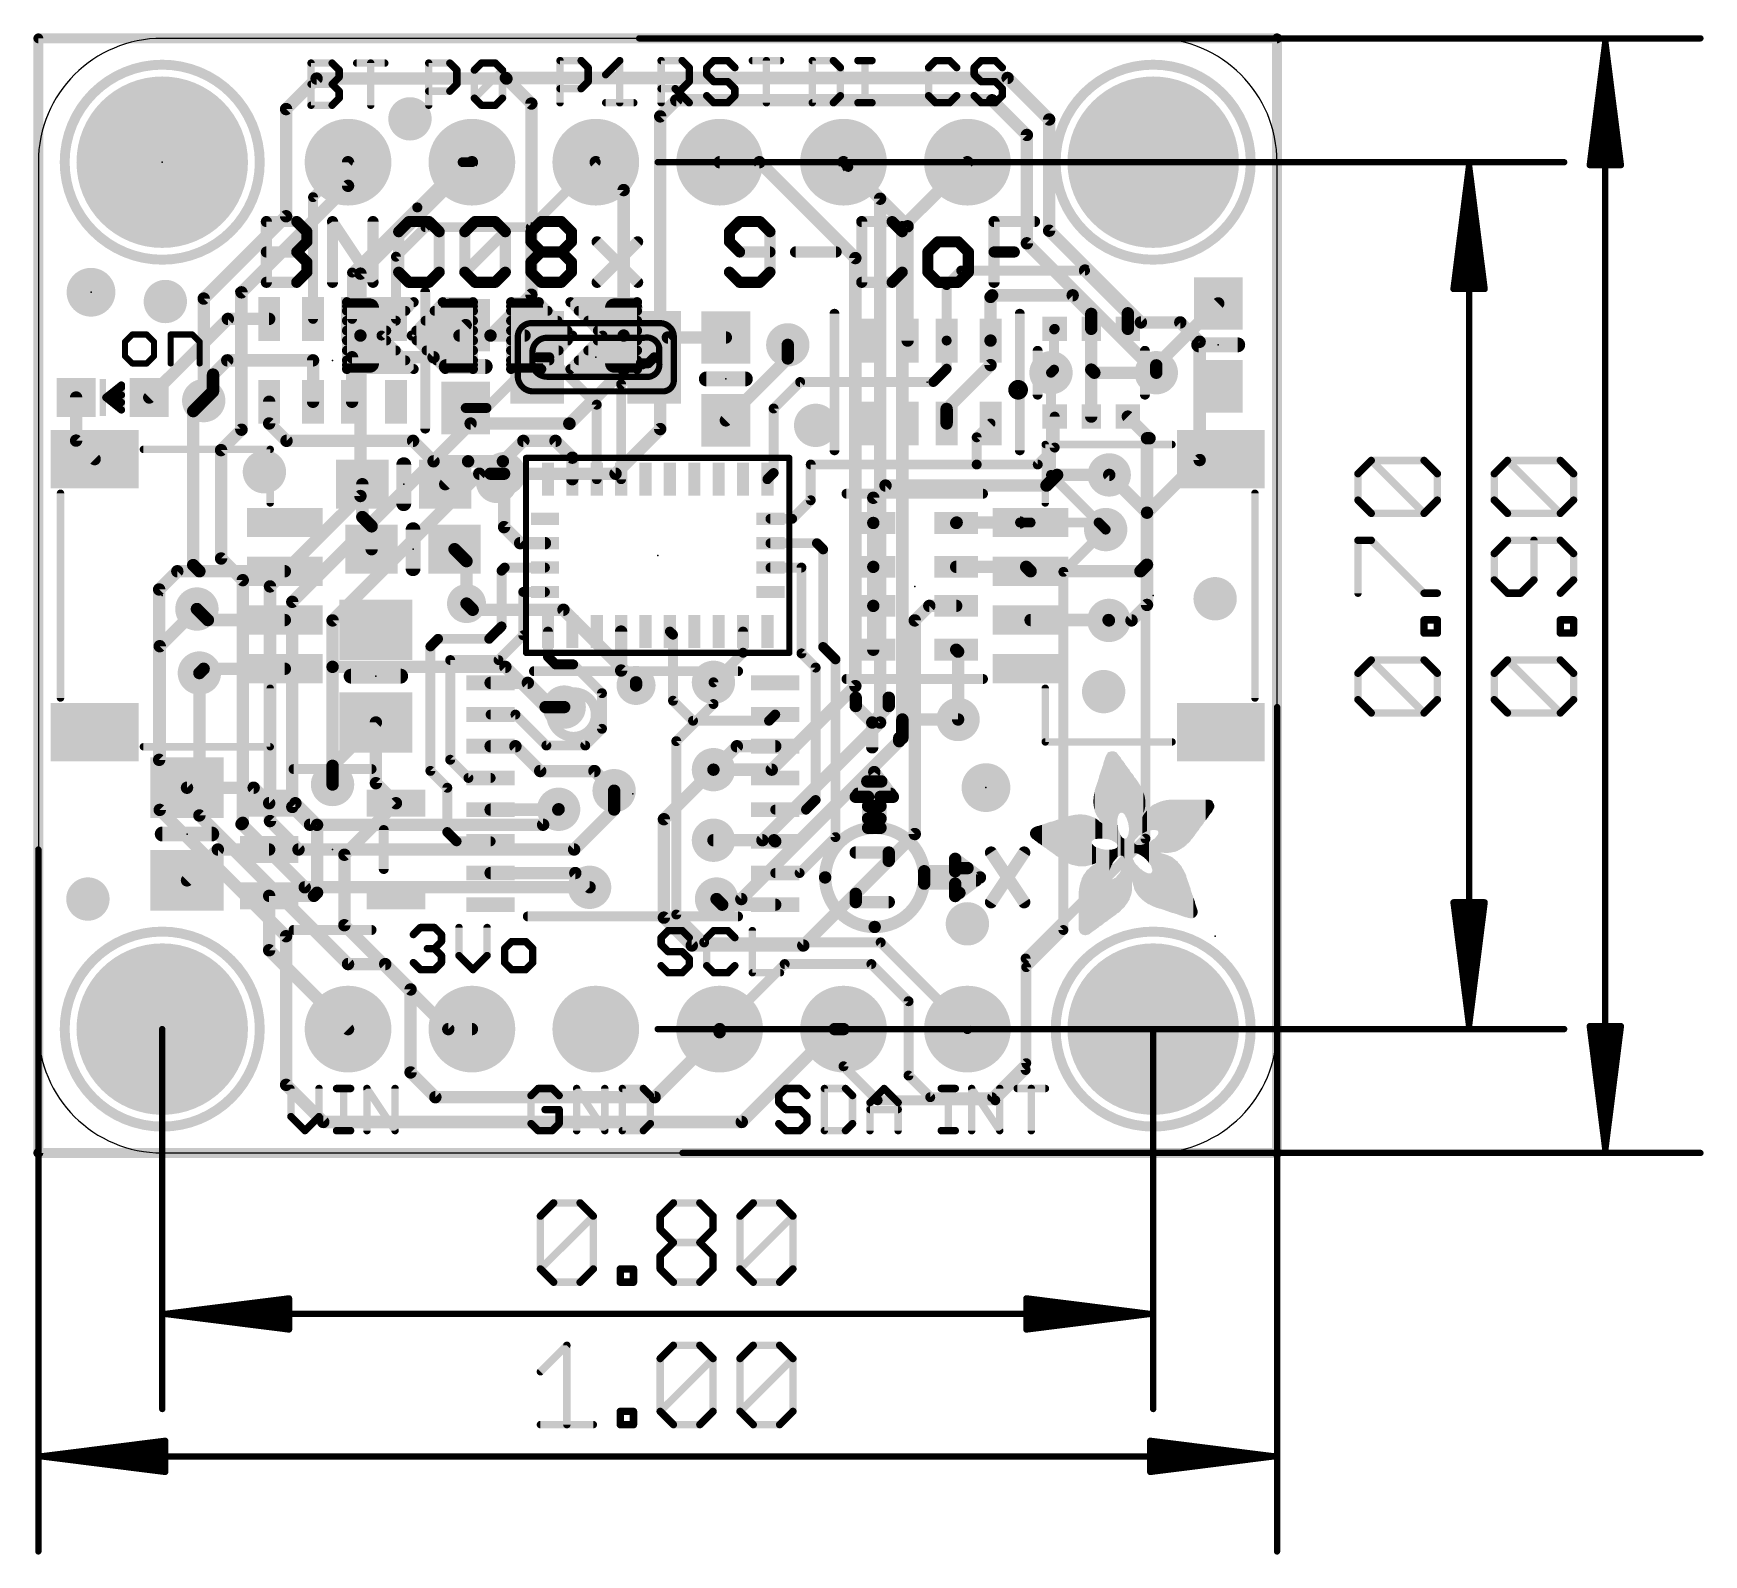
# Model space of a CAD drawing. Extents: x -0.1 to 34.1, y -8.2 to 23.
import ezdxf

# ---------------------------------------------------------------- set-up
doc = ezdxf.new("R2010")
doc.units = 0
for name, color, linetype in [('1', 12, 'CONTINUOUS'), ('16', 5, 'CONTINUOUS'), ('17', 110, 'CONTINUOUS'), ('18', 110, 'CONTINUOUS'), ('20', 53, 'CONTINUOUS'), ('21', 40, 'CONTINUOUS'), ('23', 40, 'CONTINUOUS'), ('47', 253, 'CONTINUOUS')]:
    doc.layers.add(name, color=color, linetype=linetype)

# ---------------------------------------------------------------- blocks, each defined once
blk = doc.blocks.new('RECT')
blk.add_solid([(-0.5, -0.5), (0.5, -0.5), (-0.5, 0.5), (0.5, 0.5)])
blk = doc.blocks.new('PIE')
at = {"const_width": 0.5}
blk.add_lwpolyline([(0, -0.25, 1), (0, 0.25, 1), (0, -0.25)], format="xyb", dxfattribs=at)
blk = doc.blocks.new('ROUNDP')
at = {"const_width": 0.5}
blk.add_lwpolyline([(0, -0.25, 1), (0, 0.25, 1), (0, -0.25)], format="xyb", dxfattribs=at)
blk = doc.blocks.new('RECT121920X243840R50')
at = {"const_width": 0.1905}
blk.add_lwpolyline([(0.2858, -0.5715), (0.2858, 0.5715, 0.4142), (0.1905, 0.6668), (-0.1905, 0.6668, 0.4142), (-0.2858, 0.5715), (-0.2858, -0.5715, 0.4142), (-0.1905, -0.6668), (0.1905, -0.6668, 0.4142)], format="xyb", close=True, dxfattribs=at)
blk.add_solid([(-0.2159, -0.5969), (0.2159, -0.5969), (-0.2159, 0.5969), (0.2159, 0.5969)])
blk = doc.blocks.new('ROUNDV')
at = {"const_width": 0.5}
blk.add_lwpolyline([(0, -0.25, 1), (0, 0.25, 1), (0, -0.25)], format="xyb", dxfattribs=at)

msp = doc.modelspace()

# ---------------------------------------------------------------- linework, layer by layer
at = {"layer": '1'}
for points, const_width in [([(0, 22.86), (0, 0)], 0.2032), ([(25.4, 22.86), (0, 22.86)], 0.2032), ([(25.4, 0), (25.4, 22.86)], 0.2032), ([(5.6325, 19.6025), (6.35, 20.32)], 0.2032), ([(7.7724, 19.3929), (8.6995, 20.32)], 0.2032), ([(8.6995, 20.32), (8.89, 20.32)], 0.2032), ([(10.0965, 18.9865), (11.43, 20.32)], 0.2032), ([(16.607, 20.223), (16.51, 20.32)], 0.2032), ([(17.8245, 19.0055), (16.607, 20.223)], 0.254), ([(5.6325, 17.106), (5.6325, 19.6025)], 0.2032), ([(6.4325, 18.0562), (7.7692, 19.3929)], 0.2032), ([(7.7692, 19.3929), (7.7724, 19.3929)], 0.2032), ([(7.3325, 18.3815), (7.9375, 18.9865)], 0.2032), ([(7.9375, 18.9865), (10.0965, 18.9865)], 0.2032), ([(17.8245, 16.6615), (17.8245, 19.0055)], 0.254), ([(6.4325, 17.106), (6.4325, 18.0562)], 0.2032), ([(7.3325, 17.106), (7.3325, 18.3815)], 0.2032), ([(18.923, 18.0975), (18.6245, 17.799)], 0.2032), ([(21.463, 18.0975), (18.923, 18.0975)], 0.2032), ([(22.34, 17.2205), (21.463, 18.0975)], 0.254), ([(18.6245, 17.799), (18.6245, 16.6615)], 0.2032), ([(19.5245, 17.556), (19.558, 17.5895)], 0.254), ([(19.5245, 16.6615), (19.5245, 17.556)], 0.254), ([(19.558, 17.5895), (21.209, 17.5895)], 0.254), ([(21.209, 17.5895), (21.59, 17.2085)], 0.254), ([(24.1935, 17.4235), (22.9235, 16.1535)], 0.254), ([(3.886, 17.106), (2.274, 15.494)], 0.254), ([(4.7325, 17.106), (3.886, 17.106)], 0.254), ([(21.59, 17.2085), (21.59, 16.902)], 0.254), ([(22.34, 16.902), (22.34, 17.2205)], 0.254), ([(8.1035, 16.3195), (8.763, 16.979)], 0.254), ([(12.9085, 16.725), (12.3793, 16.1958)], 0.254), ([(14.097, 16.725), (12.9085, 16.725)], 0.254), ([(19.5245, 16.6615), (19.5245, 16.159)], 0.254), ([(20.84, 16.902), (20.828, 16.89)], 0.2032), ([(20.828, 16.89), (20.828, 16.0655)], 0.2032), ([(21.59, 16.0655), (21.59, 16.902)], 0.254), ([(6.4325, 15.406), (6.4325, 16.3195)], 0.254), ([(6.4325, 16.3195), (8.1035, 16.3195)], 0.254), ([(15.367, 16.295), (15.367, 16.5735)], 0.254), ([(18.6245, 16.0845), (18.6245, 16.6615)], 0.2032), ([(3.8735, 16.256), (3.5814, 15.9639)], 0.254), ([(5.6325, 16.256), (3.8735, 16.256)], 0.254), ([(5.6325, 15.406), (5.6325, 16.256)], 0.254), ([(9.1895, 15.279), (10.23, 16.3195)], 0.2032), ([(10.4775, 16.3195), (10.23, 16.3195)], 0.2032), ([(11.45, 15.347), (10.4775, 16.3195)], 0.2032), ([(11.95, 15.7665), (12.3793, 16.1958)], 0.2032), ([(12.3793, 16.1958), (12.5063, 16.1958)], 0.2032), ([(12.63, 16.3195), (12.5063, 16.1958)], 0.2032), ([(14.097, 15.025), (15.367, 16.295)], 0.254), ([(18.3515, 15.8115), (18.6245, 16.0845)], 0.2032), ([(19.5245, 16.159), (18.6245, 15.259)], 0.254), ([(20.7645, 16.002), (20.828, 16.0655)], 0.2032), ([(21.59, 15.102), (21.59, 16.0655)], 0.254), ([(21.6535, 16.002), (21.59, 16.0655)], 0.254), ([(22.9235, 16.002), (21.6535, 16.002)], 0.254), ([(22.9235, 16.1535), (22.9235, 16.002)], 0.254), ([(3.5814, 15.621), (3.5814, 15.9639)], 0.254), ([(11.95, 13.818), (11.95, 15.7665)], 0.2032), ([(15.077, 15.2675), (15.621, 15.8115)], 0.2032), ([(15.621, 15.8115), (18.3515, 15.8115)], 0.2032), ([(0.774, 15.494), (0.774, 14.61)], 0.254), ([(3.3909, 15.4305), (3.175, 15.2146)], 0.254), ([(3.3909, 15.4305), (3.5814, 15.621)], 0.254), ([(4.7325, 15.406), (4.7325, 14.9615)], 0.254), ([(11.45, 13.818), (11.45, 15.347)], 0.2032), ([(3.175, 15.2146), (3.175, 12.057)], 0.254), ([(5.089, 14.605), (4.7325, 14.9615)], 0.254), ([(8.763, 15.279), (9.1895, 15.279)], 0.2032), ([(15.077, 15.2675), (15.077, 13.945)], 0.2032), ([(18.6245, 15.259), (18.6245, 14.9615)], 0.254), ([(20.84, 15.102), (20.84, 14.467)], 0.2032), ([(22.34, 15.102), (22.7845, 14.6575)], 0.254), ([(0.774, 14.61), (1.154, 14.23)], 0.254), ([(7.6835, 14.605), (5.089, 14.605)], 0.254), ([(7.6835, 14.605), (8.1035, 14.185)], 0.254), ([(9.945, 14.605), (9.525, 14.185)], 0.254), ([(10.6045, 14.605), (9.945, 14.605)], 0.254), ([(10.95, 14.2595), (10.6045, 14.605)], 0.254), ([(19.5245, 14.9615), (19.2405, 14.6775)], 0.2032), ([(19.2405, 14.6775), (19.2405, 14.1195)], 0.2032), ([(22.733, 14.6575), (22.7845, 14.6575)], 0.254), ([(22.733, 14.6575), (22.733, 12.065)], 0.254), ([(10.95, 13.818), (10.95, 14.2595)], 0.254), ([(20.84, 14.467), (20.4925, 14.1195)], 0.2032), ([(8.1035, 14.185), (8.812, 14.185)], 0.254), ([(8.343, 13.716), (8.812, 14.185)], 0.254), ([(8.812, 14.185), (9.525, 14.185)], 0.254), ([(9.525, 14.185), (9.271, 13.931)], 0.254), ([(9.271, 13.931), (9.5495, 13.931)], 0.254), ([(9.5495, 12.8355), (9.5495, 13.931)], 0.254), ([(14.95, 13.818), (15.077, 13.945)], 0.2032), ([(15.838, 14.1195), (15.838, 13.3865)], 0.2032), ([(19.2405, 14.1195), (15.838, 14.1195)], 0.2032), ([(20.4925, 14.1195), (19.2405, 14.1195)], 0.2032), ([(6.643, 13.042), (6.643, 13.716)], 0.254), ([(17.1205, 13.4375), (17.3707, 13.6877)], 0.254), ([(17.3707, 13.6877), (20.6714, 13.6877)], 0.254), ([(20.6714, 13.6877), (20.8902, 13.9065)], 0.254), ([(20.8902, 13.9065), (21.9583, 13.9065)], 0.254), ([(15.838, 13.3865), (15.457, 13.0055)], 0.2032), ([(17.1205, 12.9205), (17.1205, 13.4375)], 0.254), ([(6.8335, 12.8515), (6.643, 13.042)], 0.254), ([(15.0125, 13.0055), (15.457, 13.0055)], 0.2032), ([(17.1205, 12.0205), (17.1205, 12.9205)], 0.254), ([(18.8205, 12.9205), (18.83, 12.93)], 0.254), ([(18.83, 12.93), (20.1295, 12.93)], 0.254), ([(20.1295, 12.93), (20.346, 12.93)], 0.2032), ([(21.741, 12.93), (20.346, 12.93)], 0.2032), ([(21.8861, 12.7849), (21.741, 12.93)], 0.2032), ([(6.8335, 12.3825), (6.8335, 12.8515)], 0.254), ([(9.8795, 12.5055), (9.5495, 12.8355)], 0.254), ([(8.5335, 12.3825), (8.7794, 12.1366)], 0.254), ([(10.3875, 12.5055), (9.8795, 12.5055)], 0.254), ([(15.0125, 12.5055), (15.965, 12.5055)], 0.2032), ([(15.965, 12.5055), (16.092, 12.3785)], 0.2032), ([(16.092, 12.3785), (16.092, 10.3765)], 0.2032), ([(2.8495, 11.93), (2.4765, 11.557)], 0.254), ([(3.302, 11.93), (2.8495, 11.93)], 0.254), ([(3.175, 12.057), (3.302, 11.93)], 0.254), ([(5.054, 11.93), (3.302, 11.93)], 0.254), ([(8.7794, 12.1366), (8.7794, 11.2673)], 0.254), ([(9.562, 12.0055), (9.4985, 11.942)], 0.2032), ([(9.4985, 11.942), (9.4985, 10.799)], 0.2032), ([(10.3875, 12.0055), (9.562, 12.0055)], 0.2032), ([(15.0125, 12.0055), (15.6475, 12.0055)], 0.2032), ([(15.6475, 12.0055), (15.6475, 10.2455)], 0.2032), ([(17.1205, 11.2205), (17.1205, 12.0205)], 0.254), ([(18.8205, 12.0205), (20.2555, 12.0205)], 0.254), ([(20.2555, 12.0205), (20.346, 11.93)], 0.254), ([(22.598, 11.93), (20.346, 11.93)], 0.254), ([(22.7013, 12.0333), (22.598, 11.93)], 0.254), ([(22.733, 12.065), (22.7013, 12.0333)], 0.254), ([(22.7013, 6.4453), (22.7013, 12.0333)], 0.2032), ([(2.4765, 11.557), (2.4765, 8.062)], 0.254), ([(10.3875, 11.5055), (9.943, 11.5055)], 0.2032), ([(9.943, 11.5055), (9.943, 10.6165)], 0.2032), ([(17.1205, 10.3205), (17.1205, 11.2205)], 0.254), ([(18.269, 11.2205), (17.9705, 10.922)], 0.254), ([(18.8205, 11.2205), (18.269, 11.2205)], 0.254), ([(3.4765, 10.93), (3.2512, 11.1553)], 0.254), ([(5.054, 10.93), (3.4765, 10.93)], 0.254), ([(17.9705, 10.922), (17.9705, 6.5405)], 0.254), ([(20.346, 10.93), (21.944, 10.93)], 0.254), ([(21.944, 10.93), (21.952, 10.922)], 0.254), ([(8.0391, 10.3886), (8.1955, 10.545)], 0.2032), ([(9.2445, 10.545), (8.1955, 10.545)], 0.2032), ([(9.4985, 10.799), (9.2445, 10.545)], 0.2032), ([(9.943, 10.6165), (9.435, 10.1085)], 0.2032), ([(10.45, 10.693), (10.45, 10.1725)], 0.2032), ([(11.95, 9.894), (11.95, 10.693)], 0.254), ([(12.95, 10.693), (13.0135, 10.6295)], 0.2032), ([(13.0135, 10.6295), (13.0135, 9.275)], 0.2032), ([(14.45, 10.693), (14.45, 10.259)], 0.2032), ([(8.0391, 7.8359), (8.0391, 10.3886)], 0.2032), ([(14.45, 10.259), (13.843, 9.652)], 0.2032), ([(15.6475, 10.2455), (15.9385, 9.9546)], 0.2032), ([(16.092, 10.3765), (16.3449, 10.1236)], 0.2032), ([(18.8205, 10.3205), (18.8595, 10.2815)], 0.254), ([(18.8595, 10.2815), (18.8595, 8.89)], 0.254), ([(3.3895, 9.93), (3.302, 9.8425)], 0.254), ([(5.054, 9.93), (3.3895, 9.93)], 0.254), ([(8.4455, 8.0645), (8.4455, 10.1085)], 0.2032), ([(9.435, 10.1085), (8.4455, 10.1085)], 0.2032), ([(10.45, 10.1725), (10.6021, 10.0203)], 0.2032), ([(10.6021, 10.0203), (10.9657, 10.0203)], 0.2032), ([(10.9657, 10.0203), (11.557, 9.429)], 0.2032), ([(12.2555, 9.5885), (11.95, 9.894)], 0.254), ([(15.9385, 9.9546), (15.9385, 7.239)], 0.2032), ([(16.3449, 10.1236), (16.3449, 6.477)], 0.2032), ([(9.2742, 9.641), (10.0362, 9.641)], 0.254), ([(10.5332, 9.144), (10.0362, 9.641)], 0.254), ([(10.7823, 9.144), (10.5332, 9.144)], 0.254), ([(11.557, 9.429), (11.557, 8.6995)], 0.2032), ([(13.0135, 9.275), (13.4245, 8.864)], 0.2032), ([(6.9215, 8.829), (6.0325, 7.94)], 0.254), ([(6.9215, 7.5841), (6.9215, 8.829)], 0.254), ([(9.7822, 8.991), (9.2742, 8.991)], 0.2032), ([(10.4172, 8.356), (9.7822, 8.991)], 0.2032), ([(14.9828, 8.864), (13.4245, 8.864)], 0.2032), ([(14.9828, 8.864), (15.1098, 8.991)], 0.2032), ([(11.557, 8.6995), (11.2135, 8.356)], 0.2032), ([(9.7822, 8.341), (9.2742, 8.341)], 0.254), ([(10.2902, 7.833), (9.7822, 8.341)], 0.254), ([(11.2135, 8.356), (10.4172, 8.356)], 0.2032), ([(14.3233, 8.341), (13.843, 7.8607)], 0.254), ([(15.1098, 8.341), (14.3233, 8.341)], 0.254), ([(2.4765, 8.062), (3.048, 7.4905)], 0.254), ([(6.0325, 7.5565), (6.0325, 7.94)], 0.254), ([(8.3852, 7.4898), (8.0391, 7.8359)], 0.2032), ([(8.819, 7.691), (8.4455, 8.0645)], 0.2032), ([(11.4028, 7.833), (10.2902, 7.833)], 0.254), ([(11.8063, 7.4295), (11.4028, 7.833)], 0.254), ([(12.827, 6.8447), (13.843, 7.8607)], 0.254), ([(4.4149, 7.4905), (3.048, 7.4905)], 0.254), ([(4.7324, 7.173), (4.4149, 7.4905)], 0.254), ([(7.3326, 7.173), (6.9215, 7.5841)], 0.254), ([(8.3852, 7.4898), (8.3852, 6.5815)], 0.2032), ([(9.2742, 7.691), (8.819, 7.691)], 0.2032), ([(5.2705, 7.173), (4.7324, 7.173)], 0.254), ([(5.2705, 7.173), (5.715, 6.7285)], 0.254), ([(7.3326, 7.173), (6.2754, 6.1158)], 0.254), ([(15.9385, 7.239), (15.7405, 7.041)], 0.2032), ([(5.715, 6.7285), (5.715, 5.3365)], 0.254), ([(10.6605, 7.041), (9.2742, 7.041)], 0.254), ([(10.668, 7.0485), (10.6605, 7.041)], 0.254), ([(12.827, 4.826), (12.827, 6.8447)], 0.254), ([(15.1098, 7.041), (15.7405, 7.041)], 0.2032), ([(8.5757, 6.391), (8.3852, 6.5815)], 0.2032), ([(15.0873, 6.4135), (13.843, 6.4135)], 0.254), ([(15.1098, 6.391), (15.0873, 6.4135)], 0.254), ([(16.3449, 6.477), (15.6089, 5.741)], 0.2032), ([(17.9705, 6.5405), (15.6845, 4.2545)], 0.254), ([(20.2438, 3.9878), (22.7013, 6.4453)], 0.2032), ([(3.6805, 6.223), (3.048, 5.5905)], 0.254), ([(4.7324, 6.223), (3.6805, 6.223)], 0.254), ([(6.2754, 6.1158), (6.2754, 4.6707)], 0.254), ([(9.2742, 6.391), (8.5757, 6.391)], 0.2032), ([(11.0103, 5.741), (9.2742, 5.741)], 0.254), ([(11.303, 5.4483), (11.0103, 5.741)], 0.254), ([(15.1098, 5.741), (15.6089, 5.741)], 0.2032), ([(5.6515, 5.273), (4.7324, 5.273)], 0.254), ([(4.7324, 4.1576), (4.7324, 5.273)], 0.254), ([(5.715, 5.3365), (5.6515, 5.273)], 0.254), ([(14.0225, 5.091), (13.9065, 5.207)], 0.254), ([(15.1098, 5.091), (14.0225, 5.091)], 0.254), ([(8.4061, 2.54), (6.2754, 4.6707)], 0.254), ([(13.3985, 4.2545), (12.827, 4.826)], 0.254), ([(6.35, 2.54), (4.7324, 4.1576)], 0.254), ([(15.6845, 4.2545), (13.3985, 4.2545)], 0.254), ([(20.2438, 1.7018), (20.2438, 3.9878)], 0.2032), ([(8.89, 2.54), (8.4061, 2.54)], 0.254), ([(16.51, 2.54), (16.51, 1.778)], 0.2032), ([(16.51, 1.778), (17.2085, 1.0795)], 0.2032), ([(19.6215, 1.0795), (20.2438, 1.7018)], 0.2032), ([(17.2085, 1.0795), (19.6215, 1.0795)], 0.2032), ([(0, 0), (25.4, 0)], 0.2032)]:
    msp.add_lwpolyline(points, dxfattribs=dict(at, const_width=const_width))
for points, const_width in [([(0.0508, 22.86, 1), (-0.0508, 22.86)], 0.1016), ([(0, 22.9108, 1), (0, 22.8092)], 0.1016), ([(25.4508, 22.86, 1), (25.3492, 22.86)], 0.1016), ([(25.4, 22.8092, 1), (25.4, 22.9108)], 0.1016), ([(6.3859, 20.2841, 1), (6.3141, 20.3559)], 0.1016), ([(8.6995, 20.3708, 1), (8.6995, 20.2692)], 0.1016), ([(8.7354, 20.2841, 1), (8.6636, 20.3559)], 0.1016), ([(8.89, 20.2692, 1), (8.89, 20.3708)], 0.1016), ([(11.4659, 20.2841, 1), (11.3941, 20.3559)], 0.1016), ([(16.5459, 20.3559, 1), (16.4741, 20.2841)], 0.1016), ([(16.6519, 20.2679, 1), (16.5621, 20.1781)], 0.127), ([(16.5711, 20.1871, 1), (16.6429, 20.2589)], 0.1016), ([(5.6833, 19.6025, 1), (5.5817, 19.6025)], 0.1016), ([(5.5966, 19.6384, 1), (5.6684, 19.5666)], 0.1016), ([(7.7692, 19.4437, 1), (7.7692, 19.3421)], 0.1016), ([(7.7365, 19.4288, 1), (7.8083, 19.357)], 0.1016), ([(7.8051, 19.357, 1), (7.7332, 19.4288)], 0.1016), ([(7.7724, 19.3421, 1), (7.7724, 19.4437)], 0.1016), ([(7.9375, 19.0373, 1), (7.9375, 18.9357)], 0.1016), ([(7.9734, 18.9506, 1), (7.9016, 19.0224)], 0.1016), ([(10.0606, 19.0224, 1), (10.1324, 18.9506)], 0.1016), ([(10.0965, 18.9357, 1), (10.0965, 19.0373)], 0.1016), ([(17.888, 19.0055, 1), (17.761, 19.0055)], 0.127), ([(17.7796, 18.9606, 1), (17.8694, 19.0504)], 0.127), ([(6.4833, 18.0562, 1), (6.3817, 18.0562)], 0.1016), ([(7.3833, 18.3815, 1), (7.2817, 18.3815)], 0.1016), ([(7.2966, 18.4174, 1), (7.3684, 18.3456)], 0.1016), ([(18.923, 18.1483, 1), (18.923, 18.0467)], 0.1016), ([(18.9589, 18.0616, 1), (18.8871, 18.1334)], 0.1016), ([(21.5079, 18.1424, 1), (21.4181, 18.0526)], 0.127), ([(21.463, 18.0467, 1), (21.463, 18.1483)], 0.1016), ([(6.3966, 18.0922, 1), (6.4684, 18.0203)], 0.1016), ([(18.6753, 17.799, 1), (18.5737, 17.799)], 0.1016), ([(18.5886, 17.8349, 1), (18.6604, 17.7631)], 0.1016), ([(19.588, 17.556, 1), (19.461, 17.556)], 0.127), ([(19.4796, 17.6009, 1), (19.5694, 17.5111)], 0.127), ([(19.558, 17.653, 1), (19.558, 17.526)], 0.127), ([(19.6029, 17.5446, 1), (19.5131, 17.6344)], 0.127), ([(21.2539, 17.6344, 1), (21.1641, 17.5446)], 0.127), ([(21.209, 17.526, 1), (21.209, 17.653)], 0.127), ([(24.2384, 17.3786, 1), (24.1486, 17.4684)], 0.127), ([(3.886, 17.1695, 1), (3.886, 17.0425)], 0.127), ([(3.9309, 17.0611, 1), (3.8411, 17.1509)], 0.127), ([(4.7325, 17.0425, 1), (4.7325, 17.1695)], 0.127), ([(5.5817, 17.106, 1), (5.6833, 17.106)], 0.1016), ([(6.3817, 17.106, 1), (6.4833, 17.106)], 0.1016), ([(7.2817, 17.106, 1), (7.3833, 17.106)], 0.1016), ([(21.6535, 17.2085, 1), (21.5265, 17.2085)], 0.127), ([(21.5451, 17.1636, 1), (21.6349, 17.2534)], 0.127), ([(22.4035, 17.2205, 1), (22.2765, 17.2205)], 0.127), ([(22.2951, 17.1756, 1), (22.3849, 17.2654)], 0.127), ([(8.8079, 16.9341, 1), (8.7181, 17.0239)], 0.127), ([(12.9085, 16.7885, 1), (12.9085, 16.6615)], 0.127), ([(12.9534, 16.6801, 1), (12.8636, 16.7699)], 0.127), ([(14.097, 16.6615, 1), (14.097, 16.7885)], 0.127), ([(19.588, 16.6615, 1), (19.461, 16.6615)], 0.127), ([(20.8788, 16.89, 1), (20.7772, 16.89)], 0.1016), ([(20.7921, 16.9259, 1), (20.8639, 16.8541)], 0.1016), ([(20.8759, 16.8661, 1), (20.8041, 16.9379)], 0.1016), ([(21.6535, 16.902, 1), (21.5265, 16.902)], 0.127), ([(21.5265, 16.902, 1), (21.6535, 16.902)], 0.127), ([(22.2765, 16.902, 1), (22.4035, 16.902)], 0.127), ([(6.496, 16.3195, 1), (6.369, 16.3195)], 0.127), ([(6.4325, 16.383, 1), (6.4325, 16.256)], 0.127), ([(8.1035, 16.256, 1), (8.1035, 16.383)], 0.127), ([(15.4305, 16.5735, 1), (15.3035, 16.5735)], 0.127), ([(17.761, 16.6615, 1), (17.888, 16.6615)], 0.127), ([(18.6753, 16.6615, 1), (18.5737, 16.6615)], 0.1016), ([(18.5737, 16.6615, 1), (18.6753, 16.6615)], 0.1016), ([(19.461, 16.6615, 1), (19.588, 16.6615)], 0.127), ([(3.8735, 16.3195, 1), (3.8735, 16.1925)], 0.127), ([(3.9184, 16.2111, 1), (3.8286, 16.3009)], 0.127), ([(5.696, 16.256, 1), (5.569, 16.256)], 0.127), ([(5.6325, 16.1925, 1), (5.6325, 16.3195)], 0.127), ([(8.0586, 16.3644, 1), (8.1484, 16.2746)], 0.127), ([(10.23, 16.3703, 1), (10.23, 16.2687)], 0.1016), ([(10.2659, 16.2836, 1), (10.1941, 16.3554)], 0.1016), ([(10.5134, 16.3554, 1), (10.4416, 16.2836)], 0.1016), ([(10.4775, 16.2687, 1), (10.4775, 16.3703)], 0.1016), ([(12.3343, 16.2407, 1), (12.4242, 16.1508)], 0.127), ([(12.3793, 16.2465, 1), (12.3793, 16.145)], 0.1016), ([(12.4152, 16.1598, 1), (12.3433, 16.2317)], 0.1016), ([(12.4703, 16.2317, 1), (12.5422, 16.1598)], 0.1016), ([(12.5063, 16.145, 1), (12.5063, 16.2465)], 0.1016), ([(12.6659, 16.2836, 1), (12.5941, 16.3554)], 0.1016), ([(15.3035, 16.295, 1), (15.4305, 16.295)], 0.127), ([(15.4119, 16.2501, 1), (15.3221, 16.3399)], 0.127), ([(18.5737, 16.0845, 1), (18.6753, 16.0845)], 0.1016), ([(18.6604, 16.0486, 1), (18.5886, 16.1204)], 0.1016), ([(19.461, 16.159, 1), (19.588, 16.159)], 0.127), ([(19.5694, 16.1141, 1), (19.4796, 16.2039)], 0.127), ([(20.7772, 16.0655, 1), (20.8788, 16.0655)], 0.1016), ([(20.8639, 16.0296, 1), (20.7921, 16.1014)], 0.1016), ([(21.6535, 16.0655, 1), (21.5265, 16.0655)], 0.127), ([(21.6349, 16.1104, 1), (21.5451, 16.0206)], 0.127), ([(21.5265, 16.0655, 1), (21.6535, 16.0655)], 0.127), ([(21.6535, 16.0655, 1), (21.6535, 15.9385)], 0.127), ([(21.6086, 15.9571, 1), (21.6984, 16.0469)], 0.127), ([(22.987, 16.1535, 1), (22.86, 16.1535)], 0.127), ([(22.8786, 16.1984, 1), (22.9684, 16.1086)], 0.127), ([(22.9235, 15.9385, 1), (22.9235, 16.0655)], 0.127), ([(3.6449, 15.9639, 1), (3.5179, 15.9639)], 0.127), ([(3.5365, 16.0088, 1), (3.6263, 15.919)], 0.127), ([(12.0008, 15.7665, 1), (11.8992, 15.7665)], 0.1016), ([(11.9141, 15.8024, 1), (11.9859, 15.7306)], 0.1016), ([(15.621, 15.8623, 1), (15.621, 15.7607)], 0.1016), ([(15.6569, 15.7756, 1), (15.5851, 15.8474)], 0.1016), ([(18.3156, 15.8474, 1), (18.3874, 15.7756)], 0.1016), ([(18.3515, 15.7607, 1), (18.3515, 15.8623)], 0.1016), ([(20.7286, 16.0379, 1), (20.8004, 15.9661)], 0.1016), ([(22.86, 16.002, 1), (22.987, 16.002)], 0.127), ([(0.8375, 15.494, 1), (0.7105, 15.494)], 0.127), ([(2.2291, 15.5389, 1), (2.3189, 15.4491)], 0.127), ([(3.346, 15.4754, 1), (3.4358, 15.3856)], 0.127), ([(3.4358, 15.3856, 1), (3.346, 15.4754)], 0.127), ([(3.5179, 15.621, 1), (3.6449, 15.621)], 0.127), ([(3.6263, 15.5761, 1), (3.5365, 15.6659)], 0.127), ([(4.796, 15.406, 1), (4.669, 15.406)], 0.127), ([(5.569, 15.406, 1), (5.696, 15.406)], 0.127), ([(6.369, 15.406, 1), (6.496, 15.406)], 0.127), ([(11.5008, 15.347, 1), (11.3992, 15.347)], 0.1016), ([(11.4141, 15.3111, 1), (11.4859, 15.3829)], 0.1016), ([(3.2385, 15.2146, 1), (3.1115, 15.2146)], 0.127), ([(3.1301, 15.2595, 1), (3.2199, 15.1697)], 0.127), ([(4.7774, 15.0064, 1), (4.6876, 14.9166)], 0.127), ([(8.763, 15.3298, 1), (8.763, 15.2282)], 0.1016), ([(9.1536, 15.3149, 1), (9.2254, 15.2431)], 0.1016), ([(9.1895, 15.2282, 1), (9.1895, 15.3298)], 0.1016), ([(14.0521, 15.0699, 1), (14.1419, 14.9801)], 0.127), ([(15.1278, 15.2675, 1), (15.0262, 15.2675)], 0.1016), ([(15.0411, 15.3034, 1), (15.1129, 15.2316)], 0.1016), ([(18.688, 15.259, 1), (18.561, 15.259)], 0.127), ([(18.5796, 15.3039, 1), (18.6694, 15.2141)], 0.127), ([(20.8908, 15.102, 1), (20.7892, 15.102)], 0.1016), ([(21.5265, 15.102, 1), (21.6535, 15.102)], 0.127), ([(22.3849, 15.1469, 1), (22.2951, 15.0571)], 0.127), ([(0.8189, 14.6549, 1), (0.7291, 14.5651)], 0.127), ([(4.669, 14.9615, 1), (4.796, 14.9615)], 0.127), ([(5.089, 14.6685, 1), (5.089, 14.5415)], 0.127), ([(7.7284, 14.6499, 1), (7.6386, 14.5601)], 0.127), ([(7.6835, 14.5415, 1), (7.6835, 14.6685)], 0.127), ([(9.945, 14.6685, 1), (9.945, 14.5415)], 0.127), ([(9.9899, 14.5601, 1), (9.9001, 14.6499)], 0.127), ([(10.6494, 14.6499, 1), (10.5596, 14.5601)], 0.127), ([(10.6045, 14.5415, 1), (10.6045, 14.6685)], 0.127), ([(18.561, 14.9615, 1), (18.688, 14.9615)], 0.127), ([(19.2913, 14.6775, 1), (19.1897, 14.6775)], 0.1016), ([(19.2046, 14.7134, 1), (19.2764, 14.6416)], 0.1016), ([(19.5604, 14.9256, 1), (19.4886, 14.9974)], 0.1016), ([(22.733, 14.721, 1), (22.733, 14.594)], 0.127), ([(22.7965, 14.6575, 1), (22.6695, 14.6575)], 0.127), ([(22.7396, 14.6126, 1), (22.8294, 14.7024)], 0.127), ([(22.7845, 14.594, 1), (22.7845, 14.721)], 0.127), ([(0.7105, 14.61, 1), (0.8375, 14.61)], 0.127), ([(5.0441, 14.5601, 1), (5.1339, 14.6499)], 0.127), ([(11.0135, 14.2595, 1), (10.8865, 14.2595)], 0.127), ([(20.7892, 14.467, 1), (20.8908, 14.467)], 0.1016), ([(20.8759, 14.4311, 1), (20.8041, 14.5029)], 0.1016), ([(1.1091, 14.1851, 1), (1.1989, 14.2749)], 0.127), ([(8.1035, 14.2485, 1), (8.1035, 14.1215)], 0.127), ([(8.0586, 14.1401, 1), (8.1484, 14.2299)], 0.127), ([(8.812, 14.2485, 1), (8.812, 14.1215)], 0.127), ([(8.8569, 14.1401, 1), (8.7671, 14.2299)], 0.127), ([(8.812, 14.1215, 1), (8.812, 14.2485)], 0.127), ([(9.271, 13.9945, 1), (9.271, 13.8675)], 0.127), ([(9.4801, 14.2299, 1), (9.5699, 14.1401)], 0.127), ([(9.5699, 14.1401, 1), (9.4801, 14.2299)], 0.127), ([(9.613, 13.931, 1), (9.486, 13.931)], 0.127), ([(9.525, 14.1215, 1), (9.525, 14.2485)], 0.127), ([(9.5495, 13.8675, 1), (9.5495, 13.9945)], 0.127), ([(10.9051, 14.2146, 1), (10.9949, 14.3044)], 0.127), ([(15.1129, 13.9091, 1), (15.0411, 13.9809)], 0.1016), ([(15.8888, 14.1195, 1), (15.7872, 14.1195)], 0.1016), ([(15.838, 14.1703, 1), (15.838, 14.0687)], 0.1016), ([(19.2405, 14.1703, 1), (19.2405, 14.0687)], 0.1016), ([(19.1897, 14.1195, 1), (19.2913, 14.1195)], 0.1016), ([(19.2405, 14.0687, 1), (19.2405, 14.1703)], 0.1016), ([(20.4566, 14.1554, 1), (20.5284, 14.0836)], 0.1016), ([(20.4925, 14.0687, 1), (20.4925, 14.1703)], 0.1016), ([(6.7065, 13.716, 1), (6.5795, 13.716)], 0.127), ([(8.2981, 13.7609, 1), (8.3879, 13.6711)], 0.127), ([(9.2261, 13.9759, 1), (9.3159, 13.8861)], 0.127), ([(10.8865, 13.818, 1), (11.0135, 13.818)], 0.127), ([(11.3992, 13.818, 1), (11.5008, 13.818)], 0.1016), ([(11.8992, 13.818, 1), (12.0008, 13.818)], 0.1016), ([(14.9141, 13.8539, 1), (14.9859, 13.7821)], 0.1016), ([(15.0262, 13.945, 1), (15.1278, 13.945)], 0.1016), ([(17.3707, 13.7512, 1), (17.3707, 13.6242)], 0.127), ([(17.4156, 13.6428, 1), (17.3258, 13.7326)], 0.127), ([(20.6265, 13.7326, 1), (20.7163, 13.6428)], 0.127), ([(20.6714, 13.6242, 1), (20.6714, 13.7512)], 0.127), ([(20.8902, 13.97, 1), (20.8902, 13.843)], 0.127), ([(20.9351, 13.8616, 1), (20.8453, 13.9514)], 0.127), ([(21.9583, 13.843, 1), (21.9583, 13.97)], 0.127), ([(15.7872, 13.3865, 1), (15.8888, 13.3865)], 0.1016), ([(15.8739, 13.3506, 1), (15.8021, 13.4224)], 0.1016), ([(17.184, 13.4375, 1), (17.057, 13.4375)], 0.127), ([(17.0756, 13.4824, 1), (17.1654, 13.3926)], 0.127), ([(6.6879, 13.0869, 1), (6.5981, 12.9971)], 0.127), ([(6.5795, 13.042, 1), (6.7065, 13.042)], 0.127), ([(15.0125, 13.0563, 1), (15.0125, 12.9547)], 0.1016), ([(15.4211, 13.0414, 1), (15.4929, 12.9696)], 0.1016), ([(15.457, 12.9547, 1), (15.457, 13.0563)], 0.1016), ([(17.184, 12.9205, 1), (17.057, 12.9205)], 0.127), ([(18.7756, 12.9654, 1), (18.8654, 12.8756)], 0.127), ([(18.83, 12.9935, 1), (18.83, 12.8665)], 0.127), ([(18.8749, 12.8851, 1), (18.7851, 12.9749)], 0.127), ([(20.1295, 12.9808, 1), (20.1295, 12.8792)], 0.1016), ([(20.1295, 12.8665, 1), (20.1295, 12.9935)], 0.127), ([(20.346, 12.9808, 1), (20.346, 12.8792)], 0.1016), ([(20.346, 12.8792, 1), (20.346, 12.9808)], 0.1016), ([(21.7769, 12.9659, 1), (21.7051, 12.8941)], 0.1016), ([(21.741, 12.8792, 1), (21.741, 12.9808)], 0.1016), ([(6.897, 12.8515, 1), (6.77, 12.8515)], 0.127), ([(6.7886, 12.8066, 1), (6.8784, 12.8964)], 0.127), ([(9.5944, 12.8804, 1), (9.5046, 12.7906)], 0.127), ([(9.486, 12.8355, 1), (9.613, 12.8355)], 0.127), ([(17.057, 12.9205, 1), (17.184, 12.9205)], 0.127), ([(21.8501, 12.749, 1), (21.922, 12.8209)], 0.1016), ([(6.77, 12.3825, 1), (6.897, 12.3825)], 0.127), ([(8.5784, 12.4274, 1), (8.4886, 12.3376)], 0.127), ([(9.8795, 12.569, 1), (9.8795, 12.442)], 0.127), ([(9.8346, 12.4606, 1), (9.9244, 12.5504)], 0.127), ([(10.3875, 12.442, 1), (10.3875, 12.569)], 0.127), ([(15.0125, 12.5563, 1), (15.0125, 12.4547)], 0.1016), ([(16.0009, 12.5414, 1), (15.9291, 12.4696)], 0.1016), ([(15.965, 12.4547, 1), (15.965, 12.5563)], 0.1016), ([(16.1428, 12.3785, 1), (16.0412, 12.3785)], 0.1016), ([(16.0561, 12.3426, 1), (16.1279, 12.4144)], 0.1016), ([(2.8495, 11.9935, 1), (2.8495, 11.8665)], 0.127), ([(2.8944, 11.8851, 1), (2.8046, 11.9749)], 0.127), ([(3.2199, 12.1019, 1), (3.1301, 12.0121)], 0.127), ([(3.1115, 12.057, 1), (3.2385, 12.057)], 0.127), ([(3.302, 11.9935, 1), (3.302, 11.8665)], 0.127), ([(3.2571, 11.8851, 1), (3.3469, 11.9749)], 0.127), ([(3.302, 11.8665, 1), (3.302, 11.9935)], 0.127), ([(5.054, 11.8665, 1), (5.054, 11.9935)], 0.127), ([(8.8429, 12.1366, 1), (8.7159, 12.1366)], 0.127), ([(8.7345, 12.0917, 1), (8.8243, 12.1815)], 0.127), ([(9.5493, 11.942, 1), (9.4477, 11.942)], 0.1016), ([(9.4626, 11.9779, 1), (9.5344, 11.9061)], 0.1016), ([(9.562, 12.0563, 1), (9.562, 11.9547)], 0.1016), ([(9.5979, 11.9696, 1), (9.5261, 12.0414)], 0.1016), ([(10.3875, 11.9547, 1), (10.3875, 12.0563)], 0.1016), ([(15.0125, 12.0563, 1), (15.0125, 11.9547)], 0.1016), ([(15.6983, 12.0055, 1), (15.5967, 12.0055)], 0.1016), ([(15.6475, 11.9547, 1), (15.6475, 12.0563)], 0.1016), ([(17.184, 12.0205, 1), (17.057, 12.0205)], 0.127), ([(17.057, 12.0205, 1), (17.184, 12.0205)], 0.127), ([(18.8205, 12.084, 1), (18.8205, 11.957)], 0.127), ([(20.3004, 12.0654, 1), (20.2106, 11.9756)], 0.127), ([(20.2555, 11.957, 1), (20.2555, 12.084)], 0.127), ([(20.346, 11.9935, 1), (20.346, 11.8665)], 0.127), ([(20.3011, 11.8851, 1), (20.3909, 11.9749)], 0.127), ([(22.5531, 11.9749, 1), (22.6429, 11.8851)], 0.127), ([(22.598, 11.8665, 1), (22.598, 11.9935)], 0.127), ([(22.6563, 12.0782, 1), (22.7462, 11.9883)], 0.127), ([(22.7462, 11.9883, 1), (22.6563, 12.0782)], 0.127), ([(22.7521, 12.0333, 1), (22.6505, 12.0333)], 0.1016), ([(22.6695, 12.065, 1), (22.7965, 12.065)], 0.127), ([(22.7779, 12.0201, 1), (22.6881, 12.1099)], 0.127), ([(2.54, 11.557, 1), (2.413, 11.557)], 0.127), ([(2.4316, 11.6019, 1), (2.5214, 11.5121)], 0.127), ([(8.7159, 11.2673, 1), (8.8429, 11.2673)], 0.127), ([(9.943, 11.5563, 1), (9.943, 11.4547)], 0.1016), ([(9.9938, 11.5055, 1), (9.8922, 11.5055)], 0.1016), ([(10.3875, 11.4547, 1), (10.3875, 11.5563)], 0.1016), ([(17.184, 11.2205, 1), (17.057, 11.2205)], 0.127), ([(18.269, 11.284, 1), (18.269, 11.157)], 0.127), ([(18.3139, 11.1756, 1), (18.2241, 11.2654)], 0.127), ([(18.8205, 11.157, 1), (18.8205, 11.284)], 0.127), ([(3.2961, 11.2002, 1), (3.2063, 11.1104)], 0.127), ([(3.4765, 10.9935, 1), (3.4765, 10.8665)], 0.127), ([(3.4316, 10.8851, 1), (3.5214, 10.9749)], 0.127), ([(5.054, 10.8665, 1), (5.054, 10.9935)], 0.127), ([(17.057, 11.2205, 1), (17.184, 11.2205)], 0.127), ([(18.034, 10.922, 1), (17.907, 10.922)], 0.127), ([(17.9256, 10.9669, 1), (18.0154, 10.8771)], 0.127), ([(20.346, 10.9935, 1), (20.346, 10.8665)], 0.127), ([(21.9889, 10.9749, 1), (21.899, 10.8851)], 0.127), ([(21.907, 10.8771, 1), (21.9969, 10.9669)], 0.127), ([(21.944, 10.8665, 1), (21.944, 10.9935)], 0.127), ([(8.1955, 10.5958, 1), (8.1955, 10.4942)], 0.1016), ([(8.2314, 10.5091, 1), (8.1596, 10.5809)], 0.1016), ([(9.2086, 10.5809, 1), (9.2804, 10.5091)], 0.1016), ([(9.2445, 10.4942, 1), (9.2445, 10.5958)], 0.1016), ([(9.4477, 10.799, 1), (9.5493, 10.799)], 0.1016), ([(9.5344, 10.7631, 1), (9.4626, 10.8349)], 0.1016), ([(9.8922, 10.6165, 1), (9.9938, 10.6165)], 0.1016), ([(9.9789, 10.5806, 1), (9.9071, 10.6524)], 0.1016), ([(10.5008, 10.693, 1), (10.3992, 10.693)], 0.1016), ([(12.0135, 10.693, 1), (11.8865, 10.693)], 0.127), ([(12.9859, 10.7289, 1), (12.9141, 10.6571)], 0.1016), ([(13.0643, 10.6295, 1), (12.9627, 10.6295)], 0.1016), ([(12.9776, 10.5936, 1), (13.0494, 10.6654)], 0.1016), ([(14.5008, 10.693, 1), (14.3992, 10.693)], 0.1016), ([(8.0899, 10.3886, 1), (7.9883, 10.3886)], 0.1016), ([(8.0032, 10.4245, 1), (8.075, 10.3527)], 0.1016), ([(14.3992, 10.259, 1), (14.5008, 10.259)], 0.1016), ([(14.4859, 10.2231, 1), (14.4141, 10.2949)], 0.1016), ([(15.6834, 10.2815, 1), (15.6116, 10.2096)], 0.1016), ([(15.5967, 10.2455, 1), (15.6983, 10.2455)], 0.1016), ([(16.1279, 10.4124, 1), (16.0561, 10.3406)], 0.1016), ([(16.0412, 10.3765, 1), (16.1428, 10.3765)], 0.1016), ([(17.057, 10.3205, 1), (17.184, 10.3205)], 0.127), ([(18.8654, 10.3654, 1), (18.7756, 10.2756)], 0.127), ([(18.923, 10.2815, 1), (18.796, 10.2815)], 0.127), ([(18.8146, 10.2366, 1), (18.9044, 10.3264)], 0.127), ([(3.2571, 9.8874, 1), (3.3469, 9.7976)], 0.127), ([(3.3895, 9.9935, 1), (3.3895, 9.8665)], 0.127), ([(3.4344, 9.8851, 1), (3.3446, 9.9749)], 0.127), ([(5.054, 9.8665, 1), (5.054, 9.9935)], 0.127), ([(8.4963, 10.1085, 1), (8.3947, 10.1085)], 0.1016), ([(8.4455, 10.1593, 1), (8.4455, 10.0577)], 0.1016), ([(9.3991, 10.1444, 1), (9.4709, 10.0726)], 0.1016), ([(9.435, 10.0577, 1), (9.435, 10.1593)], 0.1016), ([(10.4859, 10.2084, 1), (10.4141, 10.1365)], 0.1016), ([(10.3992, 10.1725, 1), (10.5008, 10.1725)], 0.1016), ([(10.6021, 10.0711, 1), (10.6021, 9.9695)], 0.1016), ([(10.5662, 9.9844, 1), (10.6381, 10.0562)], 0.1016), ([(11.0016, 10.0562, 1), (10.9298, 9.9844)], 0.1016), ([(10.9657, 9.9695, 1), (10.9657, 10.0711)], 0.1016), ([(11.9949, 9.9389, 1), (11.9051, 9.8491)], 0.127), ([(11.8865, 9.894, 1), (12.0135, 9.894)], 0.127), ([(15.9893, 9.9546, 1), (15.8877, 9.9546)], 0.1016), ([(15.9026, 9.9186, 1), (15.9744, 9.9905)], 0.1016), ([(16.3957, 10.1236, 1), (16.2941, 10.1236)], 0.1016), ([(16.309, 10.0877, 1), (16.3808, 10.1595)], 0.1016), ([(9.2742, 9.7045, 1), (9.2742, 9.5775)], 0.127), ([(10.0811, 9.6859, 1), (9.9913, 9.5961)], 0.127), ([(10.0362, 9.5775, 1), (10.0362, 9.7045)], 0.127), ([(12.2106, 9.5436, 1), (12.3004, 9.6334)], 0.127), ([(13.8071, 9.6879, 1), (13.8789, 9.6161)], 0.1016), ([(10.5332, 9.2075, 1), (10.5332, 9.0805)], 0.127), ([(10.4883, 9.0991, 1), (10.5781, 9.1889)], 0.127), ([(10.7823, 9.0805, 1), (10.7823, 9.2075)], 0.127), ([(11.6078, 9.429, 1), (11.5062, 9.429)], 0.1016), ([(11.5211, 9.3931, 1), (11.5929, 9.4649)], 0.1016), ([(13.0494, 9.3109, 1), (12.9776, 9.2391)], 0.1016), ([(12.9627, 9.275, 1), (13.0643, 9.275)], 0.1016), ([(6.985, 8.829, 1), (6.858, 8.829)], 0.127), ([(6.9664, 8.7841, 1), (6.8766, 8.8739)], 0.127), ([(9.2742, 9.0418, 1), (9.2742, 8.9402)], 0.1016), ([(9.8181, 9.0269, 1), (9.7463, 8.9551)], 0.1016), ([(9.7822, 8.9402, 1), (9.7822, 9.0418)], 0.1016), ([(13.4245, 8.9148, 1), (13.4245, 8.8132)], 0.1016), ([(13.3886, 8.8281, 1), (13.4604, 8.8999)], 0.1016), ([(14.9469, 8.8999, 1), (15.0187, 8.8281)], 0.1016), ([(14.9828, 8.8132, 1), (14.9828, 8.9148)], 0.1016), ([(15.1457, 8.9551, 1), (15.0739, 9.0269)], 0.1016), ([(18.796, 8.89, 1), (18.923, 8.89)], 0.127), ([(11.5062, 8.6995, 1), (11.6078, 8.6995)], 0.1016), ([(11.5929, 8.6636, 1), (11.5211, 8.7354)], 0.1016), ([(9.2742, 8.4045, 1), (9.2742, 8.2775)], 0.127), ([(9.8271, 8.3859, 1), (9.7373, 8.2961)], 0.127), ([(9.7822, 8.2775, 1), (9.7822, 8.4045)], 0.127), ([(10.4172, 8.4068, 1), (10.4172, 8.3052)], 0.1016), ([(10.3813, 8.3201, 1), (10.4531, 8.3919)], 0.1016), ([(11.1776, 8.3919, 1), (11.2494, 8.3201)], 0.1016), ([(11.2135, 8.3052, 1), (11.2135, 8.4068)], 0.1016), ([(14.3233, 8.4045, 1), (14.3233, 8.2775)], 0.127), ([(14.3682, 8.2961, 1), (14.2784, 8.3859)], 0.127), ([(15.1098, 8.2775, 1), (15.1098, 8.4045)], 0.127), ([(2.5214, 8.1069, 1), (2.4316, 8.0171)], 0.127), ([(2.413, 8.062, 1), (2.54, 8.062)], 0.127), ([(6.096, 7.94, 1), (5.969, 7.94)], 0.127), ([(5.9876, 7.9849, 1), (6.0774, 7.8951)], 0.127), ([(8.075, 7.8718, 1), (8.0032, 7.8)], 0.1016), ([(7.9883, 7.8359, 1), (8.0899, 7.8359)], 0.1016), ([(8.4814, 8.1004, 1), (8.4096, 8.0286)], 0.1016), ([(8.3947, 8.0645, 1), (8.4963, 8.0645)], 0.1016), ([(10.2902, 7.8965, 1), (10.2902, 7.7695)], 0.127), ([(10.2453, 7.7881, 1), (10.3351, 7.8779)], 0.127), ([(11.4477, 7.8779, 1), (11.3579, 7.7881)], 0.127), ([(11.4028, 7.7695, 1), (11.4028, 7.8965)], 0.127), ([(13.7981, 7.9056, 1), (13.8879, 7.8158)], 0.127), ([(13.8879, 7.8158, 1), (13.7981, 7.9056)], 0.127), ([(3.048, 7.554, 1), (3.048, 7.427)], 0.127), ([(3.0031, 7.4456, 1), (3.0929, 7.5354)], 0.127), ([(4.4598, 7.5354, 1), (4.37, 7.4456)], 0.127), ([(4.4149, 7.427, 1), (4.4149, 7.554)], 0.127), ([(5.969, 7.5565, 1), (6.096, 7.5565)], 0.127), ([(6.9664, 7.629, 1), (6.8766, 7.5392)], 0.127), ([(6.858, 7.5841, 1), (6.985, 7.5841)], 0.127), ([(8.436, 7.4898, 1), (8.3344, 7.4898)], 0.1016), ([(8.3493, 7.4539, 1), (8.4211, 7.5257)], 0.1016), ([(8.819, 7.7418, 1), (8.819, 7.6402)], 0.1016), ([(8.7831, 7.6551, 1), (8.8549, 7.7269)], 0.1016), ([(9.2742, 7.6402, 1), (9.2742, 7.7418)], 0.1016), ([(11.7614, 7.3846, 1), (11.8512, 7.4744)], 0.127), ([(4.7324, 7.2365, 1), (4.7324, 7.1095)], 0.127), ([(4.6875, 7.1281, 1), (4.7773, 7.2179)], 0.127), ([(5.3154, 7.2179, 1), (5.2256, 7.1281)], 0.127), ([(5.2705, 7.1095, 1), (5.2705, 7.2365)], 0.127), ([(7.3775, 7.1281, 1), (7.2877, 7.2179)], 0.127), ([(7.2877, 7.1281, 1), (7.3775, 7.2179)], 0.127), ([(15.8877, 7.239, 1), (15.9893, 7.239)], 0.1016), ([(15.9744, 7.2031, 1), (15.9026, 7.2749)], 0.1016), ([(5.7785, 6.7285, 1), (5.6515, 6.7285)], 0.127), ([(9.2742, 7.1045, 1), (9.2742, 6.9775)], 0.127), ([(10.6156, 7.0859, 1), (10.7054, 6.9961)], 0.127), ([(10.7129, 7.0036, 1), (10.6231, 7.0934)], 0.127), ([(10.6605, 6.9775, 1), (10.6605, 7.1045)], 0.127), ([(12.8905, 6.8447, 1), (12.7635, 6.8447)], 0.127), ([(12.7821, 6.8896, 1), (12.8719, 6.7998)], 0.127), ([(15.1098, 7.0918, 1), (15.1098, 6.9902)], 0.1016), ([(15.7046, 7.0769, 1), (15.7764, 7.0051)], 0.1016), ([(15.7405, 6.9902, 1), (15.7405, 7.0918)], 0.1016), ([(5.6701, 6.6836, 1), (5.7599, 6.7734)], 0.127), ([(8.4211, 6.6174, 1), (8.3493, 6.5456)], 0.1016), ([(8.3344, 6.5815, 1), (8.436, 6.5815)], 0.1016), ([(13.843, 6.477, 1), (13.843, 6.35)], 0.127), ([(15.1322, 6.4584, 1), (15.0424, 6.3686)], 0.127), ([(15.0873, 6.35, 1), (15.0873, 6.477)], 0.127), ([(16.2941, 6.477, 1), (16.3957, 6.477)], 0.1016), ([(16.3808, 6.4411, 1), (16.309, 6.5129)], 0.1016), ([(17.907, 6.5405, 1), (18.034, 6.5405)], 0.127), ([(18.0154, 6.4956, 1), (17.9256, 6.5854)], 0.127), ([(22.7372, 6.4093, 1), (22.6653, 6.4812)], 0.1016), ([(3.6805, 6.2865, 1), (3.6805, 6.1595)], 0.127), ([(3.7254, 6.1781, 1), (3.6356, 6.2679)], 0.127), ([(4.7324, 6.1595, 1), (4.7324, 6.2865)], 0.127), ([(6.3389, 6.1158, 1), (6.2119, 6.1158)], 0.127), ([(6.2305, 6.1607, 1), (6.3203, 6.0709)], 0.127), ([(8.5757, 6.4418, 1), (8.5757, 6.3402)], 0.1016), ([(8.5398, 6.3551, 1), (8.6116, 6.4269)], 0.1016), ([(9.2742, 6.3402, 1), (9.2742, 6.4418)], 0.1016), ([(15.0649, 6.3461, 1), (15.1547, 6.4359)], 0.127), ([(22.6505, 6.4453, 1), (22.7521, 6.4453)], 0.1016), ([(9.2742, 5.8045, 1), (9.2742, 5.6775)], 0.127), ([(11.0552, 5.7859, 1), (10.9654, 5.6961)], 0.127), ([(11.0103, 5.6775, 1), (11.0103, 5.8045)], 0.127), ([(15.1098, 5.7918, 1), (15.1098, 5.6902)], 0.1016), ([(15.573, 5.7769, 1), (15.6448, 5.7051)], 0.1016), ([(15.6089, 5.6902, 1), (15.6089, 5.7918)], 0.1016), ([(3.0031, 5.6354, 1), (3.0929, 5.5456)], 0.127), ([(11.2581, 5.4034, 1), (11.3479, 5.4932)], 0.127), ([(4.7324, 5.3365, 1), (4.7324, 5.2095)], 0.127), ([(4.7959, 5.273, 1), (4.6689, 5.273)], 0.127), ([(5.6066, 5.3179, 1), (5.6964, 5.2281)], 0.127), ([(5.6515, 5.2095, 1), (5.6515, 5.3365)], 0.127), ([(5.6515, 5.3365, 1), (5.7785, 5.3365)], 0.127), ([(5.7599, 5.2916, 1), (5.6701, 5.3814)], 0.127), ([(13.9514, 5.2519, 1), (13.8616, 5.1621)], 0.127), ([(14.0225, 5.1545, 1), (14.0225, 5.0275)], 0.127), ([(13.9776, 5.0461, 1), (14.0674, 5.1359)], 0.127), ([(15.1098, 5.0275, 1), (15.1098, 5.1545)], 0.127), ([(6.3203, 4.7156, 1), (6.2305, 4.6258)], 0.127), ([(12.8719, 4.8709, 1), (12.7821, 4.7811)], 0.127), ([(12.7635, 4.826, 1), (12.8905, 4.826)], 0.127), ([(6.2119, 4.6707, 1), (6.3389, 4.6707)], 0.127), ([(4.7773, 4.2025, 1), (4.6875, 4.1127)], 0.127), ([(4.6689, 4.1576, 1), (4.7959, 4.1576)], 0.127), ([(13.3985, 4.318, 1), (13.3985, 4.191)], 0.127), ([(13.3536, 4.2096, 1), (13.4434, 4.2994)], 0.127), ([(15.6396, 4.2994, 1), (15.7294, 4.2096)], 0.127), ([(15.6845, 4.191, 1), (15.6845, 4.318)], 0.127), ([(20.2946, 3.9878, 1), (20.193, 3.9878)], 0.1016), ([(20.2079, 4.0237, 1), (20.2797, 3.9519)], 0.1016), ([(6.3051, 2.4951, 1), (6.3949, 2.5849)], 0.127), ([(8.4061, 2.6035, 1), (8.4061, 2.4765)], 0.127), ([(8.3612, 2.4951, 1), (8.451, 2.5849)], 0.127), ([(8.89, 2.4765, 1), (8.89, 2.6035)], 0.127), ([(16.5608, 2.54, 1), (16.4592, 2.54)], 0.1016), ([(16.5459, 1.8139, 1), (16.4741, 1.7421)], 0.1016), ([(16.4592, 1.778, 1), (16.5608, 1.778)], 0.1016), ([(20.193, 1.7018, 1), (20.2946, 1.7018)], 0.1016), ([(20.2797, 1.6659, 1), (20.2079, 1.7377)], 0.1016), ([(17.2085, 1.1303, 1), (17.2085, 1.0287)], 0.1016), ([(17.1726, 1.0436, 1), (17.2444, 1.1154)], 0.1016), ([(19.5856, 1.1154, 1), (19.6574, 1.0436)], 0.1016), ([(19.6215, 1.0287, 1), (19.6215, 1.1303)], 0.1016), ([(0, 0.0508, 1), (0, -0.0508)], 0.1016), ([(-0.0508, 0, 1), (0.0508, 0)], 0.1016), ([(25.3492, 0, 1), (25.4508, 0)], 0.1016), ([(25.4, -0.0508, 1), (25.4, 0.0508)], 0.1016)]:
    msp.add_lwpolyline(points, format="xyb", dxfattribs=dict(at, const_width=const_width))
at = {"layer": '16'}
for points, const_width in [([(0, 22.86), (0, 0)], 0.2032), ([(25.4, 22.86), (0, 22.86)], 0.2032), ([(25.4, 0), (25.4, 22.86)], 0.2032), ([(5.7053, 22.0345), (5.08, 21.4092)], 0.254), ([(5.7053, 22.0345), (9.5982, 22.0345)], 0.254), ([(9.5982, 22.0345), (9.5855, 22.0472)], 0.254), ([(9.5855, 22.0472), (19.8744, 22.0472)], 0.254), ([(10.1092, 21.5235), (9.5982, 22.0345)], 0.254), ([(19.8744, 22.0472), (20.7264, 21.1952)], 0.254), ([(10.1092, 17.6022), (10.1092, 21.5235)], 0.254), ([(12.7508, 21.2598), (13.081, 21.59)], 0.254), ([(13.081, 21.59), (19.558, 21.59)], 0.254), ([(19.558, 21.59), (20.2692, 20.8788)], 0.254), ([(5.08, 21.4092), (5.08, 19.2117)], 0.254), ([(12.7508, 14.8463), (12.7508, 21.2598)], 0.254), ([(20.7264, 18.9149), (20.7264, 21.1952)], 0.254), ([(20.2692, 20.8788), (20.2692, 18.6563)], 0.254), ([(6.35, 20.32), (6.35, 19.8352)], 0.254), ([(6.604, 18.034), (8.89, 20.32)], 0.254), ([(11.43, 20.32), (12.0015, 19.7485)], 0.254), ([(14.7858, 20.32), (13.97, 20.32)], 0.254), ([(16.7524, 18.3534), (14.7858, 20.32)], 0.254), ([(16.51, 20.32), (17.2593, 19.5707)], 0.254), ([(17.7165, 18.9865), (19.05, 20.32)], 0.254), ([(6.35, 19.8352), (4.1656, 17.6508)], 0.254), ([(12.0015, 19.7485), (12.0015, 16.764)], 0.254), ([(17.2593, 19.5707), (17.2593, 8.8265)], 0.254), ([(5.08, 19.2117), (3.3909, 17.5226)], 0.254), ([(17.7165, 18.9865), (17.7165, 8.89)], 0.254), ([(22.6073, 17.034), (20.7264, 18.9149)], 0.254), ([(20.2692, 18.6563), (22.9235, 16.002)], 0.254), ([(6.604, 16.764), (6.604, 18.034)], 0.254), ([(16.7524, 9.5752), (16.7524, 18.3534)], 0.254), ([(3.3909, 17.5226), (3.3909, 15.4305)], 0.254), ([(4.1656, 17.6508), (4.1656, 14.8336)], 0.254), ([(6.327, 16.0774), (6.327, 17.4506)], 0.2032), ([(6.327, 17.4506), (7.697, 17.4506)], 0.2032), ([(7.697, 17.4506), (7.0358, 16.764)], 0.2032), ([(8.2915, 17.4506), (7.6549, 16.764)], 0.2032), ([(8.913, 17.4506), (8.2915, 17.4506)], 0.2032), ([(8.913, 16.0774), (8.913, 17.4506)], 0.2032), ([(9.271, 16.764), (10.1092, 17.6022)], 0.254), ([(10.264, 17.4506), (9.6925, 17.4506)], 0.2032), ([(9.6925, 17.4506), (9.6925, 16.0774)], 0.2032), ([(10.9506, 16.764), (10.264, 17.4506)], 0.2032), ([(11.5697, 16.764), (10.9085, 17.4506)], 0.2032), ([(10.9085, 17.4506), (12.2785, 17.4506)], 0.2032), ([(12.2785, 17.4506), (12.2785, 16.0774)], 0.2032), ([(6.327, 17.272), (7.525, 17.272)], 0.2032), ([(6.327, 17.0688), (7.3293, 17.0688)], 0.2032), ([(7.9375, 17.0688), (8.913, 17.0688)], 0.2032), ([(8.1259, 17.272), (8.913, 17.272)], 0.2032), ([(9.6925, 17.272), (10.4426, 17.272)], 0.2032), ([(9.6925, 17.0688), (10.6458, 17.0688)], 0.2032), ([(11.0805, 17.272), (12.2785, 17.272)], 0.2032), ([(11.2762, 17.0688), (12.2785, 17.0688)], 0.2032), ([(23.4155, 17.034), (22.6073, 17.034)], 0.254), ([(23.8125, 16.637), (23.4155, 17.034)], 0.254), ([(6.327, 16.8656), (7.1336, 16.8656)], 0.2032), ([(6.604, 13.4736), (6.604, 16.764)], 0.254), ([(7.0358, 16.764), (7.697, 16.0774)], 0.2032), ([(7.6549, 16.764), (8.3415, 16.0774)], 0.2032), ([(7.7491, 16.8656), (8.913, 16.8656)], 0.2032), ([(8.636, 16.764), (9.271, 16.764)], 0.254), ([(9.271, 16.764), (9.9695, 16.764)], 0.254), ([(9.6925, 16.8656), (10.849, 16.8656)], 0.2032), ([(10.314, 16.0774), (10.9506, 16.764)], 0.2032), ([(10.9085, 16.0774), (11.5697, 16.764)], 0.2032), ([(11.4719, 16.8656), (12.2785, 16.8656)], 0.2032), ([(12.0015, 16.0655), (12.0015, 16.764)], 0.254), ([(6.327, 16.6624), (7.1336, 16.6624)], 0.2032), ([(6.327, 16.4592), (7.3293, 16.4592)], 0.2032), ([(7.7565, 16.6624), (8.913, 16.6624)], 0.2032), ([(7.9597, 16.4592), (8.913, 16.4592)], 0.2032), ([(9.6925, 16.6624), (10.8564, 16.6624)], 0.2032), ([(9.6925, 16.4592), (10.668, 16.4592)], 0.2032), ([(11.2762, 16.4592), (12.2785, 16.4592)], 0.2032), ([(11.4719, 16.6624), (12.2785, 16.6624)], 0.2032), ([(23.8125, 14.2113), (23.8125, 16.637)], 0.254), ([(6.327, 16.256), (7.525, 16.256)], 0.2032), ([(7.697, 16.0774), (6.327, 16.0774)], 0.2032), ([(8.1629, 16.256), (8.913, 16.256)], 0.2032), ([(8.3415, 16.0774), (8.913, 16.0774)], 0.2032), ([(9.6925, 16.256), (10.4796, 16.256)], 0.2032), ([(9.6925, 16.0774), (10.314, 16.0774)], 0.2032), ([(10.891, 14.955), (12.0015, 16.0655)], 0.254), ([(12.2785, 16.0774), (10.9085, 16.0774)], 0.2032), ([(11.0805, 16.256), (12.2785, 16.256)], 0.2032), ([(20.7645, 16.002), (20.7645, 13.9065)], 0.2032), ([(5.207, 11.303), (8.8637, 14.9597)], 0.254), ([(8.8637, 14.9597), (10.8864, 14.9597)], 0.254), ([(10.8864, 14.9597), (10.891, 14.955)], 0.254), ([(4.1656, 14.8336), (3.7465, 14.4145)], 0.254), ([(12.7508, 14.8463), (11.8355, 13.931)], 0.254), ([(3.7465, 14.4145), (3.7465, 12.192)], 0.254), ([(9.0415, 13.931), (6.0325, 10.922)], 0.254), ([(9.5495, 13.931), (9.0415, 13.931)], 0.254), ([(9.5495, 13.931), (11.8355, 13.931)], 0.254), ([(22.733, 13.1318), (23.8125, 14.2113)], 0.254), ([(21.8861, 12.7849), (20.7645, 13.9065)], 0.2032), ([(21.9583, 13.9065), (22.733, 13.1318)], 0.254), ([(4.7498, 11.6194), (6.604, 13.4736)], 0.254), ([(22.733, 11.2395), (22.733, 13.1318)], 0.254), ([(21.0185, 11.9174), (21.8861, 12.7849)], 0.2032), ([(3.7465, 12.192), (4.191, 11.7475)], 0.254), ([(21.0185, 4.572), (21.0185, 11.9174)], 0.2032), ([(4.191, 11.7475), (4.191, 6.7702)], 0.254), ([(4.7498, 6.8072), (4.7498, 11.6194)], 0.254), ([(5.207, 7.0959), (5.207, 11.303)], 0.254), ([(8.7794, 11.2673), (8.9064, 11.1402)], 0.254), ([(22.4155, 10.922), (22.733, 11.2395)], 0.254), ([(3.2512, 11.1553), (2.4892, 10.3933)], 0.254), ([(6.0325, 10.922), (6.0325, 9.9695)], 0.254), ([(10.7673, 11.1402), (8.9064, 11.1402)], 0.254), ([(12.2555, 9.652), (10.7673, 11.1402)], 0.254), ([(21.952, 10.922), (22.4155, 10.922)], 0.254), ([(2.4892, 10.3933), (2.4892, 7.0358)], 0.254), ([(3.302, 9.8425), (3.302, 6.9215)], 0.254), ([(6.0325, 9.9695), (6.0325, 7.5565)], 0.254), ([(9.5758, 9.9695), (6.0325, 9.9695)], 0.254), ([(10.4013, 9.144), (9.5758, 9.9695)], 0.254), ([(12.2555, 9.5885), (12.2555, 9.652)], 0.254), ([(13.843, 9.652), (13.843, 9.2075)], 0.2032), ([(16.7524, 9.5752), (15.0379, 7.8607)], 0.254), ([(10.7823, 9.144), (10.4013, 9.144)], 0.254), ([(13.843, 9.2075), (13.081, 8.4455)], 0.2032), ([(17.2593, 8.8265), (14.8463, 6.4135)], 0.254), ([(17.7165, 8.89), (17.7165, 8.509)], 0.254), ([(17.7165, 8.89), (18.8595, 8.89)], 0.254), ([(17.653, 8.4455), (14.4145, 5.207)], 0.254), ([(17.653, 8.509), (17.653, 8.4455)], 0.254), ([(17.653, 8.509), (17.7165, 8.509)], 0.254), ([(13.081, 8.4455), (13.081, 4.8895)], 0.2032), ([(13.843, 7.8607), (15.0379, 7.8607)], 0.254), ([(11.8063, 7.0438), (11.8063, 7.4295)], 0.254), ([(5.207, 7.0959), (5.5719, 6.731)], 0.254), ([(2.4892, 7.0358), (5.08, 4.445)], 0.254), ([(3.302, 6.9215), (6.35, 3.8735)], 0.254), ([(4.191, 6.7702), (4.1656, 6.7448)], 0.254), ([(4.1656, 6.7448), (5.4621, 5.4483)], 0.254), ([(4.7498, 6.8072), (5.334, 6.223)], 0.254), ([(10.3505, 6.731), (5.5719, 6.731)], 0.254), ([(10.3505, 6.731), (10.668, 7.0485)], 0.254), ([(11.8063, 7.0438), (10.9855, 6.223)], 0.254), ([(13.843, 6.4135), (14.8463, 6.4135)], 0.254), ([(5.334, 6.223), (10.9855, 6.223)], 0.254), ([(5.4621, 5.4483), (11.303, 5.4483)], 0.254), ([(13.9065, 5.207), (14.4145, 5.207)], 0.254), ([(13.081, 4.8895), (13.6525, 4.318)], 0.2032), ([(5.08, 4.445), (5.08, 1.397)], 0.254), ([(20.2565, 3.81), (21.0185, 4.572)], 0.2032), ([(13.6525, 4.318), (17.272, 4.318)], 0.2032), ([(17.272, 4.318), (19.05, 2.54)], 0.2032), ([(6.35, 3.8735), (7.112, 3.8735)], 0.254), ([(7.112, 3.8735), (7.6327, 3.3528)], 0.254), ([(13.97, 2.54), (15.3035, 3.8735)], 0.2032), ([(15.3035, 3.8735), (17.0815, 3.8735)], 0.2032), ([(17.0815, 3.8735), (17.8435, 3.1115)], 0.2032), ([(20.2565, 1.8415), (20.2565, 3.81)], 0.2032), ([(7.6327, 3.3528), (7.6327, 1.651)], 0.254), ([(17.8435, 3.1115), (17.8435, 1.5875)], 0.2032), ([(12.6365, 1.143), (13.97, 2.4765)], 0.254), ([(13.97, 2.4765), (13.97, 2.54)], 0.254), ([(14.4242, 0.635), (16.3292, 2.54)], 0.254), ([(16.3292, 2.54), (16.51, 2.54)], 0.254), ([(7.6327, 1.651), (8.1407, 1.143)], 0.254), ([(19.558, 1.143), (20.2565, 1.8415)], 0.2032), ([(5.08, 1.397), (5.842, 0.635)], 0.254), ([(17.8435, 1.5875), (18.288, 1.143)], 0.2032), ([(8.1407, 1.143), (12.6365, 1.143)], 0.254), ([(18.288, 1.143), (19.558, 1.143)], 0.2032), ([(5.842, 0.635), (14.4242, 0.635)], 0.254), ([(0, 0), (25.4, 0)], 0.2032)]:
    msp.add_lwpolyline(points, dxfattribs=dict(at, const_width=const_width))
for points, const_width in [([(0.0508, 22.86, 1), (-0.0508, 22.86)], 0.1016), ([(0, 22.9108, 1), (0, 22.8092)], 0.1016), ([(25.4508, 22.86, 1), (25.3492, 22.86)], 0.1016), ([(25.4, 22.8092, 1), (25.4, 22.9108)], 0.1016), ([(5.7053, 22.098, 1), (5.7053, 21.971)], 0.127), ([(5.7502, 21.9896, 1), (5.6604, 22.0794)], 0.127), ([(9.6304, 22.0921, 1), (9.5406, 22.0023)], 0.127), ([(9.5855, 22.1107, 1), (9.5855, 21.9837)], 0.127), ([(9.6431, 22.0794, 1), (9.5533, 21.9896)], 0.127), ([(9.5533, 21.9896, 1), (9.6431, 22.0794)], 0.127), ([(9.5982, 21.971, 1), (9.5982, 22.098)], 0.127), ([(19.9193, 22.0921, 1), (19.8295, 22.0023)], 0.127), ([(19.8744, 21.9837, 1), (19.8744, 22.1107)], 0.127), ([(10.1727, 21.5235, 1), (10.0457, 21.5235)], 0.127), ([(10.0643, 21.4786, 1), (10.1541, 21.5684)], 0.127), ([(13.081, 21.6535, 1), (13.081, 21.5265)], 0.127), ([(13.1259, 21.5451, 1), (13.0361, 21.6349)], 0.127), ([(19.6029, 21.6349, 1), (19.5131, 21.5451)], 0.127), ([(19.558, 21.5265, 1), (19.558, 21.6535)], 0.127), ([(5.1435, 21.4092, 1), (5.0165, 21.4092)], 0.127), ([(5.0351, 21.4541, 1), (5.1249, 21.3643)], 0.127), ([(12.8143, 21.2598, 1), (12.6873, 21.2598)], 0.127), ([(12.7059, 21.3047, 1), (12.7957, 21.2149)], 0.127), ([(20.7899, 21.1952, 1), (20.6629, 21.1952)], 0.127), ([(20.6815, 21.1503, 1), (20.7713, 21.2401)], 0.127), ([(20.3327, 20.8788, 1), (20.2057, 20.8788)], 0.127), ([(20.2243, 20.8339, 1), (20.3141, 20.9237)], 0.127), ([(6.4135, 20.32, 1), (6.2865, 20.32)], 0.127), ([(8.9349, 20.2751, 1), (8.8451, 20.3649)], 0.127), ([(11.4749, 20.3649, 1), (11.3851, 20.2751)], 0.127), ([(13.97, 20.3835, 1), (13.97, 20.2565)], 0.127), ([(14.8307, 20.3649, 1), (14.7409, 20.2751)], 0.127), ([(14.7858, 20.2565, 1), (14.7858, 20.3835)], 0.127), ([(16.5549, 20.3649, 1), (16.4651, 20.2751)], 0.127), ([(19.0949, 20.2751, 1), (19.0051, 20.3649)], 0.127), ([(6.2865, 19.8352, 1), (6.4135, 19.8352)], 0.127), ([(6.3949, 19.7903, 1), (6.3051, 19.8801)], 0.127), ([(12.065, 19.7485, 1), (11.938, 19.7485)], 0.127), ([(11.9566, 19.7036, 1), (12.0464, 19.7934)], 0.127), ([(17.3228, 19.5707, 1), (17.1958, 19.5707)], 0.127), ([(17.2144, 19.5258, 1), (17.3042, 19.6156)], 0.127), ([(5.0165, 19.2117, 1), (5.1435, 19.2117)], 0.127), ([(5.1249, 19.1668, 1), (5.0351, 19.2566)], 0.127), ([(17.78, 18.9865, 1), (17.653, 18.9865)], 0.127), ([(17.6716, 19.0314, 1), (17.7614, 18.9416)], 0.127), ([(20.7713, 18.9598, 1), (20.6815, 18.87)], 0.127), ([(20.6629, 18.9149, 1), (20.7899, 18.9149)], 0.127), ([(20.3141, 18.7012, 1), (20.2243, 18.6114)], 0.127), ([(20.2057, 18.6563, 1), (20.3327, 18.6563)], 0.127), ([(6.6675, 18.034, 1), (6.5405, 18.034)], 0.127), ([(16.8159, 18.3534, 1), (16.6889, 18.3534)], 0.127), ([(16.7075, 18.3085, 1), (16.7973, 18.3983)], 0.127), ([(6.5591, 18.0789, 1), (6.6489, 17.9891)], 0.127), ([(3.4544, 17.5226, 1), (3.3274, 17.5226)], 0.127), ([(3.346, 17.5675, 1), (3.4358, 17.4777)], 0.127), ([(4.2291, 17.6508, 1), (4.1021, 17.6508)], 0.127), ([(4.1207, 17.6957, 1), (4.2105, 17.6059)], 0.127), ([(6.3778, 17.4506, 1), (6.2762, 17.4506)], 0.1016), ([(6.327, 17.5014, 1), (6.327, 17.3998)], 0.1016), ([(7.7336, 17.4154, 1), (7.6604, 17.4858)], 0.1016), ([(7.697, 17.3998, 1), (7.697, 17.5014)], 0.1016), ([(8.2915, 17.5014, 1), (8.2915, 17.3998)], 0.1016), ([(8.3288, 17.4161, 1), (8.2542, 17.4851)], 0.1016), ([(8.9638, 17.4506, 1), (8.8622, 17.4506)], 0.1016), ([(8.913, 17.3998, 1), (8.913, 17.5014)], 0.1016), ([(9.6925, 17.5014, 1), (9.6925, 17.3998)], 0.1016), ([(9.7433, 17.4506, 1), (9.6417, 17.4506)], 0.1016), ([(10.0457, 17.6022, 1), (10.1727, 17.6022)], 0.127), ([(10.1541, 17.5573, 1), (10.0643, 17.6471)], 0.127), ([(10.2999, 17.4865, 1), (10.2281, 17.4147)], 0.1016), ([(10.264, 17.3998, 1), (10.264, 17.5014)], 0.1016), ([(10.9451, 17.4858, 1), (10.8719, 17.4154)], 0.1016), ([(10.9085, 17.5014, 1), (10.9085, 17.3998)], 0.1016), ([(12.3293, 17.4506, 1), (12.2277, 17.4506)], 0.1016), ([(12.2785, 17.3998, 1), (12.2785, 17.5014)], 0.1016), ([(6.327, 17.3228, 1), (6.327, 17.2212)], 0.1016), ([(6.327, 17.1196, 1), (6.327, 17.018)], 0.1016), ([(7.3293, 17.018, 1), (7.3293, 17.1196)], 0.1016), ([(7.525, 17.2212, 1), (7.525, 17.3228)], 0.1016), ([(7.9375, 17.1196, 1), (7.9375, 17.018)], 0.1016), ([(8.1259, 17.3228, 1), (8.1259, 17.2212)], 0.1016), ([(8.913, 17.2212, 1), (8.913, 17.3228)], 0.1016), ([(8.913, 17.018, 1), (8.913, 17.1196)], 0.1016), ([(9.6925, 17.3228, 1), (9.6925, 17.2212)], 0.1016), ([(9.6925, 17.1196, 1), (9.6925, 17.018)], 0.1016), ([(10.4426, 17.2212, 1), (10.4426, 17.3228)], 0.1016), ([(10.6458, 17.018, 1), (10.6458, 17.1196)], 0.1016), ([(11.0805, 17.3228, 1), (11.0805, 17.2212)], 0.1016), ([(11.2762, 17.1196, 1), (11.2762, 17.018)], 0.1016), ([(12.2785, 17.2212, 1), (12.2785, 17.3228)], 0.1016), ([(12.2785, 17.018, 1), (12.2785, 17.1196)], 0.1016), ([(22.6073, 17.0975, 1), (22.6073, 16.9705)], 0.127), ([(22.5624, 16.9891, 1), (22.6522, 17.0789)], 0.127), ([(23.4604, 17.0789, 1), (23.3706, 16.9891)], 0.127), ([(23.4155, 16.9705, 1), (23.4155, 17.0975)], 0.127), ([(6.327, 16.9164, 1), (6.327, 16.8148)], 0.1016), ([(6.6675, 16.764, 1), (6.5405, 16.764)], 0.127), ([(6.5405, 16.764, 1), (6.6675, 16.764)], 0.127), ([(7.0724, 16.7992, 1), (6.9992, 16.7288)], 0.1016), ([(6.9992, 16.7992, 1), (7.0724, 16.7288)], 0.1016), ([(7.1336, 16.8148, 1), (7.1336, 16.9164)], 0.1016), ([(7.6908, 16.7999, 1), (7.619, 16.7281)], 0.1016), ([(7.6176, 16.7985, 1), (7.6922, 16.7295)], 0.1016), ([(7.7491, 16.9164, 1), (7.7491, 16.8148)], 0.1016), ([(8.636, 16.8275, 1), (8.636, 16.7005)], 0.127), ([(8.913, 16.8148, 1), (8.913, 16.9164)], 0.1016), ([(9.271, 16.8275, 1), (9.271, 16.7005)], 0.127), ([(9.2261, 16.8089, 1), (9.3159, 16.7191)], 0.127), ([(9.271, 16.7005, 1), (9.271, 16.8275)], 0.127), ([(9.6925, 16.9164, 1), (9.6925, 16.8148)], 0.1016), ([(9.9695, 16.7005, 1), (9.9695, 16.8275)], 0.127), ([(10.849, 16.8148, 1), (10.849, 16.9164)], 0.1016), ([(10.9879, 16.7295, 1), (10.9133, 16.7985)], 0.1016), ([(10.9147, 16.7281, 1), (10.9865, 16.7999)], 0.1016), ([(11.4719, 16.9164, 1), (11.4719, 16.8148)], 0.1016), ([(11.6063, 16.7288, 1), (11.5331, 16.7992)], 0.1016), ([(11.5331, 16.7288, 1), (11.6063, 16.7992)], 0.1016), ([(12.065, 16.764, 1), (11.938, 16.764)], 0.127), ([(11.938, 16.764, 1), (12.065, 16.764)], 0.127), ([(12.2785, 16.8148, 1), (12.2785, 16.9164)], 0.1016), ([(6.327, 16.7132, 1), (6.327, 16.6116)], 0.1016), ([(6.327, 16.51, 1), (6.327, 16.4084)], 0.1016), ([(7.1336, 16.6116, 1), (7.1336, 16.7132)], 0.1016), ([(7.3293, 16.4084, 1), (7.3293, 16.51)], 0.1016), ([(7.7565, 16.7132, 1), (7.7565, 16.6116)], 0.1016), ([(7.9597, 16.51, 1), (7.9597, 16.4084)], 0.1016), ([(8.913, 16.6116, 1), (8.913, 16.7132)], 0.1016), ([(8.913, 16.4084, 1), (8.913, 16.51)], 0.1016), ([(9.6925, 16.7132, 1), (9.6925, 16.6116)], 0.1016), ([(9.6925, 16.51, 1), (9.6925, 16.4084)], 0.1016), ([(10.668, 16.4084, 1), (10.668, 16.51)], 0.1016), ([(10.8564, 16.6116, 1), (10.8564, 16.7132)], 0.1016), ([(11.2762, 16.51, 1), (11.2762, 16.4084)], 0.1016), ([(11.4719, 16.7132, 1), (11.4719, 16.6116)], 0.1016), ([(12.2785, 16.6116, 1), (12.2785, 16.7132)], 0.1016), ([(12.2785, 16.4084, 1), (12.2785, 16.51)], 0.1016), ([(23.876, 16.637, 1), (23.749, 16.637)], 0.127), ([(23.7676, 16.5921, 1), (23.8574, 16.6819)], 0.127), ([(6.327, 16.3068, 1), (6.327, 16.2052)], 0.1016), ([(6.327, 16.1282, 1), (6.327, 16.0266)], 0.1016), ([(6.2762, 16.0774, 1), (6.3778, 16.0774)], 0.1016), ([(7.525, 16.2052, 1), (7.525, 16.3068)], 0.1016), ([(7.6604, 16.0422, 1), (7.7336, 16.1126)], 0.1016), ([(7.697, 16.0266, 1), (7.697, 16.1282)], 0.1016), ([(8.1629, 16.3068, 1), (8.1629, 16.2052)], 0.1016), ([(8.3415, 16.1282, 1), (8.3415, 16.0266)], 0.1016), ([(8.3056, 16.0415, 1), (8.3774, 16.1133)], 0.1016), ([(8.8622, 16.0774, 1), (8.9638, 16.0774)], 0.1016), ([(8.913, 16.2052, 1), (8.913, 16.3068)], 0.1016), ([(8.913, 16.0266, 1), (8.913, 16.1282)], 0.1016), ([(9.6925, 16.3068, 1), (9.6925, 16.2052)], 0.1016), ([(9.6925, 16.1282, 1), (9.6925, 16.0266)], 0.1016), ([(9.6417, 16.0774, 1), (9.7433, 16.0774)], 0.1016), ([(10.2767, 16.1119, 1), (10.3513, 16.0429)], 0.1016), ([(10.314, 16.0266, 1), (10.314, 16.1282)], 0.1016), ([(10.4796, 16.2052, 1), (10.4796, 16.3068)], 0.1016), ([(10.9085, 16.1282, 1), (10.9085, 16.0266)], 0.1016), ([(10.8719, 16.1126, 1), (10.9451, 16.0422)], 0.1016), ([(11.0805, 16.3068, 1), (11.0805, 16.2052)], 0.1016), ([(11.938, 16.0655, 1), (12.065, 16.0655)], 0.127), ([(12.0464, 16.0206, 1), (11.9566, 16.1104)], 0.127), ([(12.2277, 16.0774, 1), (12.3293, 16.0774)], 0.1016), ([(12.2785, 16.2052, 1), (12.2785, 16.3068)], 0.1016), ([(12.2785, 16.0266, 1), (12.2785, 16.1282)], 0.1016), ([(20.8153, 16.002, 1), (20.7137, 16.002)], 0.1016), ([(22.8786, 15.9571, 1), (22.9684, 16.0469)], 0.127), ([(3.3274, 15.4305, 1), (3.4544, 15.4305)], 0.127), ([(8.8637, 15.0232, 1), (8.8637, 14.8962)], 0.127), ([(8.9086, 14.9148, 1), (8.8188, 15.0046)], 0.127), ([(10.9313, 15.0046, 1), (10.8415, 14.9148)], 0.127), ([(10.8864, 14.8962, 1), (10.8864, 15.0232)], 0.127), ([(4.1021, 14.8336, 1), (4.2291, 14.8336)], 0.127), ([(4.2105, 14.7887, 1), (4.1207, 14.8785)], 0.127), ([(10.8461, 14.9999, 1), (10.9359, 14.9101)], 0.127), ([(10.8461, 14.9101, 1), (10.9359, 14.9999)], 0.127), ([(12.6873, 14.8463, 1), (12.8143, 14.8463)], 0.127), ([(12.7957, 14.8014, 1), (12.7059, 14.8912)], 0.127), ([(3.81, 14.4145, 1), (3.683, 14.4145)], 0.127), ([(3.7016, 14.4594, 1), (3.7914, 14.3696)], 0.127), ([(9.0415, 13.9945, 1), (9.0415, 13.8675)], 0.127), ([(9.0864, 13.8861, 1), (8.9966, 13.9759)], 0.127), ([(9.5495, 13.9945, 1), (9.5495, 13.8675)], 0.127), ([(9.5495, 13.8675, 1), (9.5495, 13.9945)], 0.127), ([(11.8355, 13.8675, 1), (11.8355, 13.9945)], 0.127), ([(23.749, 14.2113, 1), (23.876, 14.2113)], 0.127), ([(23.8574, 14.1664, 1), (23.7676, 14.2562)], 0.127), ([(11.7906, 13.9759, 1), (11.8804, 13.8861)], 0.127), ([(20.8004, 13.9424, 1), (20.7286, 13.8706)], 0.1016), ([(20.7137, 13.9065, 1), (20.8153, 13.9065)], 0.1016), ([(22.0032, 13.9514, 1), (21.9134, 13.8616)], 0.127), ([(6.5405, 13.4736, 1), (6.6675, 13.4736)], 0.127), ([(6.6489, 13.4287, 1), (6.5591, 13.5185)], 0.127), ([(22.7965, 13.1318, 1), (22.6695, 13.1318)], 0.127), ([(22.6881, 13.1767, 1), (22.7779, 13.0869)], 0.127), ([(22.6881, 13.0869, 1), (22.7779, 13.1767)], 0.127), ([(21.922, 12.749, 1), (21.8501, 12.8209)], 0.1016), ([(21.8501, 12.749, 1), (21.922, 12.8209)], 0.1016), ([(3.7914, 12.2369, 1), (3.7016, 12.1471)], 0.127), ([(3.683, 12.192, 1), (3.81, 12.192)], 0.127), ([(21.0693, 11.9174, 1), (20.9677, 11.9174)], 0.1016), ([(20.9826, 11.9533, 1), (21.0544, 11.8815)], 0.1016), ([(4.2545, 11.7475, 1), (4.1275, 11.7475)], 0.127), ([(4.1461, 11.7026, 1), (4.2359, 11.7924)], 0.127), ([(4.8133, 11.6194, 1), (4.6863, 11.6194)], 0.127), ([(4.7049, 11.6643, 1), (4.7947, 11.5745)], 0.127), ([(5.2705, 11.303, 1), (5.1435, 11.303)], 0.127), ([(5.1621, 11.3479, 1), (5.2519, 11.2581)], 0.127), ([(8.8243, 11.3122, 1), (8.7345, 11.2223)], 0.127), ([(22.6695, 11.2395, 1), (22.7965, 11.2395)], 0.127), ([(22.7779, 11.1946, 1), (22.6881, 11.2844)], 0.127), ([(3.2961, 11.1104, 1), (3.2063, 11.2002)], 0.127), ([(6.096, 10.922, 1), (5.969, 10.922)], 0.127), ([(5.9876, 10.9669, 1), (6.0774, 10.8771)], 0.127), ([(8.9064, 11.2037, 1), (8.9064, 11.0768)], 0.127), ([(8.8615, 11.0953, 1), (8.9513, 11.1852)], 0.127), ([(10.8122, 11.1852, 1), (10.7223, 11.0953)], 0.127), ([(10.7673, 11.0768, 1), (10.7673, 11.2037)], 0.127), ([(21.952, 10.9855, 1), (21.952, 10.8585)], 0.127), ([(22.3706, 10.9669, 1), (22.4604, 10.8771)], 0.127), ([(22.4155, 10.8585, 1), (22.4155, 10.9855)], 0.127), ([(2.5527, 10.3933, 1), (2.4257, 10.3933)], 0.127), ([(2.4443, 10.4382, 1), (2.5341, 10.3484)], 0.127), ([(3.3655, 9.8425, 1), (3.2385, 9.8425)], 0.127), ([(6.096, 9.9695, 1), (5.969, 9.9695)], 0.127), ([(6.0325, 10.033, 1), (6.0325, 9.906)], 0.127), ([(5.969, 9.9695, 1), (6.096, 9.9695)], 0.127), ([(9.6207, 10.0144, 1), (9.5309, 9.9246)], 0.127), ([(9.5758, 9.906, 1), (9.5758, 10.033)], 0.127), ([(12.319, 9.652, 1), (12.192, 9.652)], 0.127), ([(12.192, 9.5885, 1), (12.319, 9.5885)], 0.127), ([(12.2106, 9.6071, 1), (12.3004, 9.6969)], 0.127), ([(13.8938, 9.652, 1), (13.7922, 9.652)], 0.1016), ([(16.6889, 9.5752, 1), (16.8159, 9.5752)], 0.127), ([(16.7973, 9.5303, 1), (16.7075, 9.6201)], 0.127), ([(10.4013, 9.2075, 1), (10.4013, 9.0805)], 0.127), ([(10.3564, 9.0991, 1), (10.4462, 9.1889)], 0.127), ([(10.7823, 9.0805, 1), (10.7823, 9.2075)], 0.127), ([(13.7922, 9.2075, 1), (13.8938, 9.2075)], 0.1016), ([(13.8789, 9.1716, 1), (13.8071, 9.2434)], 0.1016), ([(17.3042, 8.7816, 1), (17.2144, 8.8714)], 0.127), ([(17.78, 8.89, 1), (17.653, 8.89)], 0.127), ([(17.7165, 8.9535, 1), (17.7165, 8.8265)], 0.127), ([(17.653, 8.89, 1), (17.78, 8.89)], 0.127), ([(18.8595, 8.8265, 1), (18.8595, 8.9535)], 0.127), ([(17.1958, 8.8265, 1), (17.3228, 8.8265)], 0.127), ([(17.7165, 8.509, 1), (17.5895, 8.509)], 0.127), ([(17.653, 8.5725, 1), (17.653, 8.4455)], 0.127), ([(17.6979, 8.4006, 1), (17.6081, 8.4904)], 0.127), ([(17.653, 8.509, 1), (17.78, 8.509)], 0.127), ([(17.7165, 8.4455, 1), (17.7165, 8.5725)], 0.127), ([(13.1318, 8.4455, 1), (13.0302, 8.4455)], 0.1016), ([(13.0451, 8.4814, 1), (13.1169, 8.4096)], 0.1016), ([(17.5895, 8.4455, 1), (17.7165, 8.4455)], 0.127), ([(13.843, 7.9242, 1), (13.843, 7.7972)], 0.127), ([(14.993, 7.9056, 1), (15.0828, 7.8158)], 0.127), ([(15.0379, 7.7972, 1), (15.0379, 7.9242)], 0.127), ([(5.969, 7.5565, 1), (6.096, 7.5565)], 0.127), ([(11.8698, 7.4295, 1), (11.7428, 7.4295)], 0.127), ([(5.2519, 7.1408, 1), (5.1621, 7.051)], 0.127), ([(2.5341, 7.0807, 1), (2.4443, 6.9909)], 0.127), ([(2.4257, 7.0358, 1), (2.5527, 7.0358)], 0.127), ([(3.3469, 6.9664, 1), (3.2571, 6.8766)], 0.127), ([(3.2385, 6.9215, 1), (3.3655, 6.9215)], 0.127), ([(4.2105, 6.7897, 1), (4.1207, 6.6999)], 0.127), ([(4.1207, 6.7897, 1), (4.2105, 6.6999)], 0.127), ([(4.2359, 6.7253, 1), (4.1461, 6.8151)], 0.127), ([(4.7947, 6.8521, 1), (4.7049, 6.7623)], 0.127), ([(4.6863, 6.8072, 1), (4.8133, 6.8072)], 0.127), ([(5.1435, 7.0959, 1), (5.2705, 7.0959)], 0.127), ([(5.5719, 6.7945, 1), (5.5719, 6.6675)], 0.127), ([(10.3505, 6.6675, 1), (10.3505, 6.7945)], 0.127), ([(10.7129, 7.0036, 1), (10.6231, 7.0934)], 0.127), ([(11.7428, 7.0438, 1), (11.8698, 7.0438)], 0.127), ([(11.8512, 6.9989, 1), (11.7614, 7.0887)], 0.127), ([(4.1275, 6.7702, 1), (4.2545, 6.7702)], 0.127), ([(5.527, 6.6861, 1), (5.6168, 6.7759)], 0.127), ([(10.3056, 6.7759, 1), (10.3954, 6.6861)], 0.127), ([(13.843, 6.477, 1), (13.843, 6.35)], 0.127), ([(14.8014, 6.4584, 1), (14.8912, 6.3686)], 0.127), ([(14.8463, 6.35, 1), (14.8463, 6.477)], 0.127), ([(5.334, 6.2865, 1), (5.334, 6.1595)], 0.127), ([(5.2891, 6.1781, 1), (5.3789, 6.2679)], 0.127), ([(10.9406, 6.2679, 1), (11.0304, 6.1781)], 0.127), ([(10.9855, 6.1595, 1), (10.9855, 6.2865)], 0.127), ([(5.4621, 5.5118, 1), (5.4621, 5.3848)], 0.127), ([(5.4172, 5.4034, 1), (5.507, 5.4932)], 0.127), ([(11.303, 5.3848, 1), (11.303, 5.5118)], 0.127), ([(13.9065, 5.2705, 1), (13.9065, 5.1435)], 0.127), ([(14.3696, 5.2519, 1), (14.4594, 5.1621)], 0.127), ([(14.4145, 5.1435, 1), (14.4145, 5.2705)], 0.127), ([(13.1169, 4.9254, 1), (13.0451, 4.8536)], 0.1016), ([(13.0302, 4.8895, 1), (13.1318, 4.8895)], 0.1016), ([(5.1435, 4.445, 1), (5.0165, 4.445)], 0.127), ([(5.0351, 4.4001, 1), (5.1249, 4.4899)], 0.127), ([(20.9677, 4.572, 1), (21.0693, 4.572)], 0.1016), ([(21.0544, 4.5361, 1), (20.9826, 4.6079)], 0.1016), ([(13.6525, 4.3688, 1), (13.6525, 4.2672)], 0.1016), ([(13.6166, 4.2821, 1), (13.6884, 4.3539)], 0.1016), ([(17.3079, 4.3539, 1), (17.2361, 4.2821)], 0.1016), ([(17.272, 4.2672, 1), (17.272, 4.3688)], 0.1016), ([(6.35, 3.937, 1), (6.35, 3.81)], 0.127), ([(6.3051, 3.8286, 1), (6.3949, 3.9184)], 0.127), ([(7.1569, 3.9184, 1), (7.0671, 3.8286)], 0.127), ([(7.112, 3.81, 1), (7.112, 3.937)], 0.127), ([(15.3035, 3.9243, 1), (15.3035, 3.8227)], 0.1016), ([(15.3394, 3.8376, 1), (15.2676, 3.9094)], 0.1016), ([(17.1174, 3.9094, 1), (17.0456, 3.8376)], 0.1016), ([(17.0815, 3.8227, 1), (17.0815, 3.9243)], 0.1016), ([(20.3073, 3.81, 1), (20.2057, 3.81)], 0.1016), ([(20.2206, 3.8459, 1), (20.2924, 3.7741)], 0.1016), ([(7.6962, 3.3528, 1), (7.5692, 3.3528)], 0.127), ([(7.5878, 3.3079, 1), (7.6776, 3.3977)], 0.127), ([(17.8943, 3.1115, 1), (17.7927, 3.1115)], 0.1016), ([(17.8076, 3.0756, 1), (17.8794, 3.1474)], 0.1016), ([(14.0335, 2.54, 1), (13.9065, 2.54)], 0.127), ([(13.9065, 2.4765, 1), (14.0335, 2.4765)], 0.127), ([(14.0149, 2.4316, 1), (13.9251, 2.5214)], 0.127), ([(13.9341, 2.5759, 1), (14.0059, 2.5041)], 0.1016), ([(16.3292, 2.6035, 1), (16.3292, 2.4765)], 0.127), ([(16.3741, 2.4951, 1), (16.2843, 2.5849)], 0.127), ([(16.51, 2.4765, 1), (16.51, 2.6035)], 0.127), ([(19.0141, 2.5041, 1), (19.0859, 2.5759)], 0.1016), ([(7.6776, 1.6959, 1), (7.5878, 1.6061)], 0.127), ([(7.5692, 1.651, 1), (7.6962, 1.651)], 0.127), ([(20.2057, 1.8415, 1), (20.3073, 1.8415)], 0.1016), ([(20.2924, 1.8056, 1), (20.2206, 1.8774)], 0.1016), ([(5.1249, 1.4419, 1), (5.0351, 1.3521)], 0.127), ([(5.0165, 1.397, 1), (5.1435, 1.397)], 0.127), ([(17.8794, 1.6234, 1), (17.8076, 1.5516)], 0.1016), ([(17.7927, 1.5875, 1), (17.8943, 1.5875)], 0.1016), ([(8.1407, 1.2065, 1), (8.1407, 1.0795)], 0.127), ([(8.0958, 1.0981, 1), (8.1856, 1.1879)], 0.127), ([(12.5916, 1.1879, 1), (12.6814, 1.0981)], 0.127), ([(12.6365, 1.0795, 1), (12.6365, 1.2065)], 0.127), ([(18.288, 1.1938, 1), (18.288, 1.0922)], 0.1016), ([(18.2521, 1.1071, 1), (18.3239, 1.1789)], 0.1016), ([(19.5221, 1.1789, 1), (19.5939, 1.1071)], 0.1016), ([(19.558, 1.0922, 1), (19.558, 1.1938)], 0.1016), ([(5.842, 0.6985, 1), (5.842, 0.5715)], 0.127), ([(5.7971, 0.5901, 1), (5.8869, 0.6799)], 0.127), ([(14.3793, 0.6799, 1), (14.4691, 0.5901)], 0.127), ([(14.4242, 0.5715, 1), (14.4242, 0.6985)], 0.127), ([(0, 0.0508, 1), (0, -0.0508)], 0.1016), ([(-0.0508, 0, 1), (0.0508, 0)], 0.1016), ([(25.3492, 0, 1), (25.4508, 0)], 0.1016), ([(25.4, -0.0508, 1), (25.4, 0.0508)], 0.1016)]:
    msp.add_lwpolyline(points, format="xyb", dxfattribs=dict(at, const_width=const_width))
at = {"layer": '20'}
for p, q in [((22.86, 22.86), (2.54, 22.86)), ((0, 20.32), (0, 2.54)), ((25.4, 2.54), (25.4, 20.32)), ((2.54, 0), (22.86, 0))]:
    msp.add_line(p, q, dxfattribs=at)
for centre, start, end in [((2.54, 20.32), 90, 180), ((22.86, 20.32), 0, 90), ((2.54, 2.54), 180, 270), ((22.86, 2.54), 270, 0)]:
    msp.add_arc(centre, 2.54, start, end, dxfattribs=at)
at = {"layer": '21'}
for points, const_width in [([(2.54, 18.32, 1), (2.54, 22.32, 1), (2.54, 18.32)], 0.2032), ([(5.6304, 22.3527, 1), (5.5542, 22.3527)], 0.0762), ([(5.5923, 22.3908, 1), (5.5923, 22.3146)], 0.0762), ([(6.0514, 22.3797, 1), (5.9975, 22.3258)], 0.0762), ([(6.0244, 22.3146, 1), (6.0244, 22.3908)], 0.0762), ([(6.2066, 22.2087, 1), (6.1304, 22.2087)], 0.0762), ([(6.1416, 22.1817, 1), (6.1954, 22.2356)], 0.0762), ([(6.5278, 22.3908, 1), (6.5278, 22.3146)], 0.0762), ([(6.854, 22.3527, 1), (6.7778, 22.3527)], 0.0762), ([(7.104, 22.3146, 1), (7.104, 22.3908)], 0.0762), ([(8.0434, 22.3527, 1), (7.9672, 22.3527)], 0.0762), ([(8.0053, 22.3908, 1), (8.0053, 22.3146)], 0.0762), ([(8.4644, 22.3797, 1), (8.4105, 22.3258)], 0.0762), ([(8.4375, 22.3146, 1), (8.4375, 22.3908)], 0.0762), ([(8.6196, 22.2087, 1), (8.5434, 22.2087)], 0.0762), ([(8.5546, 22.1817, 1), (8.6084, 22.2356)], 0.0762), ([(8.9789, 22.2087, 1), (8.9027, 22.2087)], 0.0762), ([(8.9139, 22.2356, 1), (8.9677, 22.1817)], 0.0762), ([(9.0849, 22.3908, 1), (9.0849, 22.3146)], 0.0762), ([(9.1118, 22.3258, 1), (9.0579, 22.3797)], 0.0762), ([(9.3999, 22.3797, 1), (9.346, 22.3258)], 0.0762), ([(9.373, 22.3146, 1), (9.373, 22.3908)], 0.0762), ([(9.5551, 22.2087, 1), (9.4789, 22.2087)], 0.0762), ([(9.544, 22.1817, 1), (9.4901, 22.2356)], 0.0762), ([(9.4901, 22.1817, 1), (9.544, 22.2356)], 0.0762), ([(10.7358, 22.4035, 1), (10.6596, 22.4035)], 0.0762), ([(10.6977, 22.4416, 1), (10.6977, 22.3654)], 0.0762), ([(11.1568, 22.4305, 1), (11.1029, 22.3766)], 0.0762), ([(11.1299, 22.3654, 1), (11.1299, 22.4416)], 0.0762), ([(11.312, 22.2595, 1), (11.2358, 22.2595)], 0.0762), ([(11.247, 22.2325, 1), (11.3008, 22.2864)], 0.0762), ([(11.9594, 22.4035, 1), (11.8832, 22.4035)], 0.0762), ([(11.9483, 22.3766, 1), (11.8944, 22.4305)], 0.0762), ([(12.808, 22.4035, 1), (12.7318, 22.4035)], 0.0762), ([(12.7699, 22.4416, 1), (12.7699, 22.3654)], 0.0762), ([(13.229, 22.4305, 1), (13.1751, 22.3766)], 0.0762), ([(13.2021, 22.3654, 1), (13.2021, 22.4416)], 0.0762), ([(13.3842, 22.2595, 1), (13.308, 22.2595)], 0.0762), ([(13.3192, 22.2325, 1), (13.3731, 22.2864)], 0.0762), ([(13.7435, 22.2595, 1), (13.6673, 22.2595)], 0.0762), ([(13.6785, 22.2864, 1), (13.7324, 22.2325)], 0.0762), ([(13.8495, 22.4416, 1), (13.8495, 22.3654)], 0.0762), ([(13.8764, 22.3766, 1), (13.8226, 22.4305)], 0.0762), ([(14.1646, 22.4305, 1), (14.1107, 22.3766)], 0.0762), ([(14.1376, 22.3654, 1), (14.1376, 22.4416)], 0.0762), ([(14.2547, 22.2325, 1), (14.3086, 22.2864)], 0.0762), ([(14.641, 22.4416, 1), (14.641, 22.3654)], 0.0762), ([(14.9672, 22.4035, 1), (14.891, 22.4035)], 0.0762), ([(15.2172, 22.3654, 1), (15.2172, 22.4416)], 0.0762), ([(15.9082, 22.4035, 1), (15.832, 22.4035)], 0.0762), ([(15.8701, 22.4416, 1), (15.8701, 22.3654)], 0.0762), ([(16.3292, 22.4305, 1), (16.2753, 22.3766)], 0.0762), ([(16.3023, 22.3654, 1), (16.3023, 22.4416)], 0.0762), ([(16.4844, 22.2595, 1), (16.4082, 22.2595)], 0.0762), ([(16.4194, 22.2325, 1), (16.4733, 22.2864)], 0.0762), ([(16.8056, 22.4416, 1), (16.8056, 22.3654)], 0.0762), ([(16.9878, 22.4035, 1), (16.9116, 22.4035)], 0.0762), ([(17.0937, 22.3654, 1), (17.0937, 22.4416)], 0.0762), ([(18.2272, 22.2864, 1), (18.2811, 22.2325)], 0.0762), ([(18.2923, 22.2595, 1), (18.2161, 22.2595)], 0.0762), ([(18.3982, 22.4416, 1), (18.3982, 22.3654)], 0.0762), ([(18.4252, 22.3766, 1), (18.3713, 22.4305)], 0.0762), ([(18.7133, 22.4305, 1), (18.6594, 22.3766)], 0.0762), ([(18.6864, 22.3654, 1), (18.6864, 22.4416)], 0.0762), ([(18.8035, 22.2325, 1), (18.8573, 22.2864)], 0.0762), ([(19.2278, 22.2595, 1), (19.1516, 22.2595)], 0.0762), ([(19.1628, 22.2864, 1), (19.2166, 22.2325)], 0.0762), ([(19.3338, 22.4416, 1), (19.3338, 22.3654)], 0.0762), ([(19.3607, 22.3766, 1), (19.3068, 22.4305)], 0.0762), ([(19.6488, 22.4305, 1), (19.5949, 22.3766)], 0.0762), ([(19.6219, 22.3654, 1), (19.6219, 22.4416)], 0.0762), ([(19.739, 22.2325, 1), (19.7929, 22.2864)], 0.0762), ([(22.86, 18.32, 1), (22.86, 22.32, 1), (22.86, 18.32)], 0.2032), ([(5.5923, 21.9587, 1), (5.5923, 21.8825)], 0.0762), ([(6.0514, 21.9475, 1), (5.9975, 21.8936)], 0.0762), ([(5.9975, 21.9475, 1), (6.0514, 21.8936)], 0.0762), ([(6.0244, 21.8825, 1), (6.0244, 21.9587)], 0.0762), ([(6.1304, 22.0646, 1), (6.2066, 22.0646)], 0.0762), ([(6.1954, 22.0377, 1), (6.1416, 22.0916)], 0.0762), ([(8.5434, 21.9206, 1), (8.6196, 21.9206)], 0.0762), ([(8.6084, 21.8936, 1), (8.5546, 21.9475)], 0.0762), ([(11.2358, 21.9714, 1), (11.312, 21.9714)], 0.0762), ([(11.3008, 21.9444, 1), (11.247, 21.9983)], 0.0762), ([(11.6063, 22.1424, 1), (11.6601, 22.0885)], 0.0762), ([(13.308, 21.9714, 1), (13.3842, 21.9714)], 0.0762), ([(13.3731, 21.9444, 1), (13.3192, 21.9983)], 0.0762), ([(13.7324, 22.1424, 1), (13.6785, 22.0885)], 0.0762), ([(13.6673, 22.1154, 1), (13.7435, 22.1154)], 0.0762), ([(13.8495, 22.0095, 1), (13.8495, 21.9333)], 0.0762), ([(13.8226, 21.9444, 1), (13.8764, 21.9983)], 0.0762), ([(14.1646, 21.9983, 1), (14.1107, 21.9444)], 0.0762), ([(14.1376, 21.9333, 1), (14.1376, 22.0095)], 0.0762), ([(19.2166, 22.1424, 1), (19.1628, 22.0885)], 0.0762), ([(19.1516, 22.1154, 1), (19.2278, 22.1154)], 0.0762), ([(19.3338, 22.0095, 1), (19.3338, 21.9333)], 0.0762), ([(19.3068, 21.9444, 1), (19.3607, 21.9983)], 0.0762), ([(19.6488, 21.9983, 1), (19.5949, 21.9444)], 0.0762), ([(19.6219, 21.9333, 1), (19.6219, 22.0095)], 0.0762), ([(6.2066, 21.7765, 1), (6.1304, 21.7765)], 0.0762), ([(6.1304, 21.6325, 1), (6.2066, 21.6325)], 0.0762), ([(6.1416, 21.7496, 1), (6.1954, 21.8035)], 0.0762), ([(6.1954, 21.6055, 1), (6.1416, 21.6594)], 0.0762), ([(8.0053, 21.8146, 1), (8.0053, 21.7384)], 0.0762), ([(8.4105, 21.8035, 1), (8.4644, 21.7496)], 0.0762), ([(8.4375, 21.7384, 1), (8.4375, 21.8146)], 0.0762), ([(8.9677, 21.6594, 1), (8.9139, 21.6055)], 0.0762), ([(8.9139, 21.6594, 1), (8.9677, 21.6055)], 0.0762), ([(8.9027, 21.6325, 1), (8.9789, 21.6325)], 0.0762), ([(9.4789, 21.6325, 1), (9.5551, 21.6325)], 0.0762), ([(9.544, 21.6055, 1), (9.4901, 21.6594)], 0.0762), ([(10.6977, 21.8654, 1), (10.6977, 21.7892)], 0.0762), ([(10.6596, 21.5392, 1), (10.7358, 21.5392)], 0.0762), ([(11.1029, 21.8543, 1), (11.1568, 21.8004)], 0.0762), ([(11.1299, 21.7892, 1), (11.1299, 21.8654)], 0.0762), ([(11.6332, 21.5773, 1), (11.6332, 21.5011)], 0.0762), ([(11.8832, 21.5392, 1), (11.9594, 21.5392)], 0.0762), ([(12.2094, 21.5011, 1), (12.2094, 21.5773)], 0.0762), ([(12.7699, 21.8654, 1), (12.7699, 21.7892)], 0.0762), ([(12.7318, 21.5392, 1), (12.808, 21.5392)], 0.0762), ([(13.085, 21.8543, 1), (13.0311, 21.8004)], 0.0762), ([(13.1751, 21.8543, 1), (13.229, 21.8004)], 0.0762), ([(13.2021, 21.7892, 1), (13.2021, 21.8654)], 0.0762), ([(13.3192, 21.5123, 1), (13.3731, 21.5661)], 0.0762), ([(13.7324, 21.7102, 1), (13.6785, 21.6563)], 0.0762), ([(13.8495, 21.5773, 1), (13.8495, 21.5011)], 0.0762), ([(13.8226, 21.5123, 1), (13.8764, 21.5661)], 0.0762), ([(14.1107, 21.5661, 1), (14.1646, 21.5123)], 0.0762), ([(14.1376, 21.5011, 1), (14.1376, 21.5773)], 0.0762), ([(14.3198, 21.8273, 1), (14.2436, 21.8273)], 0.0762), ([(14.2436, 21.6833, 1), (14.3198, 21.6833)], 0.0762), ([(14.2547, 21.8004, 1), (14.3086, 21.8543)], 0.0762), ([(14.3086, 21.6563, 1), (14.2547, 21.7102)], 0.0762), ([(14.891, 21.5392, 1), (14.9672, 21.5392)], 0.0762), ([(15.8701, 21.5773, 1), (15.8701, 21.5011)], 0.0762), ([(15.832, 21.5392, 1), (15.9082, 21.5392)], 0.0762), ([(16.2753, 21.5661, 1), (16.3292, 21.5123)], 0.0762), ([(16.3023, 21.5011, 1), (16.3023, 21.5773)], 0.0762), ([(16.4082, 21.6833, 1), (16.4844, 21.6833)], 0.0762), ([(16.4733, 21.6563, 1), (16.4194, 21.7102)], 0.0762), ([(16.8056, 21.5773, 1), (16.8056, 21.5011)], 0.0762), ([(16.9116, 21.5392, 1), (16.9878, 21.5392)], 0.0762), ([(17.0937, 21.5011, 1), (17.0937, 21.5773)], 0.0762), ([(18.2811, 21.7102, 1), (18.2272, 21.6563)], 0.0762), ([(18.2161, 21.6833, 1), (18.2923, 21.6833)], 0.0762), ([(18.3982, 21.5773, 1), (18.3982, 21.5011)], 0.0762), ([(18.3713, 21.5123, 1), (18.4252, 21.5661)], 0.0762), ([(18.6594, 21.5661, 1), (18.7133, 21.5123)], 0.0762), ([(18.6864, 21.5011, 1), (18.6864, 21.5773)], 0.0762), ([(18.8573, 21.6563, 1), (18.8035, 21.7102)], 0.0762), ([(19.2166, 21.7102, 1), (19.1628, 21.6563)], 0.0762), ([(19.3338, 21.5773, 1), (19.3338, 21.5011)], 0.0762), ([(19.3068, 21.5123, 1), (19.3607, 21.5661)], 0.0762), ([(19.5949, 21.5661, 1), (19.6488, 21.5123)], 0.0762), ([(19.6219, 21.5011, 1), (19.6219, 21.5773)], 0.0762), ([(19.804, 21.8273, 1), (19.7278, 21.8273)], 0.0762), ([(19.7278, 21.6833, 1), (19.804, 21.6833)], 0.0762), ([(19.739, 21.8004, 1), (19.7929, 21.8543)], 0.0762), ([(19.7929, 21.6563, 1), (19.739, 21.7102)], 0.0762), ([(5.5923, 21.5265, 1), (5.5923, 21.4503)], 0.0762), ([(5.5542, 21.4884, 1), (5.6304, 21.4884)], 0.0762), ([(5.9975, 21.5153, 1), (6.0514, 21.4615)], 0.0762), ([(6.0244, 21.4503, 1), (6.0244, 21.5265)], 0.0762), ([(6.7778, 21.4884, 1), (6.854, 21.4884)], 0.0762), ([(7.9672, 21.4884, 1), (8.0434, 21.4884)], 0.0762), ([(9.0849, 21.5265, 1), (9.0849, 21.4503)], 0.0762), ([(9.0579, 21.4615, 1), (9.1118, 21.5153)], 0.0762), ([(9.346, 21.5153, 1), (9.3999, 21.4615)], 0.0762), ([(9.373, 21.4503, 1), (9.373, 21.5265)], 0.0762), ([(4.7324, 19.1019, 1), (4.6181, 19.1019)], 0.1143), ([(4.6753, 19.159, 1), (4.6753, 19.0447)], 0.1143), ([(5.3385, 19.1423, 1), (5.2577, 19.0615)], 0.1143), ([(5.2981, 19.0447, 1), (5.2981, 19.159)], 0.1143), ([(6.0889, 19.1019, 1), (5.9746, 19.1019)], 0.1143), ([(6.0793, 19.1336, 1), (5.9842, 19.0702)], 0.1143), ([(6.9194, 19.1019, 1), (6.8051, 19.1019)], 0.1143), ([(7.5959, 19.159, 1), (7.5959, 19.0447)], 0.1143), ([(7.6363, 19.0615, 1), (7.5555, 19.1423)], 0.1143), ([(8.0515, 19.1423, 1), (7.9707, 19.0615)], 0.1143), ([(8.0111, 19.0447, 1), (8.0111, 19.159)], 0.1143), ([(8.9524, 19.159, 1), (8.9524, 19.0447)], 0.1143), ([(8.9928, 19.0615, 1), (8.912, 19.1423)], 0.1143), ([(9.408, 19.1423, 1), (9.3272, 19.0615)], 0.1143), ([(9.3676, 19.0447, 1), (9.3676, 19.159)], 0.1143), ([(10.3089, 19.159, 1), (10.3089, 19.0447)], 0.1143), ([(10.3493, 19.0615, 1), (10.2685, 19.1423)], 0.1143), ([(10.7645, 19.1423, 1), (10.6837, 19.0615)], 0.1143), ([(10.7241, 19.0447, 1), (10.7241, 19.159)], 0.1143), ([(14.3784, 19.159, 1), (14.3784, 19.0447)], 0.1143), ([(14.4188, 19.0615, 1), (14.338, 19.1423)], 0.1143), ([(14.834, 19.1423, 1), (14.7532, 19.0615)], 0.1143), ([(14.7936, 19.0447, 1), (14.7936, 19.159)], 0.1143), ([(16.941, 19.1019, 1), (16.8267, 19.1019)], 0.1143), ([(16.8838, 19.159, 1), (16.8838, 19.0447)], 0.1143), ([(17.5471, 19.1423, 1), (17.4662, 19.0615)], 0.1143), ([(17.5066, 19.0447, 1), (17.5066, 19.159)], 0.1143), ([(19.654, 19.1019, 1), (19.5397, 19.1019)], 0.1143), ([(19.5968, 19.159, 1), (19.5968, 19.0447)], 0.1143), ([(20.4273, 19.0447, 1), (20.4273, 19.159)], 0.1143), ([(5.5629, 18.8943, 1), (5.4486, 18.8943)], 0.1143), ([(5.4653, 18.8538, 1), (5.5461, 18.9347)], 0.1143), ([(7.4454, 18.8943, 1), (7.3311, 18.8943)], 0.1143), ([(7.3479, 18.9347, 1), (7.4287, 18.8538)], 0.1143), ([(8.2759, 18.8943, 1), (8.1616, 18.8943)], 0.1143), ([(8.1783, 18.8538, 1), (8.2591, 18.9347)], 0.1143), ([(8.8019, 18.8943, 1), (8.6876, 18.8943)], 0.1143), ([(8.7044, 18.9347, 1), (8.7852, 18.8538)], 0.1143), ([(9.6324, 18.8943, 1), (9.5181, 18.8943)], 0.1143), ([(9.6156, 18.8538, 1), (9.5348, 18.9347)], 0.1143), ([(9.5348, 18.8538, 1), (9.6156, 18.9347)], 0.1143), ([(10.1584, 18.8943, 1), (10.0441, 18.8943)], 0.1143), ([(10.0609, 18.9347, 1), (10.1417, 18.8538)], 0.1143), ([(10.9889, 18.8943, 1), (10.8746, 18.8943)], 0.1143), ([(10.8913, 18.8538, 1), (10.9721, 18.9347)], 0.1143), ([(14.228, 18.8943, 1), (14.1137, 18.8943)], 0.1143), ([(14.1304, 18.9347, 1), (14.2112, 18.8538)], 0.1143), ([(15.0584, 18.8943, 1), (14.9441, 18.8943)], 0.1143), ([(14.9608, 18.8538, 1), (15.0417, 18.9347)], 0.1143), ([(17.7714, 18.8943, 1), (17.6571, 18.8943)], 0.1143), ([(17.6738, 18.8538, 1), (17.7547, 18.9347)], 0.1143), ([(4.6753, 18.5362, 1), (4.6753, 18.4219)], 0.1143), ([(5.3385, 18.5194, 1), (5.2577, 18.4386)], 0.1143), ([(5.2577, 18.5194, 1), (5.3385, 18.4386)], 0.1143), ([(5.2981, 18.4219, 1), (5.2981, 18.5362)], 0.1143), ([(5.4486, 18.6866, 1), (5.5629, 18.6866)], 0.1143), ([(5.5461, 18.6462, 1), (5.4653, 18.7271)], 0.1143), ([(10.1417, 18.7271, 1), (10.0609, 18.6462)], 0.1143), ([(10.0441, 18.6866, 1), (10.1584, 18.6866)], 0.1143), ([(10.3089, 18.5362, 1), (10.3089, 18.4219)], 0.1143), ([(10.3493, 18.4386, 1), (10.2685, 18.5194)], 0.1143), ([(10.2685, 18.4386, 1), (10.3493, 18.5194)], 0.1143), ([(10.7645, 18.5194, 1), (10.6837, 18.4386)], 0.1143), ([(10.6837, 18.5194, 1), (10.7645, 18.4386)], 0.1143), ([(10.7241, 18.4219, 1), (10.7241, 18.5362)], 0.1143), ([(10.8746, 18.6866, 1), (10.9889, 18.6866)], 0.1143), ([(10.9721, 18.6462, 1), (10.8913, 18.7271)], 0.1143), ([(11.4982, 18.7271, 1), (11.4174, 18.6462)], 0.1143), ([(12.3286, 18.6462, 1), (12.2478, 18.7271)], 0.1143), ([(14.2112, 18.7271, 1), (14.1304, 18.6462)], 0.1143), ([(14.1137, 18.6866, 1), (14.228, 18.6866)], 0.1143), ([(14.3784, 18.5362, 1), (14.3784, 18.4219)], 0.1143), ([(14.338, 18.4386, 1), (14.4188, 18.5194)], 0.1143), ([(15.0012, 18.4219, 1), (15.0012, 18.5362)], 0.1143), ([(15.5273, 18.5362, 1), (15.5273, 18.4219)], 0.1143), ([(16.3577, 18.4219, 1), (16.3577, 18.5362)], 0.1143), ([(18.2975, 18.479, 1), (18.1832, 18.479)], 0.1143), ([(18.1999, 18.5194, 1), (18.2807, 18.4386)], 0.1143), ([(18.4479, 18.7438, 1), (18.4479, 18.6295)], 0.1143), ([(18.4883, 18.6462, 1), (18.4075, 18.7271)], 0.1143), ([(18.9036, 18.7271, 1), (18.8227, 18.6462)], 0.1143), ([(18.8631, 18.6295, 1), (18.8631, 18.7438)], 0.1143), ([(19.1279, 18.479, 1), (19.0136, 18.479)], 0.1143), ([(19.0303, 18.4386, 1), (19.1112, 18.5194)], 0.1143), ([(19.5968, 18.5362, 1), (19.5968, 18.4219)], 0.1143), ([(20.012, 18.4219, 1), (20.012, 18.5362)], 0.1143), ([(5.5629, 18.2714, 1), (5.4486, 18.2714)], 0.1143), ([(5.4653, 18.231, 1), (5.5461, 18.3118)], 0.1143), ([(5.5461, 18.0234, 1), (5.4653, 18.1042)], 0.1143), ([(7.4287, 18.1042, 1), (7.3479, 18.0234)], 0.1143), ([(8.2591, 18.0234, 1), (8.1783, 18.1042)], 0.1143), ([(8.7852, 18.1042, 1), (8.7044, 18.0234)], 0.1143), ([(8.7044, 18.1042, 1), (8.7852, 18.0234)], 0.1143), ([(9.6156, 18.0234, 1), (9.5348, 18.1042)], 0.1143), ([(10.1584, 18.2714, 1), (10.0441, 18.2714)], 0.1143), ([(10.0609, 18.3118, 1), (10.1417, 18.231)], 0.1143), ([(10.1417, 18.1042, 1), (10.0609, 18.0234)], 0.1143), ([(10.9889, 18.2714, 1), (10.8746, 18.2714)], 0.1143), ([(10.8913, 18.231, 1), (10.9721, 18.3118)], 0.1143), ([(10.9721, 18.0234, 1), (10.8913, 18.1042)], 0.1143), ([(14.2112, 18.1042, 1), (14.1304, 18.0234)], 0.1143), ([(15.0417, 18.0234, 1), (14.9608, 18.1042)], 0.1143), ([(17.7547, 18.0234, 1), (17.6738, 18.1042)], 0.1143), ([(18.2807, 18.1042, 1), (18.1999, 18.0234)], 0.1143), ([(19.1112, 18.0234, 1), (19.0303, 18.1042)], 0.1143), ([(4.6753, 17.9134, 1), (4.6753, 17.7991)], 0.1143), ([(4.6181, 17.8562, 1), (4.7324, 17.8562)], 0.1143), ([(5.2577, 17.8966, 1), (5.3385, 17.8158)], 0.1143), ([(5.2981, 17.7991, 1), (5.2981, 17.9134)], 0.1143), ([(5.4486, 18.0638, 1), (5.5629, 18.0638)], 0.1143), ([(5.9746, 17.8562, 1), (6.0889, 17.8562)], 0.1143), ([(6.8051, 17.8562, 1), (6.9194, 17.8562)], 0.1143), ([(6.8147, 17.8245, 1), (6.9098, 17.8879)], 0.1143), ([(7.3311, 18.0638, 1), (7.4454, 18.0638)], 0.1143), ([(7.5959, 17.9134, 1), (7.5959, 17.7991)], 0.1143), ([(7.5555, 17.8158, 1), (7.6363, 17.8966)], 0.1143), ([(7.9707, 17.8966, 1), (8.0515, 17.8158)], 0.1143), ([(8.0111, 17.7991, 1), (8.0111, 17.9134)], 0.1143), ([(8.1616, 18.0638, 1), (8.2759, 18.0638)], 0.1143), ([(8.6876, 18.0638, 1), (8.8019, 18.0638)], 0.1143), ([(8.9524, 17.9134, 1), (8.9524, 17.7991)], 0.1143), ([(8.912, 17.8158, 1), (8.9928, 17.8966)], 0.1143), ([(9.3272, 17.8966, 1), (9.408, 17.8158)], 0.1143), ([(9.3676, 17.7991, 1), (9.3676, 17.9134)], 0.1143), ([(9.5181, 18.0638, 1), (9.6324, 18.0638)], 0.1143), ([(10.0441, 18.0638, 1), (10.1584, 18.0638)], 0.1143), ([(10.3089, 17.9134, 1), (10.3089, 17.7991)], 0.1143), ([(10.2685, 17.8158, 1), (10.3493, 17.8966)], 0.1143), ([(10.6837, 17.8966, 1), (10.7645, 17.8158)], 0.1143), ([(10.7241, 17.7991, 1), (10.7241, 17.9134)], 0.1143), ([(10.8746, 18.0638, 1), (10.9889, 18.0638)], 0.1143), ([(11.4174, 17.8966, 1), (11.4982, 17.8158)], 0.1143), ([(12.2478, 17.8158, 1), (12.3286, 17.8966)], 0.1143), ([(14.3784, 17.9134, 1), (14.3784, 17.7991)], 0.1143), ([(14.338, 17.8158, 1), (14.4188, 17.8966)], 0.1143), ([(14.7532, 17.8966, 1), (14.834, 17.8158)], 0.1143), ([(14.7936, 17.7991, 1), (14.7936, 17.9134)], 0.1143), ([(14.9441, 18.0638, 1), (15.0584, 18.0638)], 0.1143), ([(16.8838, 17.9134, 1), (16.8838, 17.7991)], 0.1143), ([(16.8267, 17.8562, 1), (16.941, 17.8562)], 0.1143), ([(17.4662, 17.8966, 1), (17.5471, 17.8158)], 0.1143), ([(17.5066, 17.7991, 1), (17.5066, 17.9134)], 0.1143), ([(17.6571, 18.0638, 1), (17.7714, 18.0638)], 0.1143), ([(18.1832, 18.0638, 1), (18.2975, 18.0638)], 0.1143), ([(18.4479, 17.9134, 1), (18.4479, 17.7991)], 0.1143), ([(18.4075, 17.8158, 1), (18.4883, 17.8966)], 0.1143), ([(18.8227, 17.8966, 1), (18.9036, 17.8158)], 0.1143), ([(18.8631, 17.7991, 1), (18.8631, 17.9134)], 0.1143), ([(19.0136, 18.0638, 1), (19.1279, 18.0638)], 0.1143), ([(19.5397, 17.8562, 1), (19.654, 17.8562)], 0.1143), ([(4.1833, 17.656, 1), (4.0817, 17.656)], 0.1016), ([(7.9833, 17.656, 1), (7.8817, 17.656)], 0.1016), ([(16.3753, 17.2115, 1), (16.2737, 17.2115)], 0.1016), ([(20.1753, 17.2115, 1), (20.0737, 17.2115)], 0.1016), ([(1.9263, 16.8174, 1), (1.9263, 16.7539)], 0.0635), ([(1.9487, 16.7632, 1), (1.9038, 16.8081)], 0.0635), ([(2.2453, 16.8081, 1), (2.2004, 16.7632)], 0.0635), ([(2.2229, 16.7539, 1), (2.2229, 16.8174)], 0.0635), ([(2.7453, 16.7857, 1), (2.6818, 16.7857)], 0.0635), ([(2.7135, 16.8174, 1), (2.7135, 16.7539)], 0.0635), ([(3.1808, 16.8081, 1), (3.1359, 16.7632)], 0.0635), ([(3.1584, 16.7539, 1), (3.1584, 16.8174)], 0.0635), ([(9.8618, 16.7367, 1), (9.7982, 16.7367)], 0.0635), ([(10.1128, 17.0195, 0.4142), (9.83, 16.7367)], 0.127), ([(10.1128, 17.0512, 1), (10.1128, 16.9878)], 0.0635), ([(10.43, 16.7195, 0.4142), (10.13, 16.4195)], 0.127), ([(10.1128, 16.9878, 1), (10.1128, 17.0512)], 0.0635), ([(10.43, 16.7512, 1), (10.43, 16.6878)], 0.0635), ([(10.43, 16.6878, 1), (10.43, 16.7512)], 0.0635), ([(12.73, 16.5195, 0.4142), (12.43, 16.7195)], 0.127), ([(12.4238, 16.7506, 1), (12.4362, 16.6884)], 0.0635), ([(12.43, 16.6878, 1), (12.43, 16.7512)], 0.0635), ([(13.03, 16.7367, 0.4142), (12.7472, 17.0195)], 0.127), ([(12.7472, 17.0512, 1), (12.7472, 16.9878)], 0.0635), ([(12.7472, 16.9878, 1), (12.7472, 17.0512)], 0.0635), ([(13.0618, 16.7367, 1), (12.9983, 16.7367)], 0.0635), ([(1.7555, 16.6598, 1), (1.8005, 16.6149)], 0.0635), ([(1.8097, 16.6374, 1), (1.7463, 16.6374)], 0.0635), ([(2.4029, 16.6374, 1), (2.3394, 16.6374)], 0.0635), ([(2.3487, 16.6149, 1), (2.3936, 16.6598)], 0.0635), ([(3.3384, 16.6374, 1), (3.2749, 16.6374)], 0.0635), ([(3.2842, 16.6149, 1), (3.3291, 16.6598)], 0.0635), ([(9.7982, 16.7367, 1), (9.8618, 16.7367)], 0.0635), ([(10.1618, 16.4195, 1), (10.0983, 16.4195)], 0.0635), ([(10.0983, 16.4195, 1), (10.1618, 16.4195)], 0.0635), ([(12.7618, 16.5195, 1), (12.6982, 16.5195)], 0.0635), ([(12.6989, 16.5133, 1), (12.7611, 16.5257)], 0.0635), ([(12.9983, 16.7367, 1), (13.0618, 16.7367)], 0.0635), ([(20.5408, 16.452, 1), (20.4392, 16.452)], 0.1016), ([(22.7408, 16.452, 1), (22.6392, 16.452)], 0.1016), ([(23.7935, 16.6497, 1), (23.7935, 16.4973)], 0.1524), ([(24.5935, 16.4973, 1), (24.5935, 16.6497)], 0.1524), ([(1.8005, 16.3632, 1), (1.7555, 16.3183)], 0.0635), ([(1.7463, 16.3408, 1), (1.8097, 16.3408)], 0.0635), ([(1.9263, 16.2242, 1), (1.9263, 16.1608)], 0.0635), ([(1.9038, 16.17, 1), (1.9487, 16.215)], 0.0635), ([(2.2004, 16.215, 1), (2.2453, 16.17)], 0.0635), ([(2.2229, 16.1608, 1), (2.2229, 16.2242)], 0.0635), ([(2.3394, 16.3408, 1), (2.4029, 16.3408)], 0.0635), ([(2.3936, 16.3183, 1), (2.3487, 16.3632)], 0.0635), ([(2.6818, 16.1925, 1), (2.7453, 16.1925)], 0.0635), ([(3.2749, 16.1925, 1), (3.3384, 16.1925)], 0.0635), ([(8.363, 16.2052, 1), (8.363, 16.0528)], 0.1524), ([(9.163, 16.0528, 1), (9.163, 16.2052)], 0.1524), ([(10.13, 16.2195, 0.414), (10.43, 15.9195)], 0.127), ([(10.1617, 16.2195, 1), (10.0983, 16.2195)], 0.0635), ([(10.0983, 16.2195, 1), (10.1618, 16.2195)], 0.0635), ([(12.53, 15.9195, 0.4144), (12.73, 16.2195)], 0.127), ([(12.6982, 16.2195, 1), (12.7618, 16.2195)], 0.0635), ([(12.7611, 16.2257, 1), (12.6989, 16.2133)], 0.0635), ([(1.6383, 15.7353, 1), (1.6383, 15.6591)], 0.0762), ([(1.7399, 15.748, 1), (1.6637, 15.748)], 0.0762), ([(1.7256, 15.7182, 1), (1.678, 15.7778)], 0.0762), ([(1.7018, 15.6591, 1), (1.7018, 15.7353)], 0.0762), ([(9.8618, 15.9357, 1), (9.7982, 15.9357)], 0.0635), ([(9.7982, 15.9357, 1), (9.8618, 15.9357)], 0.0635), ([(9.83, 15.9357, 0.4142), (10.1462, 15.6195)], 0.127), ([(10.43, 15.9513, 1), (10.43, 15.8878)], 0.0635), ([(10.43, 15.8878, 1), (10.43, 15.9512)], 0.0635), ([(12.5238, 15.9506, 1), (12.5362, 15.8884)], 0.0635), ([(12.53, 15.8878, 1), (12.53, 15.9513)], 0.0635), ([(12.8064, 15.6195, 0.4142), (13.03, 15.8431)], 0.127), ([(13.0618, 15.8431, 1), (12.9983, 15.8431)], 0.0635), ([(12.9983, 15.8431, 1), (13.0618, 15.8431)], 0.0635), ([(13.697, 15.9512, 1), (13.697, 15.7988)], 0.1524), ([(14.497, 15.7988, 1), (14.497, 15.9512)], 0.1524), ([(20.09, 15.552, 1), (20.09, 15.752, 1), (20.09, 15.552)], 0.2032), ([(1.4081, 15.5238, 1), (1.3605, 15.4642)], 0.0762), ([(1.3605, 15.5238, 1), (1.4081, 15.4642)], 0.0762), ([(1.4478, 15.5829, 1), (1.4478, 15.5067)], 0.0762), ([(1.5113, 15.4305, 1), (1.5113, 15.3543)], 0.0762), ([(1.7018, 15.5067, 1), (1.7018, 15.5829)], 0.0762), ([(1.7018, 15.3543, 1), (1.7018, 15.4305)], 0.0762), ([(10.1462, 15.6513, 1), (10.1462, 15.5877)], 0.0635), ([(10.1462, 15.5877, 1), (10.1462, 15.6513)], 0.0635), ([(12.8064, 15.6513, 1), (12.8064, 15.5877)], 0.0635), ([(12.8064, 15.5877, 1), (12.8064, 15.6513)], 0.0635), ([(20.4392, 15.552, 1), (20.5408, 15.552)], 0.1016), ([(22.6392, 15.552, 1), (22.7408, 15.552)], 0.1016), ([(1.6637, 15.24, 1), (1.7399, 15.24)], 0.0762), ([(1.678, 15.2102, 1), (1.7256, 15.2698)], 0.0762), ([(4.0817, 14.856, 1), (4.1833, 14.856)], 0.1016), ([(7.8817, 14.856, 1), (7.9833, 14.856)], 0.1016), ([(2.154, 14.4681, 1), (2.154, 14.3919)], 0.0762), ([(4.7921, 14.43, 1), (4.7159, 14.43)], 0.0762), ([(4.754, 14.3919, 1), (4.754, 14.4681)], 0.0762), ([(16.2737, 14.4115, 1), (16.3753, 14.4115)], 0.1016), ([(20.0737, 14.4115, 1), (20.1753, 14.4115)], 0.1016), ([(20.6841, 14.53, 1), (20.6079, 14.53)], 0.0762), ([(20.646, 14.5681, 1), (20.646, 14.4919)], 0.0762), ([(23.246, 14.4919, 1), (23.246, 14.5681)], 0.0762), ([(7.5692, 14.116, 1), (7.4168, 14.116)], 0.1524), ([(9.4, 13.5319, 1), (9.4, 13.9791, 1), (9.4, 13.5319)], 0.4064), ([(10.0318, 14.2555, 1), (9.9682, 14.2555)], 0.0635), ([(10, 14.2873, 1), (10, 14.2238)], 0.0635), ([(15.4318, 14.2555, 1), (15.3682, 14.2555)], 0.0635), ([(15.4, 14.2238, 1), (15.4, 14.2873)], 0.0635), ([(0.4921, 13.53, 1), (0.4159, 13.53)], 0.0762), ([(4.7159, 13.33, 1), (4.7921, 13.33)], 0.0762), ([(7.4168, 13.316, 1), (7.5692, 13.316)], 0.1524), ([(16.5705, 13.5713, 1), (16.5705, 13.4697)], 0.1016), ([(19.3705, 13.4697, 1), (19.3705, 13.5713)], 0.1016), ([(20.6079, 13.33, 1), (20.6841, 13.33)], 0.0762), ([(24.9841, 13.53, 1), (24.9079, 13.53)], 0.0762), ([(7.7597, 12.7825, 1), (7.6073, 12.7825)], 0.1524), ([(7.6073, 11.9825, 1), (7.7597, 11.9825)], 0.1524), ([(10, 10.2873, 1), (10, 10.2237)], 0.0635), ([(9.9682, 10.2555, 1), (10.0318, 10.2555)], 0.0635), ([(15.3682, 10.2555, 1), (15.4318, 10.2555)], 0.0635), ([(15.4, 10.2237, 1), (15.4, 10.2873)], 0.0635), ([(10.1632, 9.9314, 1), (10.1632, 9.8298)], 0.1016), ([(14.3478, 9.8298, 1), (14.3478, 9.9314)], 0.1016), ([(4.7921, 9.53, 1), (4.7159, 9.53)], 0.0762), ([(6.4135, 9.8552, 1), (6.4135, 9.7028)], 0.1524), ([(7.4295, 9.7028, 1), (7.4295, 9.8552)], 0.1524), ([(16.5705, 9.7713, 1), (16.5705, 9.6697)], 0.1016), ([(19.3705, 9.6697, 1), (19.3705, 9.7713)], 0.1016), ([(20.6841, 9.53, 1), (20.6079, 9.53)], 0.0762), ([(0.4159, 9.33, 1), (0.4921, 9.33)], 0.0762), ([(10.9728, 8.5344, 1), (10.9728, 9.4488, 1), (10.9728, 8.5344)], 0.2032), ([(16.8235, 9.3364, 1), (16.6965, 9.3364)], 0.127), ([(16.8049, 9.2118, 1), (16.7151, 9.122)], 0.127), ([(17.5014, 9.3364, 1), (17.3744, 9.3364)], 0.127), ([(17.4828, 9.122, 1), (17.393, 9.2118)], 0.127), ([(24.9079, 9.33, 1), (24.9841, 9.33)], 0.0762), ([(16.6965, 9.1669, 1), (16.8235, 9.1669)], 0.127), ([(17.1625, 8.8279, 1), (17.0355, 8.8279)], 0.127), ([(17.0541, 8.8728, 1), (17.1439, 8.783)], 0.127), ([(17.0541, 8.783, 1), (17.1439, 8.8728)], 0.127), ([(17.3744, 9.1669, 1), (17.5014, 9.1669)], 0.127), ([(2.154, 8.3681, 1), (2.154, 8.2919)], 0.0762), ([(4.7159, 8.33, 1), (4.7921, 8.33)], 0.0762), ([(4.754, 8.2919, 1), (4.754, 8.3681)], 0.0762), ([(17.0355, 8.3195, 1), (17.1625, 8.3195)], 0.127), ([(20.646, 8.4681, 1), (20.646, 8.3919)], 0.0762), ([(20.6079, 8.43, 1), (20.6841, 8.43)], 0.0762), ([(23.246, 8.3919, 1), (23.246, 8.4681)], 0.0762), ([(5.2325, 7.9238, 1), (5.2325, 7.8222)], 0.1016), ([(6.8325, 7.8222, 1), (6.8325, 7.9238)], 0.1016), ([(17.1918, 7.8496, 1), (17.0902, 7.7734)], 0.127), ([(17.1918, 7.7734, 1), (17.0902, 7.8496)], 0.127), ([(16.9974, 7.6835, 1), (16.9974, 7.5565)], 0.127), ([(17.2846, 7.5565, 1), (17.2846, 7.6835)], 0.127), ([(16.76, 7.367, 1), (16.76, 7.24)], 0.127), ([(16.7092, 7.3416, 1), (16.8108, 7.2654)], 0.127), ([(16.8069, 7.4295, 1), (16.8069, 7.3025)], 0.127), ([(17.0775, 7.3035, 1), (16.9505, 7.3035)], 0.127), ([(17.014, 7.1755, 1), (17.014, 7.0485)], 0.127), ([(17.014, 7.24, 1), (17.014, 7.367)], 0.127), ([(17.268, 7.367, 1), (17.268, 7.24)], 0.127), ([(17.3315, 7.3035, 1), (17.2045, 7.3035)], 0.127), ([(17.268, 7.0485, 1), (17.268, 7.1755)], 0.127), ([(17.4712, 7.2654, 1), (17.5728, 7.3416)], 0.127), ([(17.4751, 7.3025, 1), (17.4751, 7.4295)], 0.127), ([(17.522, 7.24, 1), (17.522, 7.367)], 0.127), ([(17.014, 6.9215, 1), (17.014, 6.7945)], 0.127), ([(17.268, 6.7945, 1), (17.268, 6.9215)], 0.127), ([(2.54, 6.6167, 1), (2.54, 6.4643)], 0.1524), ([(3.556, 6.4643, 1), (3.556, 6.6167)], 0.1524), ([(7.1333, 6.623, 1), (7.0317, 6.623)], 0.1016), ([(17.149, 6.6665, 0.4142), (16.133, 5.6505)], 0.254), ([(17.014, 6.732, 1), (17.014, 6.605)], 0.127), ([(16.9505, 6.6685, 1), (17.0775, 6.6685)], 0.127), ([(18.165, 5.6505, 0.4245), (17.149, 6.6665)], 0.254), ([(17.1479, 6.73, 1), (17.1501, 6.603)], 0.127), ([(17.149, 6.603, 1), (17.149, 6.73)], 0.127), ([(17.2045, 6.6685, 1), (17.3315, 6.6685)], 0.127), ([(17.268, 6.605, 1), (17.268, 6.732)], 0.127), ([(16.76, 6.2249, 1), (16.76, 6.0979)], 0.127), ([(17.5014, 6.1614, 1), (17.3744, 6.1614)], 0.127), ([(17.4379, 6.0979, 1), (17.4379, 6.2249)], 0.127), ([(19.5884, 6.1946, 1), (19.4828, 6.1241)], 0.127), ([(20.2664, 6.1241, 1), (20.1607, 6.1946)], 0.127), ([(7.0317, 5.823, 1), (7.1333, 5.823)], 0.1016), ([(17.3744, 5.9919, 1), (17.5014, 5.9919)], 0.127), ([(17.4828, 5.947, 1), (17.393, 6.0368)], 0.127), ([(18.2285, 5.7775, 1), (18.1015, 5.7775)], 0.127), ([(18.165, 5.841, 1), (18.165, 5.714)], 0.127), ([(18.8635, 6.0315, 1), (18.7365, 6.0315)], 0.127), ([(18.8381, 6.0823, 1), (18.7619, 5.9807)], 0.127), ([(18.8, 5.9055, 1), (18.8, 5.7785)], 0.127), ([(18.7365, 5.7775, 1), (18.8635, 5.7775)], 0.127), ([(18.8, 5.714, 1), (18.8, 5.841)], 0.127), ([(19.0527, 5.7785, 1), (19.0527, 5.9055)], 0.127), ([(16.133, 5.6505, 0.4142), (17.149, 4.6345)], 0.254), ([(16.1965, 5.6505, 1), (16.0695, 5.6505)], 0.127), ([(16.0695, 5.6505, 1), (16.1965, 5.6505)], 0.127), ([(17.149, 4.6345, 0.4142), (18.165, 5.6505)], 0.254), ([(18.2285, 5.6505, 1), (18.1015, 5.6505)], 0.127), ([(18.1015, 5.6516, 1), (18.2285, 5.6494)], 0.127), ([(18.165, 5.6515, 1), (18.165, 5.5245)], 0.127), ([(18.165, 5.587, 1), (18.165, 5.46)], 0.127), ([(18.1015, 5.5235, 1), (18.2285, 5.5235)], 0.127), ([(18.8635, 5.5235, 1), (18.7365, 5.5235)], 0.127), ([(18.8, 5.46, 1), (18.8, 5.587)], 0.127), ([(19.2247, 5.5245, 1), (19.2247, 5.6515)], 0.127), ([(19.3461, 5.5997, 1), (19.2699, 5.7013)], 0.127), ([(19.2699, 5.5997, 1), (19.3461, 5.7013)], 0.127), ([(16.8235, 5.314, 1), (16.6965, 5.314)], 0.127), ([(16.7151, 5.3589, 1), (16.8049, 5.2691)], 0.127), ([(16.76, 5.208, 1), (16.76, 5.081)], 0.127), ([(16.6965, 5.1445, 1), (16.8235, 5.1445)], 0.127), ([(17.4379, 5.081, 1), (17.4379, 5.208)], 0.127), ([(18.8, 5.3975, 1), (18.8, 5.2705)], 0.127), ([(18.7619, 5.3203, 1), (18.8381, 5.2187)], 0.127), ([(18.7365, 5.2695, 1), (18.8635, 5.2695)], 0.127), ([(18.886, 5.2705, 1), (18.886, 5.3975)], 0.127), ([(19.4828, 5.1777, 1), (19.5884, 5.1073)], 0.127), ([(20.1607, 5.1073, 1), (20.2664, 5.1777)], 0.127), ([(10.0362, 4.9022, 1), (10.0362, 4.8006)], 0.1016), ([(14.3478, 4.8006, 1), (14.3478, 4.9022)], 0.1016), ([(2.54, 0.54, 1), (2.54, 4.54, 1), (2.54, 0.54)], 0.2032), ([(5.2325, 4.6238, 1), (5.2325, 4.5222)], 0.1016), ([(6.8325, 4.5222, 1), (6.8325, 4.6238)], 0.1016), ([(7.663, 4.5064, 1), (7.7169, 4.4525)], 0.0762), ([(7.834, 4.6616, 1), (7.834, 4.5854)], 0.0762), ([(7.8609, 4.5966, 1), (7.807, 4.6505)], 0.0762), ([(8.149, 4.6505, 1), (8.0951, 4.5966)], 0.0762), ([(8.1221, 4.5854, 1), (8.1221, 4.6616)], 0.0762), ([(8.3042, 4.4795, 1), (8.228, 4.4795)], 0.0762), ([(8.2392, 4.4525, 1), (8.2931, 4.5064)], 0.0762), ([(8.6635, 4.6235, 1), (8.5873, 4.6235)], 0.0762), ([(9.2398, 4.6235, 1), (9.1636, 4.6235)], 0.0762), ([(12.808, 4.416, 1), (12.7318, 4.416)], 0.0762), ([(12.743, 4.4429, 1), (12.7969, 4.389)], 0.0762), ([(12.914, 4.5981, 1), (12.914, 4.5219)], 0.0762), ([(12.9409, 4.5331, 1), (12.887, 4.587)], 0.0762), ([(13.229, 4.587, 1), (13.1751, 4.5331)], 0.0762), ([(13.2021, 4.5219, 1), (13.2021, 4.5981)], 0.0762), ([(13.3192, 4.389, 1), (13.3731, 4.4429)], 0.0762), ([(13.7435, 4.416, 1), (13.6673, 4.416)], 0.0762), ([(13.6785, 4.4429, 1), (13.7324, 4.389)], 0.0762), ([(13.8495, 4.5981, 1), (13.8495, 4.5219)], 0.0762), ([(13.8764, 4.5331, 1), (13.8226, 4.587)], 0.0762), ([(14.1646, 4.587, 1), (14.1107, 4.5331)], 0.0762), ([(14.1376, 4.5219, 1), (14.1376, 4.5981)], 0.0762), ([(14.2547, 4.389, 1), (14.3086, 4.4429)], 0.0762), ([(14.6791, 4.56, 1), (14.6029, 4.56)], 0.0762), ([(17.149, 4.698, 1), (17.149, 4.571)], 0.127), ([(17.149, 4.571, 1), (17.149, 4.698)], 0.127), ([(22.86, 0.54, 1), (22.86, 4.54, 1), (22.86, 0.54)], 0.2032), ([(7.978, 4.2295, 1), (7.978, 4.1533)], 0.0762), ([(8.149, 4.2183, 1), (8.0951, 4.1644)], 0.0762), ([(8.0951, 4.2183, 1), (8.149, 4.1644)], 0.0762), ([(8.1221, 4.1533, 1), (8.1221, 4.2295)], 0.0762), ([(8.228, 4.3354, 1), (8.3042, 4.3354)], 0.0762), ([(8.3042, 4.0473, 1), (8.228, 4.0473)], 0.0762), ([(8.2931, 4.3085, 1), (8.2392, 4.3624)], 0.0762), ([(8.2392, 4.0204, 1), (8.2931, 4.0743)], 0.0762), ([(8.6524, 4.0743, 1), (8.5985, 4.0204)], 0.0762), ([(9.2286, 4.0204, 1), (9.1747, 4.0743)], 0.0762), ([(9.534, 4.2183, 1), (9.5879, 4.1644)], 0.0762), ([(9.5991, 4.1914, 1), (9.5229, 4.1914)], 0.0762), ([(9.705, 4.3735, 1), (9.705, 4.2973)], 0.0762), ([(9.732, 4.3085, 1), (9.6781, 4.3624)], 0.0762), ([(10.0201, 4.3624, 1), (9.9662, 4.3085)], 0.0762), ([(9.9931, 4.2973, 1), (9.9931, 4.3735)], 0.0762), ([(10.1753, 4.1914, 1), (10.0991, 4.1914)], 0.0762), ([(10.1102, 4.1644, 1), (10.1641, 4.2183)], 0.0762), ([(12.7969, 4.2989, 1), (12.743, 4.245)], 0.0762), ([(12.7318, 4.2719, 1), (12.808, 4.2719)], 0.0762), ([(12.914, 4.166, 1), (12.914, 4.0898)], 0.0762), ([(12.887, 4.1009, 1), (12.9409, 4.1548)], 0.0762), ([(13.229, 4.1548, 1), (13.1751, 4.1009)], 0.0762), ([(13.2021, 4.0898, 1), (13.2021, 4.166)], 0.0762), ([(7.7169, 3.9302, 1), (7.663, 3.8763)], 0.0762), ([(7.834, 3.7973, 1), (7.834, 3.7211)], 0.0762), ([(7.807, 3.7323, 1), (7.8609, 3.7861)], 0.0762), ([(8.0951, 3.7861, 1), (8.149, 3.7323)], 0.0762), ([(8.1221, 3.7211, 1), (8.1221, 3.7973)], 0.0762), ([(8.228, 3.9033, 1), (8.3042, 3.9033)], 0.0762), ([(8.2931, 3.8763, 1), (8.2392, 3.9302)], 0.0762), ([(8.5873, 4.0473, 1), (8.6635, 4.0473)], 0.0762), ([(8.8866, 3.7861, 1), (8.9405, 3.7323)], 0.0762), ([(8.8866, 3.7323, 1), (8.9405, 3.7861)], 0.0762), ([(9.1636, 4.0473, 1), (9.2398, 4.0473)], 0.0762), ([(9.5879, 3.9302, 1), (9.534, 3.8763)], 0.0762), ([(9.5229, 3.9033, 1), (9.5991, 3.9033)], 0.0762), ([(9.705, 3.7973, 1), (9.705, 3.7211)], 0.0762), ([(9.6781, 3.7323, 1), (9.732, 3.7861)], 0.0762), ([(9.9662, 3.7861, 1), (10.0201, 3.7323)], 0.0762), ([(9.9931, 3.7211, 1), (9.9931, 3.7973)], 0.0762), ([(10.0991, 3.9033, 1), (10.1753, 3.9033)], 0.0762), ([(10.1641, 3.8763, 1), (10.1102, 3.9302)], 0.0762), ([(12.7969, 3.8667, 1), (12.743, 3.8128)], 0.0762), ([(12.914, 3.7338, 1), (12.914, 3.6576)], 0.0762), ([(13.2021, 3.6576, 1), (13.2021, 3.7338)], 0.0762), ([(13.3842, 3.9838, 1), (13.308, 3.9838)], 0.0762), ([(13.308, 3.8398, 1), (13.3842, 3.8398)], 0.0762), ([(13.3192, 3.9569, 1), (13.3731, 4.0108)], 0.0762), ([(13.3731, 3.8128, 1), (13.3192, 3.8667)], 0.0762), ([(13.7324, 3.8667, 1), (13.6785, 3.8128)], 0.0762), ([(13.6673, 3.8398, 1), (13.7435, 3.8398)], 0.0762), ([(13.8495, 3.7338, 1), (13.8495, 3.6576)], 0.0762), ([(14.1376, 3.6576, 1), (14.1376, 3.7338)], 0.0762), ([(14.3086, 3.8128, 1), (14.2547, 3.8667)], 0.0762), ([(14.641, 3.7338, 1), (14.641, 3.6576)], 0.0762), ([(15.2172, 3.6576, 1), (15.2172, 3.7338)], 0.0762), ([(12.887, 3.6688, 1), (12.9409, 3.7226)], 0.0762), ([(13.1751, 3.7226, 1), (13.229, 3.6688)], 0.0762), ([(13.8226, 3.6688, 1), (13.8764, 3.7226)], 0.0762), ([(14.1107, 3.7226, 1), (14.1646, 3.6688)], 0.0762), ([(14.6029, 3.6957, 1), (14.6791, 3.6957)], 0.0762), ([(5.2169, 1.3215, 1), (5.1407, 1.3215)], 0.0762), ([(5.7932, 1.3215, 1), (5.717, 1.3215)], 0.0762), ([(6.1144, 1.3596, 1), (6.1144, 1.2834)], 0.0762), ([(6.2965, 1.3215, 1), (6.2203, 1.3215)], 0.0762), ([(6.4025, 1.2834, 1), (6.4025, 1.3596)], 0.0762), ([(6.7697, 1.3427, 1), (6.7063, 1.3004)], 0.0762), ([(6.7761, 1.3215, 1), (6.6999, 1.3215)], 0.0762), ([(7.3524, 1.3215, 1), (7.2762, 1.3215)], 0.0762), ([(10.247, 1.3596, 1), (10.247, 1.2834)], 0.0762), ([(10.2739, 1.2946, 1), (10.22, 1.3485)], 0.0762), ([(10.562, 1.3485, 1), (10.5081, 1.2946)], 0.0762), ([(10.5351, 1.2834, 1), (10.5351, 1.3596)], 0.0762), ([(11.0701, 1.3427, 1), (11.0067, 1.3004)], 0.0762), ([(11.0765, 1.3215, 1), (11.0003, 1.3215)], 0.0762), ([(11.6528, 1.3215, 1), (11.5766, 1.3215)], 0.0762), ([(12.0121, 1.3215, 1), (11.9359, 1.3215)], 0.0762), ([(11.974, 1.3596, 1), (11.974, 1.2834)], 0.0762), ([(12.4331, 1.3485, 1), (12.3792, 1.2946)], 0.0762), ([(12.4061, 1.2834, 1), (12.4061, 1.3596)], 0.0762), ([(15.327, 1.3596, 1), (15.327, 1.2834)], 0.0762), ([(15.3539, 1.2946, 1), (15.3, 1.3485)], 0.0762), ([(15.642, 1.3485, 1), (15.5881, 1.2946)], 0.0762), ([(15.6151, 1.2834, 1), (15.6151, 1.3596)], 0.0762), ([(16.1565, 1.3215, 1), (16.0803, 1.3215)], 0.0762), ([(16.1184, 1.3596, 1), (16.1184, 1.2834)], 0.0762), ([(16.5776, 1.3485, 1), (16.5237, 1.2946)], 0.0762), ([(16.5506, 1.2834, 1), (16.5506, 1.3596)], 0.0762), ([(17.369, 1.3485, 1), (17.3151, 1.2946)], 0.0762), ([(17.369, 1.2946, 1), (17.3151, 1.3485)], 0.0762), ([(18.5138, 1.3596, 1), (18.5138, 1.2834)], 0.0762), ([(18.696, 1.3215, 1), (18.6198, 1.3215)], 0.0762), ([(18.802, 1.2834, 1), (18.802, 1.3596)], 0.0762), ([(19.1692, 1.3427, 1), (19.1058, 1.3004)], 0.0762), ([(19.1756, 1.3215, 1), (19.0994, 1.3215)], 0.0762), ([(19.7518, 1.3215, 1), (19.6756, 1.3215)], 0.0762), ([(20.073, 1.3596, 1), (20.073, 1.2834)], 0.0762), ([(20.3993, 1.3215, 1), (20.3231, 1.3215)], 0.0762), ([(20.6493, 1.2834, 1), (20.6493, 1.3596)], 0.0762), ([(10.141, 1.1775, 1), (10.0648, 1.1775)], 0.0762), ([(10.076, 1.2044, 1), (10.1299, 1.1505)], 0.0762), ([(10.6522, 1.1505, 1), (10.7061, 1.2044)], 0.0762), ([(12.5883, 1.1775, 1), (12.5121, 1.1775)], 0.0762), ([(12.5232, 1.1505, 1), (12.5771, 1.2044)], 0.0762), ([(15.221, 1.1775, 1), (15.1448, 1.1775)], 0.0762), ([(15.156, 1.2044, 1), (15.2099, 1.1505)], 0.0762), ([(15.2099, 1.0604, 1), (15.156, 1.0065)], 0.0762), ([(15.1448, 1.0334, 1), (15.221, 1.0334)], 0.0762), ([(15.7322, 1.1505, 1), (15.7861, 1.2044)], 0.0762), ([(16.7328, 1.1775, 1), (16.6566, 1.1775)], 0.0762), ([(16.6677, 1.1505, 1), (16.7216, 1.2044)], 0.0762), ([(17.027, 1.0604, 1), (17.0809, 1.0065)], 0.0762), ([(17.0921, 1.0334, 1), (17.0159, 1.0334)], 0.0762), ([(17.6683, 1.0334, 1), (17.5921, 1.0334)], 0.0762), ([(17.6032, 1.0065, 1), (17.6571, 1.0604)], 0.0762), ([(5.2058, 0.7723, 1), (5.1519, 0.7184)], 0.0762), ([(5.1407, 0.7453, 1), (5.2169, 0.7453)], 0.0762), ([(5.717, 0.7453, 1), (5.7932, 0.7453)], 0.0762), ([(5.782, 0.7184, 1), (5.7281, 0.7723)], 0.0762), ([(10.391, 0.9275, 1), (10.391, 0.8513)], 0.0762), ([(10.7172, 0.8894, 1), (10.641, 0.8894)], 0.0762), ([(10.6791, 0.8513, 1), (10.6791, 0.9275)], 0.0762), ([(15.327, 0.9275, 1), (15.327, 0.8513)], 0.0762), ([(15.3, 0.8624, 1), (15.3539, 0.9163)], 0.0762), ([(15.642, 0.9163, 1), (15.5881, 0.8624)], 0.0762), ([(15.6151, 0.8513, 1), (15.6151, 0.9275)], 0.0762), ([(15.7972, 0.7453, 1), (15.721, 0.7453)], 0.0762), ([(15.7322, 0.7184, 1), (15.7861, 0.7723)], 0.0762), ([(17.054, 0.9275, 1), (17.054, 0.8513)], 0.0762), ([(17.6302, 0.8513, 1), (17.6302, 0.9275)], 0.0762), ([(5.44, 0.4841, 1), (5.4939, 0.4303)], 0.0762), ([(5.44, 0.4303, 1), (5.4939, 0.4841)], 0.0762), ([(6.1144, 0.4953, 1), (6.1144, 0.4191)], 0.0762), ([(6.2203, 0.4572, 1), (6.2965, 0.4572)], 0.0762), ([(6.4025, 0.4191, 1), (6.4025, 0.4953)], 0.0762), ([(6.6999, 0.4572, 1), (6.7761, 0.4572)], 0.0762), ([(7.2762, 0.4572, 1), (7.3524, 0.4572)], 0.0762), ([(7.2826, 0.4361, 1), (7.346, 0.4783)], 0.0762), ([(10.1299, 0.6282, 1), (10.076, 0.5743)], 0.0762), ([(10.0648, 0.6013, 1), (10.141, 0.6013)], 0.0762), ([(10.247, 0.4953, 1), (10.247, 0.4191)], 0.0762), ([(10.22, 0.4303, 1), (10.2739, 0.4841)], 0.0762), ([(10.5081, 0.4841, 1), (10.562, 0.4303)], 0.0762), ([(10.5351, 0.4191, 1), (10.5351, 0.4953)], 0.0762), ([(10.641, 0.6013, 1), (10.7172, 0.6013)], 0.0762), ([(10.7061, 0.5743, 1), (10.6522, 0.6282)], 0.0762), ([(11.0003, 0.4572, 1), (11.0765, 0.4572)], 0.0762), ([(11.5766, 0.4572, 1), (11.6528, 0.4572)], 0.0762), ([(11.583, 0.4361, 1), (11.6464, 0.4783)], 0.0762), ([(11.974, 0.4953, 1), (11.974, 0.4191)], 0.0762), ([(11.9359, 0.4572, 1), (12.0121, 0.4572)], 0.0762), ([(12.3792, 0.4841, 1), (12.4331, 0.4303)], 0.0762), ([(12.4061, 0.4191, 1), (12.4061, 0.4953)], 0.0762), ([(12.5121, 0.6013, 1), (12.5883, 0.6013)], 0.0762), ([(12.5771, 0.5743, 1), (12.5232, 0.6282)], 0.0762), ([(15.2099, 0.6282, 1), (15.156, 0.5743)], 0.0762), ([(15.327, 0.4953, 1), (15.327, 0.4191)], 0.0762), ([(15.3, 0.4303, 1), (15.3539, 0.4841)], 0.0762), ([(15.5881, 0.4841, 1), (15.642, 0.4303)], 0.0762), ([(15.6151, 0.4191, 1), (15.6151, 0.4953)], 0.0762), ([(15.721, 0.6013, 1), (15.7972, 0.6013)], 0.0762), ([(15.7861, 0.5743, 1), (15.7322, 0.6282)], 0.0762), ([(16.1184, 0.4953, 1), (16.1184, 0.4191)], 0.0762), ([(16.0803, 0.4572, 1), (16.1565, 0.4572)], 0.0762), ([(16.5237, 0.4841, 1), (16.5776, 0.4303)], 0.0762), ([(16.5506, 0.4191, 1), (16.5506, 0.4953)], 0.0762), ([(16.6566, 0.6013, 1), (16.7328, 0.6013)], 0.0762), ([(16.7216, 0.5743, 1), (16.6677, 0.6282)], 0.0762), ([(17.0159, 0.4572, 1), (17.0921, 0.4572)], 0.0762), ([(17.5921, 0.4572, 1), (17.6683, 0.4572)], 0.0762), ([(18.5138, 0.4953, 1), (18.5138, 0.4191)], 0.0762), ([(18.6198, 0.4572, 1), (18.696, 0.4572)], 0.0762), ([(18.802, 0.4191, 1), (18.802, 0.4953)], 0.0762), ([(19.0994, 0.4572, 1), (19.1756, 0.4572)], 0.0762), ([(19.6756, 0.4572, 1), (19.7518, 0.4572)], 0.0762), ([(19.682, 0.4361, 1), (19.7454, 0.4783)], 0.0762), ([(20.3231, 0.4572, 1), (20.3993, 0.4572)], 0.0762)]:
    msp.add_lwpolyline(points, format="xyb", dxfattribs=dict(at, const_width=const_width))
for points, const_width in [([(5.5923, 21.4884), (5.5923, 22.3527)], 0.1524), ([(5.5923, 22.3527), (6.0244, 22.3527)], 0.1524), ([(6.0244, 22.3527), (6.1685, 22.2087)], 0.1524), ([(6.1685, 22.2087), (6.1685, 22.0646)], 0.1524), ([(6.5278, 22.3527), (7.104, 22.3527)], 0.1524), ([(6.8159, 21.4884), (6.8159, 22.3527)], 0.1524), ([(8.0053, 21.4884), (8.0053, 22.3527)], 0.1524), ([(8.0053, 22.3527), (8.4375, 22.3527)], 0.1524), ([(8.4375, 22.3527), (8.5815, 22.2087)], 0.1524), ([(8.5815, 22.2087), (8.5815, 21.9206)], 0.1524), ([(8.9408, 22.2087), (9.0849, 22.3527)], 0.1524), ([(8.9408, 21.6325), (8.9408, 22.2087)], 0.1524), ([(8.9408, 21.6325), (9.517, 22.2087)], 0.1524), ([(9.0849, 22.3527), (9.373, 22.3527)], 0.1524), ([(9.373, 22.3527), (9.517, 22.2087)], 0.1524), ([(9.517, 22.2087), (9.517, 21.6325)], 0.1524), ([(10.6977, 21.5392), (10.6977, 22.4035)], 0.1524), ([(10.6977, 22.4035), (11.1299, 22.4035)], 0.1524), ([(11.1299, 22.4035), (11.2739, 22.2595)], 0.1524), ([(11.2739, 22.2595), (11.2739, 21.9714)], 0.1524), ([(11.6332, 22.1154), (11.9213, 22.4035)], 0.1524), ([(11.9213, 22.4035), (11.9213, 21.5392)], 0.1524), ([(12.7699, 21.5392), (12.7699, 22.4035)], 0.1524), ([(12.7699, 22.4035), (13.2021, 22.4035)], 0.1524), ([(13.2021, 22.4035), (13.3461, 22.2595)], 0.1524), ([(13.3461, 22.2595), (13.3461, 21.9714)], 0.1524), ([(13.8495, 22.4035), (13.7054, 22.2595)], 0.1524), ([(13.7054, 22.2595), (13.7054, 22.1154)], 0.1524), ([(14.1376, 22.4035), (13.8495, 22.4035)], 0.1524), ([(14.2817, 22.2595), (14.1376, 22.4035)], 0.1524), ([(14.641, 22.4035), (15.2172, 22.4035)], 0.1524), ([(14.9291, 21.5392), (14.9291, 22.4035)], 0.1524), ([(15.8701, 22.4035), (15.8701, 21.5392)], 0.1524), ([(16.3023, 22.4035), (15.8701, 22.4035)], 0.1524), ([(16.4463, 22.2595), (16.3023, 22.4035)], 0.1524), ([(16.4463, 21.6833), (16.4463, 22.2595)], 0.1524), ([(16.8056, 22.4035), (17.0937, 22.4035)], 0.1524), ([(16.9497, 21.5392), (16.9497, 22.4035)], 0.1524), ([(18.3982, 22.4035), (18.2542, 22.2595)], 0.1524), ([(18.2542, 22.2595), (18.2542, 21.6833)], 0.1524), ([(18.6864, 22.4035), (18.3982, 22.4035)], 0.1524), ([(18.8304, 22.2595), (18.6864, 22.4035)], 0.1524), ([(19.3338, 22.4035), (19.1897, 22.2595)], 0.1524), ([(19.1897, 22.2595), (19.1897, 22.1154)], 0.1524), ([(19.6219, 22.4035), (19.3338, 22.4035)], 0.1524), ([(19.7659, 22.2595), (19.6219, 22.4035)], 0.1524), ([(5.5923, 21.9206), (6.0244, 21.9206)], 0.1524), ([(6.1685, 22.0646), (6.0244, 21.9206)], 0.1524), ([(6.0244, 21.9206), (6.1685, 21.7765)], 0.1524), ([(8.5815, 21.9206), (8.4375, 21.7765)], 0.1524), ([(11.2739, 21.9714), (11.1299, 21.8273)], 0.1524), ([(13.3461, 21.9714), (13.2021, 21.8273)], 0.1524), ([(13.7054, 22.1154), (13.8495, 21.9714)], 0.1524), ([(13.8495, 21.9714), (14.1376, 21.9714)], 0.1524), ([(14.1376, 21.9714), (14.2817, 21.8273)], 0.1524), ([(19.1897, 22.1154), (19.3338, 21.9714)], 0.1524), ([(19.3338, 21.9714), (19.6219, 21.9714)], 0.1524), ([(19.6219, 21.9714), (19.7659, 21.8273)], 0.1524), ([(6.1685, 21.6325), (6.0244, 21.4884)], 0.1524), ([(6.1685, 21.7765), (6.1685, 21.6325)], 0.1524), ([(8.4375, 21.7765), (8.0053, 21.7765)], 0.1524), ([(9.0849, 21.4884), (8.9408, 21.6325)], 0.1524), ([(9.517, 21.6325), (9.373, 21.4884)], 0.1524), ([(11.1299, 21.8273), (10.6977, 21.8273)], 0.1524), ([(11.6332, 21.5392), (12.2094, 21.5392)], 0.1524), ([(13.2021, 21.8273), (12.7699, 21.8273)], 0.1524), ([(13.058, 21.8273), (13.3461, 21.5392)], 0.1524), ([(13.8495, 21.5392), (13.7054, 21.6833)], 0.1524), ([(14.1376, 21.5392), (13.8495, 21.5392)], 0.1524), ([(14.2817, 21.6833), (14.1376, 21.5392)], 0.1524), ([(14.2817, 21.8273), (14.2817, 21.6833)], 0.1524), ([(15.8701, 21.5392), (16.3023, 21.5392)], 0.1524), ([(16.3023, 21.5392), (16.4463, 21.6833)], 0.1524), ([(16.8056, 21.5392), (17.0937, 21.5392)], 0.1524), ([(18.2542, 21.6833), (18.3982, 21.5392)], 0.1524), ([(18.3982, 21.5392), (18.6864, 21.5392)], 0.1524), ([(18.6864, 21.5392), (18.8304, 21.6833)], 0.1524), ([(19.3338, 21.5392), (19.1897, 21.6833)], 0.1524), ([(19.6219, 21.5392), (19.3338, 21.5392)], 0.1524), ([(19.7659, 21.6833), (19.6219, 21.5392)], 0.1524), ([(19.7659, 21.8273), (19.7659, 21.6833)], 0.1524), ([(6.0244, 21.4884), (5.5923, 21.4884)], 0.1524), ([(9.373, 21.4884), (9.0849, 21.4884)], 0.1524), ([(4.6753, 17.8562), (4.6753, 19.1019)], 0.2286), ([(4.6753, 19.1019), (5.2981, 19.1019)], 0.2286), ([(5.2981, 19.1019), (5.5057, 18.8943)], 0.2286), ([(6.0318, 17.8562), (6.0318, 19.1019)], 0.2286), ([(6.0318, 19.1019), (6.8622, 17.8562)], 0.2286), ([(6.8622, 17.8562), (6.8622, 19.1019)], 0.2286), ([(7.5959, 19.1019), (7.3883, 18.8943)], 0.2286), ([(8.0111, 19.1019), (7.5959, 19.1019)], 0.2286), ([(8.2187, 18.8943), (8.0111, 19.1019)], 0.2286), ([(8.7448, 18.8943), (8.9524, 19.1019)], 0.2286), ([(8.9524, 19.1019), (9.3676, 19.1019)], 0.2286), ([(9.3676, 19.1019), (9.5752, 18.8943)], 0.2286), ([(10.1013, 18.8943), (10.3089, 19.1019)], 0.2286), ([(10.3089, 19.1019), (10.7241, 19.1019)], 0.2286), ([(10.7241, 19.1019), (10.9317, 18.8943)], 0.2286), ([(14.3784, 19.1019), (14.1708, 18.8943)], 0.2286), ([(14.7936, 19.1019), (14.3784, 19.1019)], 0.2286), ([(15.0012, 18.8943), (14.7936, 19.1019)], 0.2286), ([(16.8838, 19.1019), (16.8838, 17.8562)], 0.2286), ([(17.5066, 19.1019), (16.8838, 19.1019)], 0.2286), ([(17.7142, 18.8943), (17.5066, 19.1019)], 0.2286), ([(19.5968, 17.8562), (19.5968, 19.1019)], 0.2286), ([(19.5968, 19.1019), (20.4273, 19.1019)], 0.2286), ([(5.5057, 18.8943), (5.5057, 18.6866)], 0.2286), ([(7.3883, 18.8943), (7.3883, 18.0638)], 0.2286), ([(8.2187, 18.0638), (8.2187, 18.8943)], 0.2286), ([(8.7448, 18.0638), (8.7448, 18.8943)], 0.2286), ([(8.7448, 18.0638), (9.5752, 18.8943)], 0.2286), ([(9.5752, 18.8943), (9.5752, 18.0638)], 0.2286), ([(10.1013, 18.6866), (10.1013, 18.8943)], 0.2286), ([(10.9317, 18.8943), (10.9317, 18.6866)], 0.2286), ([(14.1708, 18.8943), (14.1708, 18.6866)], 0.2286), ([(15.0012, 18.0638), (15.0012, 18.8943)], 0.2286), ([(17.7142, 18.0638), (17.7142, 18.8943)], 0.2286), ([(4.6753, 18.479), (5.2981, 18.479)], 0.2286), ([(5.5057, 18.6866), (5.2981, 18.479)], 0.2286), ([(5.2981, 18.479), (5.5057, 18.2714)], 0.2286), ([(10.3089, 18.479), (10.1013, 18.6866)], 0.2286), ([(10.1013, 18.2714), (10.3089, 18.479)], 0.2286), ([(10.3089, 18.479), (10.7241, 18.479)], 0.2286), ([(10.9317, 18.6866), (10.7241, 18.479)], 0.2286), ([(10.7241, 18.479), (10.9317, 18.2714)], 0.2286), ([(11.4578, 18.6866), (12.2882, 17.8562)], 0.2286), ([(11.4578, 17.8562), (12.2882, 18.6866)], 0.2286), ([(14.1708, 18.6866), (14.3784, 18.479)], 0.2286), ([(14.3784, 18.479), (15.0012, 18.479)], 0.2286), ([(15.5273, 18.479), (16.3577, 18.479)], 0.2286), ([(18.4479, 18.6866), (18.2403, 18.479)], 0.2286), ([(18.2403, 18.479), (18.2403, 18.0638)], 0.2286), ([(18.8631, 18.6866), (18.4479, 18.6866)], 0.2286), ([(19.0708, 18.479), (18.8631, 18.6866)], 0.2286), ([(19.0708, 18.0638), (19.0708, 18.479)], 0.2286), ([(19.5968, 18.479), (20.012, 18.479)], 0.2286), ([(5.5057, 18.0638), (5.2981, 17.8562)], 0.2286), ([(5.5057, 18.2714), (5.5057, 18.0638)], 0.2286), ([(7.3883, 18.0638), (7.5959, 17.8562)], 0.2286), ([(8.0111, 17.8562), (8.2187, 18.0638)], 0.2286), ([(8.9524, 17.8562), (8.7448, 18.0638)], 0.2286), ([(9.5752, 18.0638), (9.3676, 17.8562)], 0.2286), ([(10.1013, 18.0638), (10.1013, 18.2714)], 0.2286), ([(10.3089, 17.8562), (10.1013, 18.0638)], 0.2286), ([(10.9317, 18.0638), (10.7241, 17.8562)], 0.2286), ([(10.9317, 18.2714), (10.9317, 18.0638)], 0.2286), ([(14.1708, 18.0638), (14.3784, 17.8562)], 0.2286), ([(14.7936, 17.8562), (15.0012, 18.0638)], 0.2286), ([(17.5066, 17.8562), (17.7142, 18.0638)], 0.2286), ([(18.2403, 18.0638), (18.4479, 17.8562)], 0.2286), ([(18.8631, 17.8562), (19.0708, 18.0638)], 0.2286), ([(5.2981, 17.8562), (4.6753, 17.8562)], 0.2286), ([(7.5959, 17.8562), (8.0111, 17.8562)], 0.2286), ([(9.3676, 17.8562), (8.9524, 17.8562)], 0.2286), ([(10.7241, 17.8562), (10.3089, 17.8562)], 0.2286), ([(14.3784, 17.8562), (14.7936, 17.8562)], 0.2286), ([(16.8838, 17.8562), (17.5066, 17.8562)], 0.2286), ([(18.4479, 17.8562), (18.8631, 17.8562)], 0.2286), ([(4.1325, 14.856), (4.1325, 17.656)], 0.2032), ([(7.9325, 17.656), (7.9325, 14.856)], 0.2032), ([(16.3245, 14.4115), (16.3245, 17.2115)], 0.2032), ([(20.1245, 17.2115), (20.1245, 14.4115)], 0.2032), ([(1.9263, 16.7857), (1.778, 16.6374)], 0.127), ([(2.2229, 16.7857), (1.9263, 16.7857)], 0.127), ([(2.3712, 16.6374), (2.2229, 16.7857)], 0.127), ([(2.7135, 16.1925), (2.7135, 16.7857)], 0.127), ([(2.7135, 16.7857), (3.1584, 16.7857)], 0.127), ([(3.1584, 16.7857), (3.3067, 16.6374)], 0.127), ([(9.83, 15.9357), (9.83, 16.7367)], 0.127), ([(10.1128, 17.0195), (12.7472, 17.0195)], 0.127), ([(10.43, 16.7195), (12.43, 16.7195)], 0.127), ([(13.03, 16.7367), (13.03, 15.8431)], 0.127), ([(1.778, 16.6374), (1.778, 16.3408)], 0.127), ([(2.3712, 16.3408), (2.3712, 16.6374)], 0.127), ([(3.3067, 16.6374), (3.3067, 16.1925)], 0.127), ([(10.13, 16.2195), (10.13, 16.4195)], 0.127), ([(12.73, 16.5195), (12.73, 16.2195)], 0.127), ([(20.49, 16.452), (20.49, 15.552)], 0.2032), ([(22.69, 16.452), (22.69, 15.552)], 0.2032), ([(24.5935, 16.5735), (23.7935, 16.5735)], 0.3048), ([(1.778, 16.3408), (1.9263, 16.1925)], 0.127), ([(1.9263, 16.1925), (2.2229, 16.1925)], 0.127), ([(2.2229, 16.1925), (2.3712, 16.3408)], 0.127), ([(8.363, 16.129), (9.163, 16.129)], 0.3048), ([(1.7018, 15.748), (1.3843, 15.494)], 0.1524), ([(1.6383, 15.6972), (1.7018, 15.6972)], 0.1524), ([(1.7018, 15.24), (1.7018, 15.748)], 0.1524), ([(12.53, 15.9195), (10.43, 15.9195)], 0.127), ([(14.497, 15.875), (13.697, 15.875)], 0.3048), ([(1.3843, 15.494), (1.7018, 15.24)], 0.1524), ([(1.4478, 15.5448), (1.7018, 15.5448)], 0.1524), ([(1.5113, 15.3924), (1.7018, 15.3924)], 0.1524), ([(12.8064, 15.6195), (10.1462, 15.6195)], 0.127), ([(2.154, 14.43), (4.754, 14.43)], 0.1524), ([(4.754, 14.43), (4.754, 13.33)], 0.1524), ([(20.646, 13.33), (20.646, 14.53)], 0.1524), ([(20.646, 14.53), (23.246, 14.53)], 0.1524), ([(7.493, 13.316), (7.493, 14.116)], 0.3048), ([(10, 14.2555), (15.4, 14.2555)], 0.127), ([(10, 10.2555), (10, 14.2555)], 0.127), ([(15.4, 14.2555), (15.4, 10.2555)], 0.127), ([(0.454, 13.53), (0.454, 9.33)], 0.1524), ([(16.5705, 13.5205), (19.3705, 13.5205)], 0.2032), ([(24.946, 9.33), (24.946, 13.53)], 0.1524), ([(7.6835, 12.7825), (7.6835, 11.9825)], 0.3048), ([(15.4, 10.2555), (10, 10.2555)], 0.127), ([(10.1632, 9.8806), (14.3478, 9.8806)], 0.2032), ([(4.754, 9.53), (4.754, 8.33)], 0.1524), ([(6.4135, 9.779), (7.4295, 9.779)], 0.3048), ([(19.3705, 9.7205), (16.5705, 9.7205)], 0.2032), ([(20.646, 8.43), (20.646, 9.53)], 0.1524), ([(16.76, 9.3364), (16.76, 9.1669)], 0.254), ([(16.76, 9.1669), (17.099, 8.8279)], 0.254), ([(17.099, 8.8279), (17.4379, 9.1669)], 0.254), ([(17.4379, 9.1669), (17.4379, 9.3364)], 0.254), ([(17.099, 8.8279), (17.099, 8.3195)], 0.254), ([(4.754, 8.33), (2.154, 8.33)], 0.1524), ([(23.246, 8.43), (20.646, 8.43)], 0.1524), ([(6.8325, 7.873), (5.2325, 7.873)], 0.2032), ([(16.76, 7.3035), (17.141, 7.8115)], 0.254), ([(17.141, 7.8115), (17.522, 7.3035)], 0.254), ([(16.9974, 7.62), (17.2846, 7.62)], 0.254), ([(17.014, 7.3035), (16.76, 7.3035)], 0.254), ([(16.8069, 7.366), (17.4751, 7.366)], 0.254), ([(17.014, 6.6685), (17.014, 7.3035)], 0.254), ([(17.014, 7.112), (17.268, 7.112)], 0.254), ([(17.522, 7.3035), (17.268, 7.3035)], 0.254), ([(17.268, 7.3035), (17.268, 6.6685)], 0.254), ([(17.014, 6.858), (17.268, 6.858)], 0.254), ([(3.556, 6.5405), (2.54, 6.5405)], 0.3048), ([(7.0825, 6.623), (7.0825, 5.823)], 0.2032), ([(17.268, 6.6685), (17.014, 6.6685)], 0.254), ([(16.76, 6.1614), (17.4379, 6.1614)], 0.254), ([(17.4379, 6.1614), (17.4379, 5.9919)], 0.254), ([(19.5356, 6.1594), (20.2135, 5.1425)], 0.254), ([(20.2135, 6.1594), (19.5356, 5.1425)], 0.254), ([(17.4379, 5.9919), (16.76, 5.314)], 0.254), ([(18.165, 5.5235), (18.165, 5.7775)], 0.254), ([(18.165, 5.7775), (18.8, 5.7775)], 0.254), ([(18.8, 5.7775), (18.8, 6.0315)], 0.254), ([(18.8, 6.0315), (19.308, 5.6505)], 0.254), ([(18.8, 5.842), (19.0527, 5.842)], 0.254), ([(18.165, 5.588), (19.2247, 5.588)], 0.254), ([(18.8, 5.5235), (18.165, 5.5235)], 0.254), ([(19.308, 5.6505), (18.8, 5.2695)], 0.254), ([(18.8, 5.2695), (18.8, 5.5235)], 0.254), ([(16.76, 5.314), (16.76, 5.1445)], 0.254), ([(16.76, 5.1445), (17.4379, 5.1445)], 0.254), ([(18.8, 5.334), (18.886, 5.334)], 0.254), ([(14.3478, 4.8514), (10.0362, 4.8514)], 0.2032), ([(6.8325, 4.573), (5.2325, 4.573)], 0.2032), ([(7.6899, 4.4795), (7.834, 4.6235)], 0.1524), ([(7.834, 4.6235), (8.1221, 4.6235)], 0.1524), ([(8.1221, 4.6235), (8.2661, 4.4795)], 0.1524), ([(8.2661, 4.4795), (8.2661, 4.3354)], 0.1524), ([(8.6254, 4.6235), (8.6254, 4.0473)], 0.1524), ([(9.2017, 4.0473), (9.2017, 4.6235)], 0.1524), ([(12.914, 4.56), (12.7699, 4.416)], 0.1524), ([(12.7699, 4.416), (12.7699, 4.2719)], 0.1524), ([(13.2021, 4.56), (12.914, 4.56)], 0.1524), ([(13.3461, 4.416), (13.2021, 4.56)], 0.1524), ([(13.8495, 4.56), (13.7054, 4.416)], 0.1524), ([(13.7054, 4.416), (13.7054, 3.8398)], 0.1524), ([(14.1376, 4.56), (13.8495, 4.56)], 0.1524), ([(14.2817, 4.416), (14.1376, 4.56)], 0.1524), ([(14.641, 4.56), (14.641, 3.6957)], 0.1524), ([(8.1221, 4.1914), (7.978, 4.1914)], 0.1524), ([(8.2661, 4.3354), (8.1221, 4.1914)], 0.1524), ([(8.1221, 4.1914), (8.2661, 4.0473)], 0.1524), ([(8.2661, 4.0473), (8.2661, 3.9033)], 0.1524), ([(8.6254, 4.0473), (8.9136, 3.7592)], 0.1524), ([(8.9136, 3.7592), (9.2017, 4.0473)], 0.1524), ([(9.705, 4.3354), (9.561, 4.1914)], 0.1524), ([(9.561, 4.1914), (9.561, 3.9033)], 0.1524), ([(9.9931, 4.3354), (9.705, 4.3354)], 0.1524), ([(10.1372, 4.1914), (9.9931, 4.3354)], 0.1524), ([(10.1372, 3.9033), (10.1372, 4.1914)], 0.1524), ([(12.7699, 4.2719), (12.914, 4.1279)], 0.1524), ([(12.914, 4.1279), (13.2021, 4.1279)], 0.1524), ([(13.2021, 4.1279), (13.3461, 3.9838)], 0.1524), ([(7.834, 3.7592), (7.6899, 3.9033)], 0.1524), ([(8.1221, 3.7592), (7.834, 3.7592)], 0.1524), ([(8.2661, 3.9033), (8.1221, 3.7592)], 0.1524), ([(9.561, 3.9033), (9.705, 3.7592)], 0.1524), ([(9.705, 3.7592), (9.9931, 3.7592)], 0.1524), ([(9.9931, 3.7592), (10.1372, 3.9033)], 0.1524), ([(12.914, 3.6957), (12.7699, 3.8398)], 0.1524), ([(13.2021, 3.6957), (12.914, 3.6957)], 0.1524), ([(13.3461, 3.8398), (13.2021, 3.6957)], 0.1524), ([(13.3461, 3.9838), (13.3461, 3.8398)], 0.1524), ([(13.7054, 3.8398), (13.8495, 3.6957)], 0.1524), ([(13.8495, 3.6957), (14.1376, 3.6957)], 0.1524), ([(14.1376, 3.6957), (14.2817, 3.8398)], 0.1524), ([(14.641, 3.6957), (15.2172, 3.6957)], 0.1524), ([(5.1788, 1.3215), (5.1788, 0.7453)], 0.1524), ([(5.7551, 0.7453), (5.7551, 1.3215)], 0.1524), ([(6.1144, 1.3215), (6.4025, 1.3215)], 0.1524), ([(6.2584, 0.4572), (6.2584, 1.3215)], 0.1524), ([(6.738, 0.4572), (6.738, 1.3215)], 0.1524), ([(6.738, 1.3215), (7.3143, 0.4572)], 0.1524), ([(7.3143, 0.4572), (7.3143, 1.3215)], 0.1524), ([(10.247, 1.3215), (10.1029, 1.1775)], 0.1524), ([(10.5351, 1.3215), (10.247, 1.3215)], 0.1524), ([(10.6791, 1.1775), (10.5351, 1.3215)], 0.1524), ([(11.0384, 0.4572), (11.0384, 1.3215)], 0.1524), ([(11.0384, 1.3215), (11.6147, 0.4572)], 0.1524), ([(11.6147, 0.4572), (11.6147, 1.3215)], 0.1524), ([(11.974, 1.3215), (11.974, 0.4572)], 0.1524), ([(12.4061, 1.3215), (11.974, 1.3215)], 0.1524), ([(12.5502, 1.1775), (12.4061, 1.3215)], 0.1524), ([(15.327, 1.3215), (15.1829, 1.1775)], 0.1524), ([(15.6151, 1.3215), (15.327, 1.3215)], 0.1524), ([(15.7591, 1.1775), (15.6151, 1.3215)], 0.1524), ([(16.1184, 1.3215), (16.1184, 0.4572)], 0.1524), ([(16.5506, 1.3215), (16.1184, 1.3215)], 0.1524), ([(16.6947, 1.1775), (16.5506, 1.3215)], 0.1524), ([(17.054, 1.0334), (17.3421, 1.3215)], 0.1524), ([(17.3421, 1.3215), (17.6302, 1.0334)], 0.1524), ([(18.5138, 1.3215), (18.802, 1.3215)], 0.1524), ([(18.6579, 0.4572), (18.6579, 1.3215)], 0.1524), ([(19.1375, 0.4572), (19.1375, 1.3215)], 0.1524), ([(19.1375, 1.3215), (19.7137, 0.4572)], 0.1524), ([(19.7137, 0.4572), (19.7137, 1.3215)], 0.1524), ([(20.073, 1.3215), (20.6493, 1.3215)], 0.1524), ([(20.3612, 0.4572), (20.3612, 1.3215)], 0.1524), ([(10.1029, 1.1775), (10.1029, 0.6013)], 0.1524), ([(12.5502, 0.6013), (12.5502, 1.1775)], 0.1524), ([(15.1829, 1.1775), (15.1829, 1.0334)], 0.1524), ([(15.1829, 1.0334), (15.327, 0.8894)], 0.1524), ([(16.6947, 0.6013), (16.6947, 1.1775)], 0.1524), ([(17.054, 0.4572), (17.054, 1.0334)], 0.1524), ([(17.6302, 1.0334), (17.6302, 0.4572)], 0.1524), ([(5.1788, 0.7453), (5.467, 0.4572)], 0.1524), ([(5.467, 0.4572), (5.7551, 0.7453)], 0.1524), ([(10.6791, 0.8894), (10.391, 0.8894)], 0.1524), ([(10.6791, 0.6013), (10.6791, 0.8894)], 0.1524), ([(15.327, 0.8894), (15.6151, 0.8894)], 0.1524), ([(15.6151, 0.8894), (15.7591, 0.7453)], 0.1524), ([(15.7591, 0.7453), (15.7591, 0.6013)], 0.1524), ([(17.054, 0.8894), (17.6302, 0.8894)], 0.1524), ([(6.1144, 0.4572), (6.4025, 0.4572)], 0.1524), ([(10.1029, 0.6013), (10.247, 0.4572)], 0.1524), ([(10.247, 0.4572), (10.5351, 0.4572)], 0.1524), ([(10.5351, 0.4572), (10.6791, 0.6013)], 0.1524), ([(11.974, 0.4572), (12.4061, 0.4572)], 0.1524), ([(12.4061, 0.4572), (12.5502, 0.6013)], 0.1524), ([(15.327, 0.4572), (15.1829, 0.6013)], 0.1524), ([(15.6151, 0.4572), (15.327, 0.4572)], 0.1524), ([(15.7591, 0.6013), (15.6151, 0.4572)], 0.1524), ([(16.1184, 0.4572), (16.5506, 0.4572)], 0.1524), ([(16.5506, 0.4572), (16.6947, 0.6013)], 0.1524), ([(18.5138, 0.4572), (18.802, 0.4572)], 0.1524)]:
    msp.add_lwpolyline(points, dxfattribs=dict(at, const_width=const_width))
at = {"layer": '23'}
for p in [(2.54, 20.32), (12.7, 20.32), (22.86, 20.32), (1.0795, 17.653), (24.1935, 16.5735), (6.0325, 16.256), (8.763, 16.129), (11.43, 16.3195), (14.097, 15.875), (18.2245, 15.8115), (21.59, 16.002), (1.524, 15.494), (7.493, 13.716), (7.6835, 12.3825), (12.7, 12.2555), (2.54, 11.43), (17.9705, 11.6205), (22.86, 11.43), (6.9215, 9.779), (12.192, 7.366), (19.431, 7.493), (3.048, 6.5405), (6.0325, 6.223), (24.13, 4.445), (2.54, 2.54), (12.7, 2.54), (22.86, 2.54)]:
    msp.add_point(p, dxfattribs=at)
at = {"layer": '47'}
for points, const_width in [([(12.319, 22.86), (34.081, 22.86)], 0.13), ([(32.131, 22.795), (31.8118, 20.26)], 0.13), ([(32.131, 22.795), (31.871, 20.26)], 0.13), ([(32.131, 22.795), (32.001, 20.26)], 0.13), ([(32.131, 0.065), (32.131, 22.795)], 0.13), ([(32.4502, 20.26), (32.131, 22.795)], 0.13), ([(32.261, 20.26), (32.131, 22.795)], 0.13), ([(32.391, 20.26), (32.131, 22.795)], 0.13), ([(12.7, 20.32), (31.287, 20.32)], 0.13), ([(29.337, 20.255), (29.0178, 17.72)], 0.13), ([(29.337, 20.255), (29.077, 17.72)], 0.13), ([(29.337, 20.255), (29.207, 17.72)], 0.13), ([(29.337, 2.605), (29.337, 20.255)], 0.13), ([(29.6562, 17.72), (29.337, 20.255)], 0.13), ([(29.467, 17.72), (29.337, 20.255)], 0.13), ([(29.597, 17.72), (29.337, 20.255)], 0.13), ([(31.8118, 20.26), (32.4502, 20.26)], 0.13), ([(29.0178, 17.72), (29.6562, 17.72)], 0.13), ([(27.0593, 13.9312), (27.3305, 14.2024)], 0.1524), ([(27.3305, 14.2024), (28.4151, 14.2024)], 0.1524), ([(28.4151, 13.1177), (27.3305, 14.2024)], 0.1524), ([(28.4151, 14.2024), (28.6863, 13.9312)], 0.1524), ([(29.8533, 13.9312), (30.1245, 14.2024)], 0.1524), ([(30.1245, 14.2024), (31.2091, 14.2024)], 0.1524), ([(31.2091, 13.1177), (30.1245, 14.2024)], 0.1524), ([(31.2091, 14.2024), (31.4803, 13.9312)], 0.1524), ([(27.0593, 13.3889), (27.0593, 13.9312)], 0.1524), ([(28.6863, 13.9312), (28.6863, 13.3889)], 0.1524), ([(29.8533, 13.3889), (29.8533, 13.9312)], 0.1524), ([(31.4803, 13.9312), (31.4803, 13.3889)], 0.1524), ([(27.3305, 13.1177), (27.0593, 13.3889)], 0.1524), ([(28.6863, 13.3889), (28.4151, 13.1177)], 0.1524), ([(30.1245, 13.1177), (29.8533, 13.3889)], 0.1524), ([(31.4803, 13.3889), (31.2091, 13.1177)], 0.1524), ([(28.4151, 13.1177), (27.3305, 13.1177)], 0.1524), ([(31.2091, 13.1177), (30.1245, 13.1177)], 0.1524), ([(27.0593, 11.4805), (27.0593, 12.5652)], 0.1524), ([(27.0593, 12.5652), (27.3305, 12.5652)], 0.1524), ([(27.3305, 12.5652), (28.4151, 11.4805)], 0.1524), ([(30.1245, 12.5652), (29.8533, 12.294)], 0.1524), ([(29.8533, 12.294), (29.8533, 11.7517)], 0.1524), ([(31.2091, 12.5652), (30.1245, 12.5652)], 0.1524), ([(30.6668, 11.7517), (30.6668, 12.5652)], 0.1524), ([(31.4803, 12.294), (31.2091, 12.5652)], 0.1524), ([(31.4803, 11.7517), (31.4803, 12.294)], 0.1524), ([(29.8533, 11.7517), (30.1245, 11.4805)], 0.1524), ([(30.3956, 11.4805), (30.6668, 11.7517)], 0.1524), ([(31.2091, 11.4805), (31.4803, 11.7517)], 0.1524), ([(28.4151, 11.4805), (28.6863, 11.4805)], 0.1524), ([(30.1245, 11.4805), (30.3956, 11.4805)], 0.1524), ([(28.4151, 10.662), (28.4151, 10.9331)], 0.1524), ([(28.4151, 10.9331), (28.6863, 10.9331)], 0.1524), ([(28.6863, 10.9331), (28.6863, 10.662)], 0.1524), ([(31.2091, 10.662), (31.2091, 10.9331)], 0.1524), ([(31.2091, 10.9331), (31.4803, 10.9331)], 0.1524), ([(31.4803, 10.9331), (31.4803, 10.662)], 0.1524), ([(28.6863, 10.662), (28.4151, 10.662)], 0.1524), ([(31.4803, 10.662), (31.2091, 10.662)], 0.1524), ([(27.0593, 9.8383), (27.3305, 10.1095)], 0.1524), ([(27.3305, 10.1095), (28.4151, 10.1095)], 0.1524), ([(28.4151, 9.0248), (27.3305, 10.1095)], 0.1524), ([(28.4151, 10.1095), (28.6863, 9.8383)], 0.1524), ([(29.8533, 9.8383), (30.1245, 10.1095)], 0.1524), ([(30.1245, 10.1095), (31.2091, 10.1095)], 0.1524), ([(31.2091, 9.0248), (30.1245, 10.1095)], 0.1524), ([(31.2091, 10.1095), (31.4803, 9.8383)], 0.1524), ([(27.0593, 9.296), (27.0593, 9.8383)], 0.1524), ([(28.6863, 9.8383), (28.6863, 9.296)], 0.1524), ([(29.8533, 9.296), (29.8533, 9.8383)], 0.1524), ([(31.4803, 9.8383), (31.4803, 9.296)], 0.1524), ([(27.3305, 9.0248), (27.0593, 9.296)], 0.1524), ([(28.6863, 9.296), (28.4151, 9.0248)], 0.1524), ([(30.1245, 9.0248), (29.8533, 9.296)], 0.1524), ([(31.4803, 9.296), (31.2091, 9.0248)], 0.1524), ([(25.4, 9.144), (25.4, -8.173)], 0.13), ([(28.4151, 9.0248), (27.3305, 9.0248)], 0.1524), ([(31.2091, 9.0248), (30.1245, 9.0248)], 0.1524), ([(0, 6.223), (0, -8.173)], 0.13), ([(29.337, 2.605), (29.0178, 5.14)], 0.13), ([(29.0178, 5.14), (29.6562, 5.14)], 0.13), ([(29.337, 2.605), (29.077, 5.14)], 0.13), ([(29.337, 2.605), (29.207, 5.14)], 0.13), ([(29.6562, 5.14), (29.337, 2.605)], 0.13), ([(29.467, 5.14), (29.337, 2.605)], 0.13), ([(29.597, 5.14), (29.337, 2.605)], 0.13), ([(2.54, 2.54), (2.54, -5.252)], 0.13), ([(12.7, 2.54), (31.287, 2.54)], 0.13), ([(22.86, 2.54), (22.86, -5.252)], 0.13), ([(32.131, 0.065), (31.8118, 2.6)], 0.13), ([(31.8118, 2.6), (32.4502, 2.6)], 0.13), ([(32.131, 0.065), (31.871, 2.6)], 0.13), ([(32.131, 0.065), (32.001, 2.6)], 0.13), ([(32.4502, 2.6), (32.131, 0.065)], 0.13), ([(32.261, 2.6), (32.131, 0.065)], 0.13), ([(32.391, 2.6), (32.131, 0.065)], 0.13), ([(13.208, 0), (34.081, 0)], 0.13), ([(10.2948, -1.2955), (10.566, -1.0243)], 0.1524), ([(10.566, -1.0243), (11.1083, -1.0243)], 0.1524), ([(11.1083, -1.0243), (11.3795, -1.2955)], 0.1524), ([(12.7505, -1.2955), (13.0217, -1.0243)], 0.1524), ([(13.0217, -1.0243), (13.564, -1.0243)], 0.1524), ([(13.564, -1.0243), (13.8352, -1.2955)], 0.1524), ([(14.3877, -1.2955), (14.6589, -1.0243)], 0.1524), ([(14.6589, -1.0243), (15.2012, -1.0243)], 0.1524), ([(15.2012, -1.0243), (15.4724, -1.2955)], 0.1524), ([(10.2948, -2.3801), (10.2948, -1.2955)], 0.1524), ([(10.2948, -2.3801), (11.3795, -1.2955)], 0.1524), ([(11.3795, -1.2955), (11.3795, -2.3801)], 0.1524), ([(12.7505, -1.5666), (12.7505, -1.2955)], 0.1524), ([(13.8352, -1.2955), (13.8352, -1.5666)], 0.1524), ([(14.3877, -2.3801), (14.3877, -1.2955)], 0.1524), ([(14.3877, -2.3801), (15.4724, -1.2955)], 0.1524), ([(15.4724, -1.2955), (15.4724, -2.3801)], 0.1524), ([(13.0217, -1.8378), (12.7505, -1.5666)], 0.1524), ([(13.8352, -1.5666), (13.564, -1.8378)], 0.1524), ([(12.7505, -2.109), (13.0217, -1.8378)], 0.1524), ([(12.7505, -2.3801), (12.7505, -2.109)], 0.1524), ([(13.0217, -1.8378), (13.564, -1.8378)], 0.1524), ([(13.564, -1.8378), (13.8352, -2.109)], 0.1524), ([(13.8352, -2.109), (13.8352, -2.3801)], 0.1524), ([(10.566, -2.6513), (10.2948, -2.3801)], 0.1524), ([(11.3795, -2.3801), (11.1083, -2.6513)], 0.1524), ([(11.932, -2.6513), (11.932, -2.3801)], 0.1524), ([(11.932, -2.3801), (12.2031, -2.3801)], 0.1524), ([(12.2031, -2.3801), (12.2031, -2.6513)], 0.1524), ([(13.0217, -2.6513), (12.7505, -2.3801)], 0.1524), ([(13.8352, -2.3801), (13.564, -2.6513)], 0.1524), ([(14.6589, -2.6513), (14.3877, -2.3801)], 0.1524), ([(15.4724, -2.3801), (15.2012, -2.6513)], 0.1524), ([(11.1083, -2.6513), (10.566, -2.6513)], 0.1524), ([(12.2031, -2.6513), (11.932, -2.6513)], 0.1524), ([(13.564, -2.6513), (13.0217, -2.6513)], 0.1524), ([(15.2012, -2.6513), (14.6589, -2.6513)], 0.1524), ([(2.605, -3.302), (5.14, -2.9828)], 0.13), ([(2.605, -3.302), (5.14, -3.042)], 0.13), ([(5.14, -2.9828), (5.14, -3.6212)], 0.13), ([(22.795, -3.302), (20.26, -2.9828)], 0.13), ([(20.26, -2.9828), (20.26, -3.6212)], 0.13), ([(22.795, -3.302), (20.26, -3.042)], 0.13), ([(2.605, -3.302), (5.14, -3.172)], 0.13), ([(22.795, -3.302), (2.605, -3.302)], 0.13), ([(5.14, -3.6212), (2.605, -3.302)], 0.13), ([(5.14, -3.432), (2.605, -3.302)], 0.13), ([(5.14, -3.562), (2.605, -3.302)], 0.13), ([(22.795, -3.302), (20.26, -3.172)], 0.13), ([(20.26, -3.6212), (22.795, -3.302)], 0.13), ([(20.26, -3.432), (22.795, -3.302)], 0.13), ([(20.26, -3.562), (22.795, -3.302)], 0.13), ([(10.2948, -4.4876), (10.8371, -3.9453)], 0.1524), ([(10.8371, -3.9453), (10.8371, -5.5723)], 0.1524), ([(12.7505, -4.2165), (13.0217, -3.9453)], 0.1524), ([(13.0217, -3.9453), (13.564, -3.9453)], 0.1524), ([(13.564, -3.9453), (13.8352, -4.2165)], 0.1524), ([(14.3877, -4.2165), (14.6589, -3.9453)], 0.1524), ([(14.6589, -3.9453), (15.2012, -3.9453)], 0.1524), ([(15.2012, -3.9453), (15.4724, -4.2165)], 0.1524), ([(12.7505, -5.3011), (12.7505, -4.2165)], 0.1524), ([(12.7505, -5.3011), (13.8352, -4.2165)], 0.1524), ([(13.8352, -4.2165), (13.8352, -5.3011)], 0.1524), ([(14.3877, -5.3011), (14.3877, -4.2165)], 0.1524), ([(14.3877, -5.3011), (15.4724, -4.2165)], 0.1524), ([(15.4724, -4.2165), (15.4724, -5.3011)], 0.1524), ([(11.932, -5.5723), (11.932, -5.3011)], 0.1524), ([(11.932, -5.3011), (12.2031, -5.3011)], 0.1524), ([(12.2031, -5.3011), (12.2031, -5.5723)], 0.1524), ([(13.0217, -5.5723), (12.7505, -5.3011)], 0.1524), ([(13.8352, -5.3011), (13.564, -5.5723)], 0.1524), ([(14.6589, -5.5723), (14.3877, -5.3011)], 0.1524), ([(15.4724, -5.3011), (15.2012, -5.5723)], 0.1524), ([(10.2948, -5.5723), (11.3795, -5.5723)], 0.1524), ([(12.2031, -5.5723), (11.932, -5.5723)], 0.1524), ([(13.564, -5.5723), (13.0217, -5.5723)], 0.1524), ([(15.2012, -5.5723), (14.6589, -5.5723)], 0.1524), ([(0.065, -6.223), (2.6, -5.9038)], 0.13), ([(0.065, -6.223), (2.6, -5.963)], 0.13), ([(0.065, -6.223), (2.6, -6.093)], 0.13), ([(25.335, -6.223), (0.065, -6.223)], 0.13), ([(2.6, -6.5422), (0.065, -6.223)], 0.13), ([(2.6, -6.353), (0.065, -6.223)], 0.13), ([(2.6, -6.483), (0.065, -6.223)], 0.13), ([(2.6, -5.9038), (2.6, -6.5422)], 0.13), ([(25.335, -6.223), (22.8, -5.9038)], 0.13), ([(22.8, -5.9038), (22.8, -6.5422)], 0.13), ([(25.335, -6.223), (22.8, -5.963)], 0.13), ([(25.335, -6.223), (22.8, -6.093)], 0.13), ([(22.8, -6.5422), (25.335, -6.223)], 0.13), ([(22.8, -6.353), (25.335, -6.223)], 0.13), ([(22.8, -6.483), (25.335, -6.223)], 0.13)]:
    msp.add_lwpolyline(points, dxfattribs=dict(at, const_width=const_width))
for points, const_width in [([(12.319, 22.8925, 1), (12.319, 22.8275)], 0.065), ([(32.1635, 22.795, 1), (32.0985, 22.795)], 0.065), ([(32.1632, 22.7991, 1), (32.0988, 22.7909)], 0.065), ([(32.1635, 22.7933, 1), (32.0985, 22.7967)], 0.065), ([(32.1635, 22.7967, 1), (32.0985, 22.7933)], 0.065), ([(32.1633, 22.7983, 1), (32.0987, 22.7917)], 0.065), ([(32.1633, 22.7917, 1), (32.0987, 22.7983)], 0.065), ([(32.1632, 22.7909, 1), (32.0988, 22.7991)], 0.065), ([(34.081, 22.8275, 1), (34.081, 22.8925)], 0.065), ([(12.7, 20.3525, 1), (12.7, 20.2875)], 0.065), ([(29.3695, 20.255, 1), (29.3045, 20.255)], 0.065), ([(29.3692, 20.2591, 1), (29.3048, 20.2509)], 0.065), ([(29.3695, 20.2533, 1), (29.3045, 20.2567)], 0.065), ([(29.3695, 20.2567, 1), (29.3045, 20.2533)], 0.065), ([(29.3693, 20.2583, 1), (29.3047, 20.2517)], 0.065), ([(29.3693, 20.2517, 1), (29.3047, 20.2583)], 0.065), ([(29.3692, 20.2509, 1), (29.3048, 20.2591)], 0.065), ([(31.287, 20.2875, 1), (31.287, 20.3525)], 0.065), ([(31.7795, 20.2641, 1), (31.844, 20.2559)], 0.065), ([(31.8118, 20.2925, 1), (31.8118, 20.2275)], 0.065), ([(31.8387, 20.2633, 1), (31.9033, 20.2567)], 0.065), ([(31.9685, 20.2617, 1), (32.0335, 20.2583)], 0.065), ([(32.2285, 20.2583, 1), (32.2935, 20.2617)], 0.065), ([(32.3587, 20.2567, 1), (32.4233, 20.2633)], 0.065), ([(32.418, 20.2559, 1), (32.4825, 20.2641)], 0.065), ([(32.4502, 20.2275, 1), (32.4502, 20.2925)], 0.065), ([(28.9855, 17.7241, 1), (29.05, 17.7159)], 0.065), ([(29.0178, 17.7525, 1), (29.0178, 17.6875)], 0.065), ([(29.0447, 17.7233, 1), (29.1093, 17.7167)], 0.065), ([(29.1745, 17.7217, 1), (29.2395, 17.7183)], 0.065), ([(29.4345, 17.7183, 1), (29.4995, 17.7217)], 0.065), ([(29.5647, 17.7167, 1), (29.6293, 17.7233)], 0.065), ([(29.624, 17.7159, 1), (29.6885, 17.7241)], 0.065), ([(29.6562, 17.6875, 1), (29.6562, 17.7525)], 0.065), ([(27.3574, 14.2293, 1), (27.3035, 14.1754)], 0.0762), ([(27.3305, 14.2405, 1), (27.3305, 14.1643)], 0.0762), ([(27.3574, 14.1754, 1), (27.3035, 14.2293)], 0.0762), ([(28.4421, 14.2293, 1), (28.3882, 14.1754)], 0.0762), ([(28.4151, 14.1643, 1), (28.4151, 14.2405)], 0.0762), ([(30.1514, 14.2293, 1), (30.0975, 14.1754)], 0.0762), ([(30.1245, 14.2405, 1), (30.1245, 14.1643)], 0.0762), ([(30.1514, 14.1754, 1), (30.0975, 14.2293)], 0.0762), ([(31.2361, 14.2293, 1), (31.1822, 14.1754)], 0.0762), ([(31.2091, 14.1643, 1), (31.2091, 14.2405)], 0.0762), ([(27.0974, 13.9312, 1), (27.0212, 13.9312)], 0.0762), ([(27.0324, 13.9581, 1), (27.0863, 13.9043)], 0.0762), ([(28.7244, 13.9312, 1), (28.6482, 13.9312)], 0.0762), ([(28.6594, 13.9043, 1), (28.7132, 13.9581)], 0.0762), ([(29.8914, 13.9312, 1), (29.8152, 13.9312)], 0.0762), ([(29.8264, 13.9581, 1), (29.8803, 13.9043)], 0.0762), ([(31.5184, 13.9312, 1), (31.4422, 13.9312)], 0.0762), ([(31.4534, 13.9043, 1), (31.5072, 13.9581)], 0.0762), ([(27.0863, 13.4158, 1), (27.0324, 13.3619)], 0.0762), ([(27.0212, 13.3889, 1), (27.0974, 13.3889)], 0.0762), ([(28.6482, 13.3889, 1), (28.7244, 13.3889)], 0.0762), ([(28.7132, 13.3619, 1), (28.6594, 13.4158)], 0.0762), ([(29.8803, 13.4158, 1), (29.8264, 13.3619)], 0.0762), ([(29.8152, 13.3889, 1), (29.8914, 13.3889)], 0.0762), ([(31.4422, 13.3889, 1), (31.5184, 13.3889)], 0.0762), ([(31.5072, 13.3619, 1), (31.4534, 13.4158)], 0.0762), ([(27.3305, 13.1558, 1), (27.3305, 13.0796)], 0.0762), ([(27.3035, 13.0908, 1), (27.3574, 13.1446)], 0.0762), ([(28.3882, 13.1446, 1), (28.4421, 13.0908)], 0.0762), ([(28.3882, 13.0908, 1), (28.4421, 13.1446)], 0.0762), ([(28.4151, 13.0796, 1), (28.4151, 13.1558)], 0.0762), ([(30.1245, 13.1558, 1), (30.1245, 13.0796)], 0.0762), ([(30.0975, 13.0908, 1), (30.1514, 13.1446)], 0.0762), ([(31.1822, 13.1446, 1), (31.2361, 13.0908)], 0.0762), ([(31.1822, 13.0908, 1), (31.2361, 13.1446)], 0.0762), ([(31.2091, 13.0796, 1), (31.2091, 13.1558)], 0.0762), ([(27.0974, 12.5652, 1), (27.0212, 12.5652)], 0.0762), ([(27.0593, 12.6033, 1), (27.0593, 12.5271)], 0.0762), ([(27.3574, 12.5921, 1), (27.3035, 12.5383)], 0.0762), ([(27.3305, 12.5271, 1), (27.3305, 12.6033)], 0.0762), ([(29.8914, 12.294, 1), (29.8152, 12.294)], 0.0762), ([(29.8264, 12.321, 1), (29.8803, 12.2671)], 0.0762), ([(30.1245, 12.6033, 1), (30.1245, 12.5271)], 0.0762), ([(30.1514, 12.5383, 1), (30.0975, 12.5921)], 0.0762), ([(30.7049, 12.5652, 1), (30.6287, 12.5652)], 0.0762), ([(31.2361, 12.5921, 1), (31.1822, 12.5383)], 0.0762), ([(31.2091, 12.5271, 1), (31.2091, 12.6033)], 0.0762), ([(31.5184, 12.294, 1), (31.4422, 12.294)], 0.0762), ([(31.4534, 12.2671, 1), (31.5072, 12.321)], 0.0762), ([(29.8152, 11.7517, 1), (29.8914, 11.7517)], 0.0762), ([(29.8803, 11.7786, 1), (29.8264, 11.7248)], 0.0762), ([(30.6287, 11.7517, 1), (30.7049, 11.7517)], 0.0762), ([(30.6937, 11.7248, 1), (30.6399, 11.7786)], 0.0762), ([(31.4422, 11.7517, 1), (31.5184, 11.7517)], 0.0762), ([(31.5072, 11.7248, 1), (31.4534, 11.7786)], 0.0762), ([(27.0212, 11.4805, 1), (27.0974, 11.4805)], 0.0762), ([(28.4151, 11.5186, 1), (28.4151, 11.4424)], 0.0762), ([(28.3882, 11.4536, 1), (28.4421, 11.5075)], 0.0762), ([(28.6863, 11.4424, 1), (28.6863, 11.5186)], 0.0762), ([(30.1245, 11.5186, 1), (30.1245, 11.4424)], 0.0762), ([(30.0975, 11.4536, 1), (30.1514, 11.5075)], 0.0762), ([(30.3687, 11.5075, 1), (30.4226, 11.4536)], 0.0762), ([(30.3956, 11.4424, 1), (30.3956, 11.5186)], 0.0762), ([(31.1822, 11.5075, 1), (31.2361, 11.4536)], 0.0762), ([(28.4532, 10.9331, 1), (28.377, 10.9331)], 0.0762), ([(28.4151, 10.9712, 1), (28.4151, 10.895)], 0.0762), ([(28.7244, 10.9331, 1), (28.6482, 10.9331)], 0.0762), ([(28.6863, 10.895, 1), (28.6863, 10.9712)], 0.0762), ([(31.2472, 10.9331, 1), (31.171, 10.9331)], 0.0762), ([(31.2091, 10.9712, 1), (31.2091, 10.895)], 0.0762), ([(31.5184, 10.9331, 1), (31.4422, 10.9331)], 0.0762), ([(31.4803, 10.895, 1), (31.4803, 10.9712)], 0.0762), ([(28.4151, 10.7001, 1), (28.4151, 10.6239)], 0.0762), ([(28.377, 10.662, 1), (28.4532, 10.662)], 0.0762), ([(28.6482, 10.662, 1), (28.7244, 10.662)], 0.0762), ([(28.6863, 10.6239, 1), (28.6863, 10.7001)], 0.0762), ([(31.2091, 10.7001, 1), (31.2091, 10.6239)], 0.0762), ([(31.171, 10.662, 1), (31.2472, 10.662)], 0.0762), ([(31.4422, 10.662, 1), (31.5184, 10.662)], 0.0762), ([(31.4803, 10.6239, 1), (31.4803, 10.7001)], 0.0762), ([(27.3574, 10.1364, 1), (27.3035, 10.0825)], 0.0762), ([(27.3305, 10.1476, 1), (27.3305, 10.0714)], 0.0762), ([(27.3574, 10.0825, 1), (27.3035, 10.1364)], 0.0762), ([(28.4421, 10.1364, 1), (28.3882, 10.0825)], 0.0762), ([(28.4151, 10.0714, 1), (28.4151, 10.1476)], 0.0762), ([(30.1514, 10.1364, 1), (30.0975, 10.0825)], 0.0762), ([(30.1245, 10.1476, 1), (30.1245, 10.0714)], 0.0762), ([(30.1514, 10.0825, 1), (30.0975, 10.1364)], 0.0762), ([(31.2361, 10.1364, 1), (31.1822, 10.0825)], 0.0762), ([(31.2091, 10.0714, 1), (31.2091, 10.1476)], 0.0762), ([(27.0974, 9.8383, 1), (27.0212, 9.8383)], 0.0762), ([(27.0324, 9.8652, 1), (27.0863, 9.8114)], 0.0762), ([(28.7244, 9.8383, 1), (28.6482, 9.8383)], 0.0762), ([(28.6594, 9.8114, 1), (28.7132, 9.8652)], 0.0762), ([(29.8914, 9.8383, 1), (29.8152, 9.8383)], 0.0762), ([(29.8264, 9.8652, 1), (29.8803, 9.8114)], 0.0762), ([(31.5184, 9.8383, 1), (31.4422, 9.8383)], 0.0762), ([(31.4534, 9.8114, 1), (31.5072, 9.8652)], 0.0762), ([(27.0863, 9.3229, 1), (27.0324, 9.269)], 0.0762), ([(27.0212, 9.296, 1), (27.0974, 9.296)], 0.0762), ([(28.6482, 9.296, 1), (28.7244, 9.296)], 0.0762), ([(28.7132, 9.269, 1), (28.6594, 9.3229)], 0.0762), ([(29.8803, 9.3229, 1), (29.8264, 9.269)], 0.0762), ([(29.8152, 9.296, 1), (29.8914, 9.296)], 0.0762), ([(31.4422, 9.296, 1), (31.5184, 9.296)], 0.0762), ([(31.5072, 9.269, 1), (31.4534, 9.3229)], 0.0762), ([(25.4325, 9.144, 1), (25.3675, 9.144)], 0.065), ([(27.3305, 9.0629, 1), (27.3305, 8.9867)], 0.0762), ([(27.3035, 8.9979, 1), (27.3574, 9.0518)], 0.0762), ([(28.3882, 9.0518, 1), (28.4421, 8.9979)], 0.0762), ([(28.3882, 8.9979, 1), (28.4421, 9.0518)], 0.0762), ([(28.4151, 8.9867, 1), (28.4151, 9.0629)], 0.0762), ([(30.1245, 9.0629, 1), (30.1245, 8.9867)], 0.0762), ([(30.0975, 8.9979, 1), (30.1514, 9.0518)], 0.0762), ([(31.1822, 9.0518, 1), (31.2361, 8.9979)], 0.0762), ([(31.1822, 8.9979, 1), (31.2361, 9.0518)], 0.0762), ([(31.2091, 8.9867, 1), (31.2091, 9.0629)], 0.0762), ([(0.0325, 6.223, 1), (-0.0325, 6.223)], 0.065), ([(29.05, 5.1441, 1), (28.9855, 5.1359)], 0.065), ([(29.0178, 5.1725, 1), (29.0178, 5.1075)], 0.065), ([(29.1093, 5.1433, 1), (29.0447, 5.1367)], 0.065), ([(29.2395, 5.1417, 1), (29.1745, 5.1383)], 0.065), ([(29.4995, 5.1383, 1), (29.4345, 5.1417)], 0.065), ([(29.6293, 5.1367, 1), (29.5647, 5.1433)], 0.065), ([(29.6885, 5.1359, 1), (29.624, 5.1441)], 0.065), ([(29.6562, 5.1075, 1), (29.6562, 5.1725)], 0.065), ([(2.5725, 2.54, 1), (2.5075, 2.54)], 0.065), ([(12.7, 2.5725, 1), (12.7, 2.5075)], 0.065), ([(22.8925, 2.54, 1), (22.8275, 2.54)], 0.065), ([(29.3048, 2.6091, 1), (29.3692, 2.6009)], 0.065), ([(29.3047, 2.6083, 1), (29.3693, 2.6017)], 0.065), ([(29.3045, 2.6033, 1), (29.3695, 2.6067)], 0.065), ([(29.3045, 2.6067, 1), (29.3695, 2.6033)], 0.065), ([(29.3045, 2.605, 1), (29.3695, 2.605)], 0.065), ([(29.3047, 2.6017, 1), (29.3693, 2.6083)], 0.065), ([(29.3048, 2.6009, 1), (29.3692, 2.6091)], 0.065), ([(31.287, 2.5075, 1), (31.287, 2.5725)], 0.065), ([(31.844, 2.6041, 1), (31.7795, 2.5959)], 0.065), ([(31.8118, 2.6325, 1), (31.8118, 2.5675)], 0.065), ([(31.9033, 2.6033, 1), (31.8387, 2.5967)], 0.065), ([(32.0335, 2.6017, 1), (31.9685, 2.5983)], 0.065), ([(32.2935, 2.5983, 1), (32.2285, 2.6017)], 0.065), ([(32.4233, 2.5967, 1), (32.3587, 2.6033)], 0.065), ([(32.4825, 2.5959, 1), (32.418, 2.6041)], 0.065), ([(32.4502, 2.5675, 1), (32.4502, 2.6325)], 0.065), ([(13.208, 0.0325, 1), (13.208, -0.0325)], 0.065), ([(32.0988, 0.0691, 1), (32.1632, 0.0609)], 0.065), ([(32.0987, 0.0683, 1), (32.1633, 0.0617)], 0.065), ([(32.0985, 0.0633, 1), (32.1635, 0.0667)], 0.065), ([(32.0985, 0.0667, 1), (32.1635, 0.0633)], 0.065), ([(32.0985, 0.065, 1), (32.1635, 0.065)], 0.065), ([(32.0987, 0.0617, 1), (32.1633, 0.0683)], 0.065), ([(32.0988, 0.0609, 1), (32.1632, 0.0691)], 0.065), ([(34.081, -0.0325, 1), (34.081, 0.0325)], 0.065), ([(10.566, -0.9862, 1), (10.566, -1.0624)], 0.0762), ([(10.5929, -1.0513, 1), (10.539, -0.9974)], 0.0762), ([(11.1352, -0.9974, 1), (11.0814, -1.0513)], 0.0762), ([(11.1083, -1.0624, 1), (11.1083, -0.9862)], 0.0762), ([(13.0217, -0.9862, 1), (13.0217, -1.0624)], 0.0762), ([(13.0486, -1.0513, 1), (12.9948, -0.9974)], 0.0762), ([(13.591, -0.9974, 1), (13.5371, -1.0513)], 0.0762), ([(13.564, -1.0624, 1), (13.564, -0.9862)], 0.0762), ([(14.6589, -0.9862, 1), (14.6589, -1.0624)], 0.0762), ([(14.6858, -1.0513, 1), (14.6319, -0.9974)], 0.0762), ([(15.2281, -0.9974, 1), (15.1743, -1.0513)], 0.0762), ([(15.2012, -1.0624, 1), (15.2012, -0.9862)], 0.0762), ([(10.3329, -1.2955, 1), (10.2567, -1.2955)], 0.0762), ([(10.2679, -1.2685, 1), (10.3218, -1.3224)], 0.0762), ([(11.4176, -1.2955, 1), (11.3414, -1.2955)], 0.0762), ([(11.4064, -1.3224, 1), (11.3525, -1.2685)], 0.0762), ([(11.3525, -1.3224, 1), (11.4064, -1.2685)], 0.0762), ([(12.7886, -1.2955, 1), (12.7124, -1.2955)], 0.0762), ([(12.7236, -1.2685, 1), (12.7775, -1.3224)], 0.0762), ([(13.8733, -1.2955, 1), (13.7971, -1.2955)], 0.0762), ([(13.8083, -1.3224, 1), (13.8621, -1.2685)], 0.0762), ([(14.4258, -1.2955, 1), (14.3496, -1.2955)], 0.0762), ([(14.3608, -1.2685, 1), (14.4146, -1.3224)], 0.0762), ([(15.5105, -1.2955, 1), (15.4343, -1.2955)], 0.0762), ([(15.4993, -1.3224, 1), (15.4454, -1.2685)], 0.0762), ([(15.4454, -1.3224, 1), (15.4993, -1.2685)], 0.0762), ([(12.7775, -1.5397, 1), (12.7236, -1.5936)], 0.0762), ([(12.7124, -1.5666, 1), (12.7886, -1.5666)], 0.0762), ([(13.7971, -1.5666, 1), (13.8733, -1.5666)], 0.0762), ([(13.8621, -1.5936, 1), (13.8083, -1.5397)], 0.0762), ([(12.7886, -2.109, 1), (12.7124, -2.109)], 0.0762), ([(12.7236, -2.082, 1), (12.7775, -2.1359)], 0.0762), ([(13.0217, -1.7997, 1), (13.0217, -1.8759)], 0.0762), ([(13.0486, -1.8647, 1), (12.9948, -1.8109)], 0.0762), ([(12.9948, -1.8647, 1), (13.0486, -1.8109)], 0.0762), ([(13.591, -1.8109, 1), (13.5371, -1.8647)], 0.0762), ([(13.5371, -1.8109, 1), (13.591, -1.8647)], 0.0762), ([(13.564, -1.8759, 1), (13.564, -1.7997)], 0.0762), ([(13.8733, -2.109, 1), (13.7971, -2.109)], 0.0762), ([(13.8083, -2.1359, 1), (13.8621, -2.082)], 0.0762), ([(10.3218, -2.3532, 1), (10.2679, -2.4071)], 0.0762), ([(10.2679, -2.3532, 1), (10.3218, -2.4071)], 0.0762), ([(10.2567, -2.3801, 1), (10.3329, -2.3801)], 0.0762), ([(11.3414, -2.3801, 1), (11.4176, -2.3801)], 0.0762), ([(11.4064, -2.4071, 1), (11.3525, -2.3532)], 0.0762), ([(11.9701, -2.3801, 1), (11.8939, -2.3801)], 0.0762), ([(11.932, -2.342, 1), (11.932, -2.4182)], 0.0762), ([(12.2412, -2.3801, 1), (12.165, -2.3801)], 0.0762), ([(12.2031, -2.4182, 1), (12.2031, -2.342)], 0.0762), ([(12.7775, -2.3532, 1), (12.7236, -2.4071)], 0.0762), ([(12.7124, -2.3801, 1), (12.7886, -2.3801)], 0.0762), ([(13.7971, -2.3801, 1), (13.8733, -2.3801)], 0.0762), ([(13.8621, -2.4071, 1), (13.8083, -2.3532)], 0.0762), ([(14.4146, -2.3532, 1), (14.3608, -2.4071)], 0.0762), ([(14.3608, -2.3532, 1), (14.4146, -2.4071)], 0.0762), ([(14.3496, -2.3801, 1), (14.4258, -2.3801)], 0.0762), ([(15.4343, -2.3801, 1), (15.5105, -2.3801)], 0.0762), ([(15.4993, -2.4071, 1), (15.4454, -2.3532)], 0.0762), ([(10.566, -2.6132, 1), (10.566, -2.6894)], 0.0762), ([(10.539, -2.6782, 1), (10.5929, -2.6244)], 0.0762), ([(11.0814, -2.6244, 1), (11.1352, -2.6782)], 0.0762), ([(11.1083, -2.6894, 1), (11.1083, -2.6132)], 0.0762), ([(11.932, -2.6132, 1), (11.932, -2.6894)], 0.0762), ([(11.8939, -2.6513, 1), (11.9701, -2.6513)], 0.0762), ([(12.165, -2.6513, 1), (12.2412, -2.6513)], 0.0762), ([(12.2031, -2.6894, 1), (12.2031, -2.6132)], 0.0762), ([(13.0217, -2.6132, 1), (13.0217, -2.6894)], 0.0762), ([(12.9948, -2.6782, 1), (13.0486, -2.6244)], 0.0762), ([(13.5371, -2.6244, 1), (13.591, -2.6782)], 0.0762), ([(13.564, -2.6894, 1), (13.564, -2.6132)], 0.0762), ([(14.6589, -2.6132, 1), (14.6589, -2.6894)], 0.0762), ([(14.6319, -2.6782, 1), (14.6858, -2.6244)], 0.0762), ([(15.1743, -2.6244, 1), (15.2281, -2.6782)], 0.0762), ([(15.2012, -2.6894, 1), (15.2012, -2.6132)], 0.0762), ([(5.1725, -2.9828, 1), (5.1075, -2.9828)], 0.065), ([(5.1441, -3.015, 1), (5.1359, -2.9505)], 0.065), ([(5.1433, -3.0743, 1), (5.1367, -3.0097)], 0.065), ([(20.2641, -2.9505, 1), (20.2559, -3.015)], 0.065), ([(20.2925, -2.9828, 1), (20.2275, -2.9828)], 0.065), ([(20.2633, -3.0097, 1), (20.2567, -3.0743)], 0.065), ([(2.605, -3.2695, 1), (2.605, -3.3345)], 0.065), ([(2.6091, -3.2698, 1), (2.6009, -3.3342)], 0.065), ([(2.6033, -3.2695, 1), (2.6067, -3.3345)], 0.065), ([(2.6067, -3.2695, 1), (2.6033, -3.3345)], 0.065), ([(2.6083, -3.2697, 1), (2.6017, -3.3343)], 0.065), ([(2.6017, -3.2697, 1), (2.6083, -3.3343)], 0.065), ([(2.6009, -3.2698, 1), (2.6091, -3.3342)], 0.065), ([(5.1417, -3.2045, 1), (5.1383, -3.1395)], 0.065), ([(5.1383, -3.4645, 1), (5.1417, -3.3995)], 0.065), ([(20.2617, -3.1395, 1), (20.2583, -3.2045)], 0.065), ([(20.2583, -3.3995, 1), (20.2617, -3.4645)], 0.065), ([(22.7991, -3.3342, 1), (22.7909, -3.2698)], 0.065), ([(22.7909, -3.3342, 1), (22.7991, -3.2698)], 0.065), ([(22.7983, -3.3343, 1), (22.7917, -3.2697)], 0.065), ([(22.7917, -3.3343, 1), (22.7983, -3.2697)], 0.065), ([(22.7933, -3.3345, 1), (22.7967, -3.2695)], 0.065), ([(22.7967, -3.3345, 1), (22.7933, -3.2695)], 0.065), ([(22.795, -3.3345, 1), (22.795, -3.2695)], 0.065), ([(5.1075, -3.6212, 1), (5.1725, -3.6212)], 0.065), ([(5.1359, -3.6535, 1), (5.1441, -3.589)], 0.065), ([(5.1367, -3.5943, 1), (5.1433, -3.5297)], 0.065), ([(20.2567, -3.5297, 1), (20.2633, -3.5943)], 0.065), ([(20.2559, -3.589, 1), (20.2641, -3.6535)], 0.065), ([(20.2275, -3.6212, 1), (20.2925, -3.6212)], 0.065), ([(10.8752, -3.9453, 1), (10.799, -3.9453)], 0.0762), ([(10.8641, -3.9723, 1), (10.8102, -3.9184)], 0.0762), ([(13.0217, -3.9072, 1), (13.0217, -3.9834)], 0.0762), ([(13.0486, -3.9723, 1), (12.9948, -3.9184)], 0.0762), ([(13.591, -3.9184, 1), (13.5371, -3.9723)], 0.0762), ([(13.564, -3.9834, 1), (13.564, -3.9072)], 0.0762), ([(14.6589, -3.9072, 1), (14.6589, -3.9834)], 0.0762), ([(14.6858, -3.9723, 1), (14.6319, -3.9184)], 0.0762), ([(15.2281, -3.9184, 1), (15.1743, -3.9723)], 0.0762), ([(15.2012, -3.9834, 1), (15.2012, -3.9072)], 0.0762), ([(10.2679, -4.4607, 1), (10.3218, -4.5146)], 0.0762), ([(12.7886, -4.2165, 1), (12.7124, -4.2165)], 0.0762), ([(12.7236, -4.1895, 1), (12.7775, -4.2434)], 0.0762), ([(13.8733, -4.2165, 1), (13.7971, -4.2165)], 0.0762), ([(13.8621, -4.2434, 1), (13.8083, -4.1895)], 0.0762), ([(13.8083, -4.2434, 1), (13.8621, -4.1895)], 0.0762), ([(14.4258, -4.2165, 1), (14.3496, -4.2165)], 0.0762), ([(14.3608, -4.1895, 1), (14.4146, -4.2434)], 0.0762), ([(15.5105, -4.2165, 1), (15.4343, -4.2165)], 0.0762), ([(15.4993, -4.2434, 1), (15.4454, -4.1895)], 0.0762), ([(15.4454, -4.2434, 1), (15.4993, -4.1895)], 0.0762), ([(2.5075, -5.252, 1), (2.5725, -5.252)], 0.065), ([(11.9701, -5.3011, 1), (11.8939, -5.3011)], 0.0762), ([(11.932, -5.263, 1), (11.932, -5.3392)], 0.0762), ([(12.2412, -5.3011, 1), (12.165, -5.3011)], 0.0762), ([(12.2031, -5.3392, 1), (12.2031, -5.263)], 0.0762), ([(12.7775, -5.2742, 1), (12.7236, -5.3281)], 0.0762), ([(12.7236, -5.2742, 1), (12.7775, -5.3281)], 0.0762), ([(12.7124, -5.3011, 1), (12.7886, -5.3011)], 0.0762), ([(13.7971, -5.3011, 1), (13.8733, -5.3011)], 0.0762), ([(13.8621, -5.3281, 1), (13.8083, -5.2742)], 0.0762), ([(14.4146, -5.2742, 1), (14.3608, -5.3281)], 0.0762), ([(14.3608, -5.2742, 1), (14.4146, -5.3281)], 0.0762), ([(14.3496, -5.3011, 1), (14.4258, -5.3011)], 0.0762), ([(15.4343, -5.3011, 1), (15.5105, -5.3011)], 0.0762), ([(15.4993, -5.3281, 1), (15.4454, -5.2742)], 0.0762), ([(22.8275, -5.252, 1), (22.8925, -5.252)], 0.065), ([(10.2948, -5.5342, 1), (10.2948, -5.6104)], 0.0762), ([(10.799, -5.5723, 1), (10.8752, -5.5723)], 0.0762), ([(11.3795, -5.6104, 1), (11.3795, -5.5342)], 0.0762), ([(11.932, -5.5342, 1), (11.932, -5.6104)], 0.0762), ([(11.8939, -5.5723, 1), (11.9701, -5.5723)], 0.0762), ([(12.165, -5.5723, 1), (12.2412, -5.5723)], 0.0762), ([(12.2031, -5.6104, 1), (12.2031, -5.5342)], 0.0762), ([(13.0217, -5.5342, 1), (13.0217, -5.6104)], 0.0762), ([(12.9948, -5.5992, 1), (13.0486, -5.5454)], 0.0762), ([(13.5371, -5.5454, 1), (13.591, -5.5992)], 0.0762), ([(13.564, -5.6104, 1), (13.564, -5.5342)], 0.0762), ([(14.6589, -5.5342, 1), (14.6589, -5.6104)], 0.0762), ([(14.6319, -5.5992, 1), (14.6858, -5.5454)], 0.0762), ([(15.1743, -5.5454, 1), (15.2281, -5.5992)], 0.0762), ([(15.2012, -5.6104, 1), (15.2012, -5.5342)], 0.0762), ([(0.065, -6.1905, 1), (0.065, -6.2555)], 0.065), ([(0.0691, -6.1908, 1), (0.0609, -6.2552)], 0.065), ([(0.0633, -6.1905, 1), (0.0667, -6.2555)], 0.065), ([(0.0667, -6.1905, 1), (0.0633, -6.2555)], 0.065), ([(0.0683, -6.1907, 1), (0.0617, -6.2553)], 0.065), ([(0.0617, -6.1907, 1), (0.0683, -6.2553)], 0.065), ([(0.0609, -6.1908, 1), (0.0691, -6.2552)], 0.065), ([(2.6325, -5.9038, 1), (2.5675, -5.9038)], 0.065), ([(2.6041, -5.936, 1), (2.5959, -5.8715)], 0.065), ([(2.6033, -5.9953, 1), (2.5967, -5.9307)], 0.065), ([(2.6017, -6.1255, 1), (2.5983, -6.0605)], 0.065), ([(22.8041, -5.8715, 1), (22.7959, -5.936)], 0.065), ([(22.8325, -5.9038, 1), (22.7675, -5.9038)], 0.065), ([(22.8033, -5.9307, 1), (22.7967, -5.9953)], 0.065), ([(22.8017, -6.0605, 1), (22.7983, -6.1255)], 0.065), ([(25.3391, -6.2552, 1), (25.3309, -6.1908)], 0.065), ([(25.3309, -6.2552, 1), (25.3391, -6.1908)], 0.065), ([(25.3383, -6.2553, 1), (25.3317, -6.1907)], 0.065), ([(25.3317, -6.2553, 1), (25.3383, -6.1907)], 0.065), ([(25.3333, -6.2555, 1), (25.3367, -6.1905)], 0.065), ([(25.3367, -6.2555, 1), (25.3333, -6.1905)], 0.065), ([(25.335, -6.2555, 1), (25.335, -6.1905)], 0.065), ([(2.5959, -6.5745, 1), (2.6041, -6.51)], 0.065), ([(2.5967, -6.5153, 1), (2.6033, -6.4507)], 0.065), ([(2.5983, -6.3855, 1), (2.6017, -6.3205)], 0.065), ([(22.7983, -6.3205, 1), (22.8017, -6.3855)], 0.065), ([(22.7967, -6.4507, 1), (22.8033, -6.5153)], 0.065), ([(22.7959, -6.51, 1), (22.8041, -6.5745)], 0.065), ([(2.5675, -6.5422, 1), (2.6325, -6.5422)], 0.065), ([(22.7675, -6.5422, 1), (22.8325, -6.5422)], 0.065), ([(-0.0325, -8.173, 1), (0.0325, -8.173)], 0.065), ([(25.3675, -8.173, 1), (25.4325, -8.173)], 0.065)]:
    msp.add_lwpolyline(points, format="xyb", dxfattribs=dict(at, const_width=const_width))

# ---------------------------------------------------------------- block references
at = {"layer": '1'}
for p in [(1.0795, 17.653), (19.431, 7.493)]:
    msp.add_blockref('PIE', p, dxfattribs=at)
at = {"layer": '1', "xscale": 1.075}
for p, rotation in [((24.1935, 17.4235), 270), ((8.763, 16.979), 90), ((14.097, 16.725), 270), ((24.1935, 15.7235), 270), ((8.763, 15.279), 90), ((14.097, 15.025), 270), ((6.643, 13.716), 180), ((8.343, 13.716), 180)]:
    msp.add_blockref('RECT', p, dxfattribs=dict(at, rotation=rotation))
at = {"layer": '1'}
for p, xscale, yscale, rotation in [((4.7325, 17.106), 0.45, 0.9, 180), ((5.6325, 17.106), 0.45, 0.9, 180), ((6.4325, 17.106), 0.45, 0.9, 180), ((7.3325, 17.106), 0.45, 0.9, 180), ((10.23, 16.3195), 1.1, 1.9, 180), ((0.774, 15.494), 0.8, 0.8, 90), ((2.274, 15.494), 0.8, 0.8, 90), ((4.7325, 15.406), 0.45, 0.9, 180), ((5.6325, 15.406), 0.45, 0.9, 180), ((6.4325, 15.406), 0.45, 0.9, 180), ((7.3325, 15.406), 0.45, 0.9, 180), ((24.246, 14.23), 1.8, 1.2, 180), ((10.3875, 13.0055), 0.25, 0.575, 90), ((15.0125, 13.0055), 0.25, 0.575, 90), ((17.1205, 12.9205), 0.45, 0.9, 90), ((18.8205, 12.9205), 0.45, 0.9, 90), ((20.346, 12.93), 1.55, 0.6, 180), ((10.3875, 12.5055), 0.25, 0.575, 90), ((15.0125, 12.5055), 0.25, 0.575, 90), ((10.3875, 12.0055), 0.25, 0.575, 90), ((15.0125, 12.0055), 0.25, 0.575, 90), ((17.1205, 12.0205), 0.45, 0.9, 90), ((18.8205, 12.0205), 0.45, 0.9, 90), ((20.346, 11.93), 1.55, 0.6, 180), ((6.9215, 10.729), 1.24, 1.5, 90), ((10.3875, 11.5055), 0.25, 0.575, 90), ((15.0125, 11.5055), 0.25, 0.575, 90), ((17.1205, 11.2205), 0.45, 0.9, 90), ((18.8205, 11.2205), 0.45, 0.9, 90), ((20.346, 10.93), 1.55, 0.6, 180), ((17.1205, 10.3205), 0.45, 0.9, 90), ((18.8205, 10.3205), 0.45, 0.9, 90), ((20.346, 9.93), 1.55, 0.6, 180), ((9.2742, 9.641), 0.3048, 0.9906, 270), ((15.1098, 9.641), 0.3048, 0.9906, 270), ((6.9215, 8.829), 1.24, 1.5, 90), ((9.2742, 8.991), 0.3048, 0.9906, 270), ((15.1098, 8.991), 0.3048, 0.9906, 270), ((24.246, 8.63), 1.8, 1.2, 180), ((9.2742, 8.341), 0.3048, 0.9906, 270), ((15.1098, 8.341), 0.3048, 0.9906, 270), ((3.048, 7.4905), 1.24, 1.5, 270), ((9.2742, 7.691), 0.3048, 0.9906, 270), ((15.1098, 7.691), 0.3048, 0.9906, 270), ((4.7324, 7.173), 0.55, 1.2, 270), ((7.3326, 7.173), 0.55, 1.2, 270), ((9.2742, 7.041), 0.3048, 0.9906, 270), ((15.1098, 7.041), 0.3048, 0.9906, 270), ((9.2742, 6.391), 0.3048, 0.9906, 270), ((15.1098, 6.391), 0.3048, 0.9906, 270), ((3.048, 5.5905), 1.24, 1.5, 270), ((4.7324, 6.223), 0.55, 1.2, 270), ((9.2742, 5.741), 0.3048, 0.9906, 270), ((15.1098, 5.741), 0.3048, 0.9906, 270), ((4.7324, 5.273), 0.55, 1.2, 270), ((7.3326, 5.273), 0.55, 1.2, 270), ((9.2742, 5.091), 0.3048, 0.9906, 270), ((15.1098, 5.091), 0.3048, 0.9906, 270)]:
    msp.add_blockref('RECT', p, dxfattribs=dict(at, xscale=xscale, yscale=yscale, rotation=rotation))
for p, xscale, yscale in [((12.63, 16.3195), 1.1, 1.9), ((20.84, 16.902), 0.5, 0.5), ((21.59, 16.902), 0.4, 0.5), ((22.34, 16.902), 0.5, 0.5), ((16.9245, 16.6615), 0.45, 0.9), ((17.8245, 16.6615), 0.45, 0.9), ((18.6245, 16.6615), 0.45, 0.9), ((19.5245, 16.6615), 0.45, 0.9), ((16.9245, 14.9615), 0.45, 0.9), ((17.8245, 14.9615), 0.45, 0.9), ((18.6245, 14.9615), 0.45, 0.9), ((19.5245, 14.9615), 0.45, 0.9), ((20.84, 15.102), 0.5, 0.5), ((21.59, 15.102), 0.4, 0.5), ((22.34, 15.102), 0.5, 0.5), ((1.154, 14.23), 1.8, 1.2), ((10.45, 13.818), 0.25, 0.675), ((10.95, 13.818), 0.25, 0.675), ((11.45, 13.818), 0.25, 0.675), ((11.95, 13.818), 0.25, 0.675), ((12.45, 13.818), 0.25, 0.675), ((12.95, 13.818), 0.25, 0.675), ((13.45, 13.818), 0.25, 0.675), ((13.95, 13.818), 0.25, 0.675), ((14.45, 13.818), 0.25, 0.675), ((14.95, 13.818), 0.25, 0.675), ((5.054, 12.93), 1.55, 0.6), ((5.054, 11.93), 1.55, 0.6), ((5.054, 10.93), 1.55, 0.6), ((10.45, 10.693), 0.25, 0.675), ((10.95, 10.693), 0.25, 0.675), ((11.45, 10.693), 0.25, 0.675), ((11.95, 10.693), 0.25, 0.675), ((12.45, 10.693), 0.25, 0.675), ((12.95, 10.693), 0.25, 0.675), ((13.45, 10.693), 0.25, 0.675), ((13.95, 10.693), 0.25, 0.675), ((14.45, 10.693), 0.25, 0.675), ((14.95, 10.693), 0.25, 0.675), ((5.054, 9.93), 1.55, 0.6), ((1.154, 8.63), 1.8, 1.2)]:
    msp.add_blockref('RECT', p, dxfattribs=dict(at, xscale=xscale, yscale=yscale))
at = {"layer": '1', "xscale": 1.075}
for p in [(6.8335, 12.3825), (8.5335, 12.3825)]:
    msp.add_blockref('RECT', p, dxfattribs=at)
at = {"layer": '16', "rotation": 180}
for p in [(6.604, 16.764), (8.636, 16.764)]:
    msp.add_blockref('RECT121920X243840R50', p, dxfattribs=at)
at = {"layer": '16'}
for p in [(9.9695, 16.764), (12.0015, 16.764)]:
    msp.add_blockref('RECT121920X243840R50', p, dxfattribs=at)
at = {"layer": '17', "xscale": 3.516, "yscale": 3.516}
for p in [(2.54, 20.32), (2.54, 20.32), (22.86, 20.32), (22.86, 20.32), (2.54, 2.54), (2.54, 2.54), (22.86, 2.54), (22.86, 2.54)]:
    msp.add_blockref('ROUNDP', p, dxfattribs=at)
at = {"layer": '17', "xscale": 1.778, "yscale": 1.778, "rotation": 90}
for p in [(6.35, 20.32), (6.35, 20.32), (8.89, 20.32), (8.89, 20.32), (11.43, 20.32), (11.43, 20.32), (13.97, 20.32), (13.97, 20.32), (16.51, 20.32), (16.51, 20.32), (19.05, 20.32), (19.05, 20.32), (6.35, 2.54), (6.35, 2.54), (8.89, 2.54), (8.89, 2.54), (11.43, 2.54), (11.43, 2.54), (13.97, 2.54), (13.97, 2.54), (16.51, 2.54), (16.51, 2.54), (19.05, 2.54), (19.05, 2.54)]:
    msp.add_blockref('ROUNDP', p, dxfattribs=at)
at = {"layer": '18'}
for p, xscale, yscale in [((7.62, 21.209), 0.889, 0.889), ((7.62, 21.209), 0.889, 0.889), ((2.6035, 17.4625), 0.889, 0.889), ((2.6035, 17.4625), 0.889, 0.889), ((15.367, 16.5735), 0.889, 0.889), ((15.367, 16.5735), 0.889, 0.889), ((20.7645, 16.002), 0.889, 0.889), ((20.7645, 16.002), 0.889, 0.889), ((22.9235, 16.002), 0.889, 0.889), ((22.9235, 16.002), 0.889, 0.889), ((3.3909, 15.4305), 0.889, 0.889), ((3.3909, 15.4305), 0.889, 0.889), ((15.9385, 14.9225), 0.889, 0.889), ((15.9385, 14.9225), 0.889, 0.889), ((4.6355, 13.97), 0.889, 0.889), ((4.6355, 13.97), 0.889, 0.889), ((9.5495, 13.931), 0.889, 0.889), ((9.5495, 13.931), 0.889, 0.889), ((21.9583, 13.9065), 0.889, 0.889), ((21.9583, 13.9065), 0.889, 0.889), ((21.8861, 12.7849), 0.889, 0.889), ((21.8861, 12.7849), 0.889, 0.889), ((8.7794, 11.2673), 0.8001, 0.8001), ((8.7794, 11.2673), 0.8001, 0.8001), ((24.13, 11.3665), 0.889, 0.889), ((24.13, 11.3665), 0.889, 0.889), ((3.2512, 11.1553), 0.889, 0.889), ((3.2512, 11.1553), 0.889, 0.889), ((21.952, 10.922), 0.889, 0.889), ((21.952, 10.922), 0.889, 0.889), ((3.302, 9.8425), 0.889, 0.889), ((3.302, 9.8425), 0.889, 0.889), ((12.2555, 9.5885), 0.8001, 0.8001), ((12.2555, 9.5885), 0.8001, 0.8001), ((13.843, 9.652), 0.889, 0.889), ((13.843, 9.652), 0.889, 0.889), ((21.844, 9.4615), 0.889, 0.889), ((21.844, 9.4615), 0.889, 0.889), ((10.7823, 9.144), 0.889, 0.889), ((10.7823, 9.144), 0.889, 0.889), ((18.8595, 8.89), 0.889, 0.889), ((18.8595, 8.89), 0.889, 0.889), ((13.843, 7.8607), 0.889, 0.889), ((13.843, 7.8607), 0.889, 0.889), ((6.0325, 7.5565), 0.889, 0.889), ((6.0325, 7.5565), 0.889, 0.889), ((11.8063, 7.4295), 0.889, 0.889), ((11.8063, 7.4295), 0.889, 0.889), ((10.668, 7.0485), 0.889, 0.889), ((10.668, 7.0485), 0.889, 0.889), ((13.843, 6.4135), 0.889, 0.889), ((13.843, 6.4135), 0.889, 0.889), ((11.303, 5.4483), 0.889, 0.889), ((11.303, 5.4483), 0.889, 0.889), ((1.016, 5.207), 0.889, 0.889), ((1.016, 5.207), 0.889, 0.889), ((13.9065, 5.207), 0.889, 0.889), ((13.9065, 5.207), 0.889, 0.889), ((19.05, 4.699), 0.889, 0.889), ((19.05, 4.699), 0.889, 0.889)]:
    msp.add_blockref('ROUNDV', p, dxfattribs=dict(at, xscale=xscale, yscale=yscale))
at = {"layer": '21', "rotation": 90}
for p, xscale, yscale in [((1.3208, 15.494), 0.762, 0.127), ((21.9456, 7.3248), 1.7907, 0.0064), ((21.952, 7.3279), 1.797, 0.0063), ((21.9583, 7.3279), 1.797, 0.0064), ((21.9647, 7.3247), 1.8034, 0.0063), ((21.971, 7.3279), 1.8098, 0.0064), ((21.9774, 7.3248), 1.8161, 0.0063), ((21.9837, 7.3248), 1.8161, 0.0064), ((21.9901, 7.3279), 1.8224, 0.0063), ((21.9964, 7.3279), 1.8224, 0.0064), ((22.0028, 7.3247), 1.8288, 0.0063), ((22.0091, 7.3247), 1.8288, 0.0064), ((22.0155, 7.3216), 1.8351, 0.0063), ((22.0218, 7.3216), 1.8351, 0.0064), ((22.0282, 7.3184), 1.8415, 0.0063), ((22.0345, 7.3184), 1.8415, 0.0064), ((22.0409, 7.3152), 1.8478, 0.0063), ((22.0472, 7.3152), 1.8478, 0.0064), ((22.0536, 7.312), 1.8542, 0.0063), ((22.0599, 7.312), 1.8542, 0.0064), ((22.0663, 7.3057), 1.8542, 0.0063), ((22.0726, 7.3057), 1.8542, 0.0064), ((22.079, 7.2993), 1.8542, 0.0063), ((22.0853, 7.2961), 1.8605, 0.0064), ((22.0917, 7.2898), 1.8606, 0.0063), ((22.098, 7.2898), 1.8606, 0.0064), ((21.8059, 7.3311), 1.1049, 0.0064), ((21.8123, 7.3374), 1.143, 0.0063), ((21.8186, 7.1882), 1.4796, 0.0064), ((21.825, 7.1946), 1.4923, 0.0063), ((21.8313, 7.2073), 1.5177, 0.0064), ((21.8377, 7.2168), 1.5367, 0.0063), ((21.844, 7.2263), 1.5558, 0.0064), ((21.8504, 7.2358), 1.5748, 0.0063), ((21.8567, 7.2485), 1.6002, 0.0064), ((21.8631, 7.2517), 1.6192, 0.0063), ((21.8694, 7.2644), 1.6446, 0.0064), ((21.8758, 7.274), 1.6637, 0.0063), ((21.8821, 7.2835), 1.6827, 0.0064), ((21.8885, 7.2898), 1.6954, 0.0063), ((21.8948, 7.2994), 1.7145, 0.0064), ((21.9012, 7.3057), 1.7272, 0.0063), ((21.9075, 7.3056), 1.7399, 0.0064), ((21.9139, 7.312), 1.7526, 0.0063), ((21.9202, 7.3152), 1.759, 0.0064), ((21.9266, 7.3216), 1.7717, 0.0063), ((21.9329, 7.3216), 1.7843, 0.0064), ((21.9393, 7.3216), 1.7843, 0.0063), ((22.1044, 7.2803), 1.8669, 0.0063), ((22.1107, 7.2771), 1.8606, 0.0064), ((22.1171, 7.2675), 1.8669, 0.0063), ((22.1234, 7.2613), 1.8669, 0.0064), ((22.1298, 7.5216), 1.3335, 0.0063), ((22.1361, 7.5343), 1.2954, 0.0064), ((22.1425, 7.5407), 1.2573, 0.0063), ((22.1488, 7.5438), 1.2382, 0.0064), ((22.1552, 7.5502), 1.2129, 0.0063), ((22.1615, 7.547), 1.1938, 0.0064), ((22.1679, 7.547), 1.1811, 0.0063), ((22.1742, 7.547), 1.1684, 0.0064), ((22.1806, 7.5438), 1.1494, 0.0063), ((22.1869, 7.5438), 1.1366, 0.0064), ((22.1933, 7.5407), 1.1303, 0.0063), ((22.1996, 7.5375), 1.1113, 0.0064), ((22.206, 7.5343), 1.1049, 0.0063), ((22.2123, 7.5279), 1.0922, 0.0064), ((22.2187, 7.5216), 1.0922, 0.0063), ((22.225, 7.5184), 1.0858, 0.0064), ((22.2314, 7.5121), 1.0731, 0.0063), ((22.2377, 7.5057), 1.0732, 0.0064), ((22.2441, 7.4994), 1.0731, 0.0063), ((22.2504, 7.493), 1.0604, 0.0064), ((22.2568, 7.4867), 1.0605, 0.0063), ((22.2631, 7.4771), 1.0541, 0.0064), ((22.2695, 7.4708), 1.0541, 0.0063), ((22.2758, 7.4613), 1.0605, 0.0064), ((22.2822, 7.4518), 1.0541, 0.0063), ((22.2885, 7.4422), 1.0604, 0.0064), ((22.2949, 7.4327), 1.0541, 0.0063), ((22.3012, 7.4232), 1.0605, 0.0064), ((22.3076, 7.4104), 1.0605, 0.0063), ((22.3139, 7.4009), 1.0668, 0.0064), ((22.3203, 7.3883), 1.0795, 0.0063), ((22.3266, 7.3723), 1.0859, 0.0064), ((22.333, 7.3597), 1.0985, 0.0063), ((22.3393, 7.3438), 1.1176, 0.0064), ((22.3457, 7.3279), 1.124, 0.0063), ((22.352, 7.3056), 1.1557, 0.0064), ((22.3584, 7.2771), 1.2002, 0.0063), ((21.698, 7.239), 0.616, 0.0063), ((21.7043, 7.2422), 0.6477, 0.0064), ((21.7107, 7.2454), 0.6795, 0.0063), ((21.717, 7.2517), 0.7176, 0.0064), ((21.7233, 7.2549), 0.7366, 0.0063), ((21.7297, 7.2613), 0.7747, 0.0064), ((21.7361, 7.2675), 0.8001, 0.0063), ((21.7424, 7.2708), 0.8319, 0.0064), ((21.7488, 7.2771), 0.8572, 0.0063), ((21.7551, 7.2835), 0.8827, 0.0064), ((21.7614, 7.2898), 0.9208, 0.0063), ((21.7678, 7.293), 0.9398, 0.0064), ((21.7742, 7.3025), 0.9716, 0.0063), ((21.7805, 7.3089), 0.9969, 0.0064), ((21.7869, 7.3121), 1.0287, 0.0063), ((21.7932, 7.3184), 1.0541, 0.0064), ((21.7995, 7.3279), 1.0858, 0.0063), ((22.3647, 6.5278), 2.6734, 0.0064), ((22.3711, 6.5278), 2.6606, 0.0063), ((22.3774, 6.531), 2.6289, 0.0064), ((22.3838, 6.5342), 2.6099, 0.0063), ((22.3901, 6.5342), 2.5845, 0.0064), ((22.3965, 6.5405), 2.559, 0.0063), ((22.4028, 6.5469), 2.5337, 0.0064), ((22.4092, 6.5501), 2.5019, 0.0063), ((22.4155, 6.5596), 2.4701, 0.0064), ((22.4219, 6.5755), 2.4257, 0.0063), ((22.4282, 6.6707), 2.2098, 0.0064), ((22.4346, 6.9405), 1.6573, 0.0063), ((22.4409, 6.9438), 1.6383, 0.0064), ((22.4473, 6.9405), 1.6193, 0.0063), ((22.4536, 6.9405), 1.6065, 0.0064), ((22.46, 6.9342), 1.5938, 0.0063), ((22.4663, 6.9342), 1.5812, 0.0064), ((22.4727, 6.9279), 1.5685, 0.0063), ((22.479, 7.0485), 1.3144, 0.0064), ((22.4854, 7.0549), 1.2891, 0.0063), ((22.4917, 7.0549), 1.2637, 0.0064), ((22.4981, 7.0549), 1.2509, 0.0063), ((22.5044, 7.0581), 1.2319, 0.0064), ((22.5108, 7.0549), 1.2129, 0.0063), ((22.5171, 7.0549), 1.2001, 0.0064), ((22.5235, 7.0549), 1.1875, 0.0063), ((22.5298, 7.0517), 1.1684, 0.0064), ((22.5362, 7.0517), 1.1557, 0.0063), ((22.5425, 7.0485), 1.1366, 0.0064), ((22.5489, 7.0485), 1.124, 0.0063), ((22.5552, 7.0454), 1.1049, 0.0064), ((22.5616, 7.0453), 1.0922, 0.0063), ((22.5679, 7.0422), 1.0731, 0.0064), ((22.5743, 7.039), 1.0668, 0.0063), ((22.5806, 7.0358), 1.0478, 0.0064), ((22.587, 7.0358), 1.035, 0.0063), ((22.5933, 7.0326), 1.016, 0.0064), ((21.6345, 7.2105), 0.0889, 0.0063), ((21.6408, 7.2136), 0.2096, 0.0064), ((21.6471, 7.2168), 0.2921, 0.0063), ((21.6535, 7.22), 0.3493, 0.0064), ((21.6599, 7.2231), 0.4064, 0.0063), ((21.6662, 7.2232), 0.4445, 0.0064), ((21.6726, 7.2263), 0.4762, 0.0063), ((21.6789, 7.2294), 0.5207, 0.0064), ((21.6852, 7.2294), 0.5461, 0.0063), ((21.6916, 7.2327), 0.5905, 0.0064), ((22.5997, 7.0263), 1.0033, 0.0063), ((22.606, 7.0231), 0.9842, 0.0064), ((22.6124, 7.0199), 0.9652, 0.0063), ((22.6187, 7.0168), 0.9589, 0.0064), ((22.6251, 7.0104), 0.9334, 0.0063), ((22.6314, 7.0041), 0.9207, 0.0064), ((22.6378, 7.1819), 0.5397, 0.0063), ((22.6441, 7.1819), 0.5143, 0.0064), ((22.6505, 7.1787), 0.4826, 0.0063), ((22.6568, 7.1819), 0.4509, 0.0064), ((22.6632, 7.1819), 0.4127, 0.0063), ((22.6695, 7.1819), 0.3747, 0.0064), ((22.6759, 7.1819), 0.3365, 0.0063), ((22.6822, 7.1787), 0.2921, 0.0064), ((22.6885, 7.1755), 0.235, 0.0063), ((22.6949, 7.1755), 0.1588, 0.0064), ((22.9807, 6.1055), 2.1844, 0.0063), ((22.987, 6.1055), 2.1844, 0.0064), ((22.9933, 6.1055), 2.1844, 0.0063), ((22.9997, 6.1056), 2.1971, 0.0064), ((23.0061, 6.1056), 2.1971, 0.0063), ((23.0124, 6.1056), 2.1971, 0.0064), ((23.0188, 6.6833), 1.0541, 0.0063), ((23.0251, 6.6833), 1.0541, 0.0064), ((23.0314, 6.6833), 1.0541, 0.0063), ((23.0378, 6.6833), 1.0541, 0.0064), ((23.0442, 6.6866), 1.0605, 0.0063), ((23.0505, 6.6866), 1.0605, 0.0064), ((23.0569, 6.6866), 1.0605, 0.0063), ((23.0632, 6.6897), 1.0668, 0.0064), ((23.0695, 6.6897), 1.0668, 0.0063), ((23.0759, 6.6897), 1.0668, 0.0064), ((23.0823, 6.6866), 1.0731, 0.0063), ((23.0886, 6.6866), 1.0731, 0.0064), ((23.095, 6.6898), 1.0795, 0.0063), ((23.1013, 6.6898), 1.0795, 0.0064), ((23.1076, 6.6898), 1.0795, 0.0063), ((23.114, 6.6898), 1.0795, 0.0064), ((23.1204, 6.6898), 1.0795, 0.0063), ((23.1267, 6.6929), 1.0858, 0.0064), ((23.1331, 6.6929), 1.0858, 0.0063), ((23.1394, 6.6929), 1.0858, 0.0064), ((23.1457, 6.6929), 1.0858, 0.0063), ((23.1521, 6.6929), 1.0858, 0.0064), ((23.1585, 6.6929), 1.0858, 0.0063), ((23.1648, 6.6929), 1.0858, 0.0064), ((23.1712, 6.6929), 1.0858, 0.0063), ((23.1775, 6.6993), 1.0859, 0.0064), ((23.1838, 6.6993), 1.0859, 0.0063), ((23.1902, 6.6993), 1.0859, 0.0064), ((23.1966, 6.6993), 1.0859, 0.0063), ((23.2029, 6.6993), 1.0859, 0.0064), ((23.2093, 6.6993), 1.0859, 0.0063), ((23.2156, 6.6993), 1.0859, 0.0064), ((23.2219, 6.6993), 1.0859, 0.0063), ((23.2283, 6.6993), 1.0859, 0.0064), ((23.2347, 6.7025), 1.0795, 0.0063), ((23.241, 6.7025), 1.0795, 0.0064), ((23.2474, 6.7056), 1.0858, 0.0063), ((23.2537, 6.7056), 1.0858, 0.0064), ((23.26, 6.7088), 1.0795, 0.0063), ((23.2664, 6.7088), 1.0795, 0.0064), ((23.2728, 6.7088), 1.0795, 0.0063), ((23.2791, 6.7088), 1.0795, 0.0064), ((23.2855, 6.7088), 1.0795, 0.0063), ((23.2918, 6.712), 1.0731, 0.0064), ((23.2981, 6.712), 1.0731, 0.0063), ((23.3045, 6.7151), 1.0668, 0.0064), ((23.3109, 6.7151), 1.0668, 0.0063), ((23.3172, 6.7151), 1.0668, 0.0064), ((23.3236, 6.7151), 1.0668, 0.0063), ((23.3299, 6.7183), 1.0604, 0.0064), ((23.3362, 6.7183), 1.0604, 0.0063), ((23.3426, 6.7214), 1.0541, 0.0064), ((23.349, 6.7214), 1.0541, 0.0063), ((23.3553, 6.7214), 1.0541, 0.0064), ((23.3617, 6.7247), 1.0477, 0.0063), ((23.368, 6.7247), 1.0477, 0.0064), ((23.3743, 6.7278), 1.0414, 0.0063), ((23.3807, 6.7278), 1.0414, 0.0064), ((23.3871, 6.731), 1.035, 0.0063), ((23.3934, 6.731), 1.035, 0.0064), ((23.3998, 6.7342), 1.0287, 0.0063), ((23.4061, 6.7342), 1.0287, 0.0064), ((23.4124, 6.7374), 1.0223, 0.0063), ((23.4188, 6.7405), 1.016, 0.0064), ((23.4252, 6.7405), 1.016, 0.0063), ((23.4315, 6.7437), 1.0096, 0.0064), ((23.4379, 6.7437), 1.0096, 0.0063), ((23.4442, 6.7469), 1.0033, 0.0064), ((23.4505, 6.75), 0.9969, 0.0063), ((23.4569, 6.75), 0.9969, 0.0064), ((23.4633, 6.7532), 0.9906, 0.0063), ((23.4696, 6.7564), 0.9842, 0.0064), ((23.476, 6.7564), 0.9842, 0.0063), ((23.4823, 6.7595), 0.9779, 0.0064), ((23.4886, 6.7628), 0.9715, 0.0063), ((23.495, 6.7659), 0.9652, 0.0064), ((23.5014, 6.7659), 0.9652, 0.0063), ((23.5077, 6.7691), 0.9588, 0.0064), ((23.5141, 6.7723), 0.9525, 0.0063), ((23.5204, 6.7755), 0.9461, 0.0064), ((23.5267, 6.7786), 0.9398, 0.0063), ((23.5331, 6.7786), 0.9398, 0.0064), ((23.5395, 6.7818), 0.9334, 0.0063), ((23.5458, 6.785), 0.9271, 0.0064), ((23.5522, 6.7881), 0.9207, 0.0063), ((23.5585, 6.7913), 0.9144, 0.0064), ((23.5648, 6.7945), 0.908, 0.0063), ((23.5712, 6.7976), 0.9017, 0.0064), ((23.5776, 6.8009), 0.8953, 0.0063), ((23.5839, 6.804), 0.889, 0.0064), ((23.5903, 6.8072), 0.8826, 0.0063), ((23.5966, 6.8104), 0.8763, 0.0064), ((23.6029, 6.8136), 0.8699, 0.0063), ((23.6093, 6.8167), 0.8636, 0.0064), ((23.6157, 6.8199), 0.8572, 0.0063), ((23.622, 6.8231), 0.8509, 0.0064), ((23.6284, 6.8262), 0.8445, 0.0063), ((23.6347, 6.8326), 0.8318, 0.0064), ((23.641, 6.8357), 0.8255, 0.0063), ((23.6474, 6.839), 0.8191, 0.0064), ((23.6538, 6.8421), 0.8128, 0.0063), ((23.6601, 6.8485), 0.8001, 0.0064), ((23.6665, 6.8517), 0.7937, 0.0063), ((23.6728, 6.8548), 0.7874, 0.0064), ((23.6791, 6.8612), 0.7747, 0.0063), ((23.6855, 6.8643), 0.7683, 0.0064), ((23.6919, 6.8675), 0.762, 0.0063), ((23.6982, 6.8739), 0.7493, 0.0064), ((23.7046, 6.8771), 0.7429, 0.0063), ((23.7109, 6.8802), 0.7366, 0.0064), ((23.7172, 6.8866), 0.7239, 0.0063), ((23.7236, 6.8898), 0.7175, 0.0064), ((23.73, 6.8961), 0.7048, 0.0063), ((23.7363, 6.8993), 0.6985, 0.0064), ((23.7427, 6.9024), 0.6921, 0.0063), ((23.749, 6.9088), 0.6794, 0.0064), ((23.7553, 6.912), 0.6731, 0.0063), ((23.7617, 6.9152), 0.6667, 0.0064), ((23.7681, 6.9215), 0.654, 0.0063), ((23.7744, 6.9247), 0.6477, 0.0064), ((23.7808, 6.9279), 0.6413, 0.0063), ((23.7871, 6.9342), 0.6286, 0.0064), ((23.7934, 6.9374), 0.6223, 0.0063), ((23.7998, 6.9437), 0.6096, 0.0064), ((23.8062, 6.9469), 0.6032, 0.0063), ((23.8125, 6.9501), 0.5969, 0.0064), ((23.8189, 6.9564), 0.5842, 0.0063), ((23.8252, 6.9596), 0.5778, 0.0064), ((23.8316, 6.9628), 0.5715, 0.0063), ((23.8379, 6.9691), 0.5588, 0.0064), ((23.8443, 6.9723), 0.5524, 0.0063), ((23.8506, 6.9755), 0.5461, 0.0064), ((23.857, 6.9818), 0.5334, 0.0063), ((23.8633, 6.985), 0.527, 0.0064), ((23.8697, 6.9914), 0.5143, 0.0063), ((23.876, 6.9945), 0.508, 0.0064), ((23.8824, 6.9977), 0.5016, 0.0063), ((23.8887, 7.0041), 0.4889, 0.0064), ((23.8951, 7.0072), 0.4826, 0.0063), ((23.9014, 7.0104), 0.4762, 0.0064), ((23.9078, 7.0168), 0.4635, 0.0063), ((23.9141, 7.0199), 0.4572, 0.0064), ((23.9205, 7.0231), 0.4508, 0.0063), ((23.9268, 7.0295), 0.4381, 0.0064), ((23.9332, 7.0326), 0.4318, 0.0063), ((23.9395, 7.039), 0.4191, 0.0064), ((23.9459, 7.0422), 0.4127, 0.0063), ((23.9522, 7.0453), 0.4064, 0.0064), ((23.9586, 7.0517), 0.3937, 0.0063), ((23.9649, 7.0549), 0.3873, 0.0064), ((23.9713, 7.058), 0.381, 0.0063), ((23.9776, 7.0644), 0.3683, 0.0064), ((23.984, 7.0676), 0.3619, 0.0063), ((23.9903, 7.0739), 0.3492, 0.0064), ((23.9967, 7.0739), 0.3366, 0.0063), ((24.003, 7.0771), 0.3302, 0.0064), ((24.0094, 7.0835), 0.3175, 0.0063), ((24.0157, 7.0866), 0.3112, 0.0064), ((24.0221, 7.0866), 0.2984, 0.0063), ((24.0284, 7.093), 0.2857, 0.0064), ((24.0348, 7.0961), 0.2794, 0.0063), ((24.0411, 7.0962), 0.2667, 0.0064), ((24.0475, 7.1025), 0.254, 0.0063), ((24.0538, 7.1025), 0.2413, 0.0064), ((24.0602, 7.1088), 0.2286, 0.0063), ((24.0665, 7.1089), 0.2159, 0.0064), ((24.0729, 7.112), 0.1968, 0.0063), ((24.0792, 7.1088), 0.1778, 0.0064), ((20.955, 6.4453), 0.8191, 0.0064), ((20.9613, 6.4421), 0.8255, 0.0063), ((20.9677, 6.4389), 0.8318, 0.0064), ((20.9741, 6.4421), 0.8382, 0.0063), ((20.9804, 6.4389), 0.8446, 0.0064), ((20.9868, 6.4358), 0.8509, 0.0063), ((20.9931, 6.4389), 0.8572, 0.0064), ((20.9994, 6.4357), 0.8636, 0.0063), ((21.0058, 6.4357), 0.8636, 0.0064), ((21.0122, 6.4358), 0.8763, 0.0063), ((21.0185, 6.4325), 0.8827, 0.0064), ((21.0249, 6.4325), 0.8827, 0.0063), ((21.0312, 6.4325), 0.8953, 0.0064), ((21.0375, 6.4294), 0.9017, 0.0063), ((21.0439, 6.4294), 0.9017, 0.0064), ((21.0503, 6.4294), 0.9144, 0.0063), ((21.0566, 6.4294), 0.9144, 0.0064), ((21.063, 6.4262), 0.9208, 0.0063), ((21.0693, 6.4294), 0.9271, 0.0064), ((21.0756, 6.4262), 0.9334, 0.0063), ((21.082, 6.4262), 0.9334, 0.0064), ((21.0884, 6.423), 0.9398, 0.0063), ((21.0947, 6.4262), 0.9462, 0.0064), ((21.1011, 6.423), 0.9525, 0.0063), ((21.1074, 6.4262), 0.9588, 0.0064), ((21.1137, 6.423), 0.9652, 0.0063), ((21.1201, 6.423), 0.9652, 0.0064), ((21.1265, 6.4199), 0.9715, 0.0063), ((21.1328, 6.423), 0.9779, 0.0064), ((21.1392, 6.423), 0.9779, 0.0063), ((21.1455, 6.4199), 0.9843, 0.0064), ((21.1518, 6.423), 0.9906, 0.0063), ((21.1582, 6.4199), 0.9969, 0.0064), ((21.1646, 6.4199), 0.9969, 0.0063), ((21.1709, 6.4199), 0.9969, 0.0064), ((21.1773, 6.4167), 1.0033, 0.0063), ((21.1836, 6.4199), 1.0097, 0.0064), ((21.1899, 6.4199), 1.0097, 0.0063), ((21.1963, 6.4167), 1.016, 0.0064), ((21.2027, 6.4167), 1.016, 0.0063), ((21.209, 6.4167), 1.016, 0.0064), ((21.2154, 6.4167), 1.0287, 0.0063), ((21.2217, 6.4167), 1.0287, 0.0064), ((21.228, 6.4167), 1.0287, 0.0063), ((21.2344, 6.4135), 1.035, 0.0064), ((21.2408, 6.4135), 1.035, 0.0063), ((21.2471, 6.4135), 1.035, 0.0064), ((21.2535, 6.4167), 1.0414, 0.0063), ((21.2598, 6.4135), 1.0478, 0.0064), ((21.2661, 6.4135), 1.0478, 0.0063), ((21.2725, 6.4135), 1.0478, 0.0064), ((21.2789, 6.4135), 1.0478, 0.0063), ((21.2852, 6.4135), 1.0478, 0.0064), ((21.2916, 6.4104), 1.0541, 0.0063), ((21.2979, 6.4104), 1.0541, 0.0064), ((21.3042, 6.4104), 1.0541, 0.0063), ((21.3106, 6.4104), 1.0541, 0.0064), ((21.317, 6.4104), 1.0541, 0.0063), ((21.3233, 6.4103), 1.0668, 0.0064), ((21.3297, 6.4103), 1.0668, 0.0063), ((21.336, 6.4103), 1.0668, 0.0064), ((21.3423, 6.4103), 1.0668, 0.0063), ((21.3487, 6.4103), 1.0668, 0.0064), ((21.3551, 6.4103), 1.0668, 0.0063), ((21.3614, 6.4103), 1.0668, 0.0064), ((21.3678, 6.4103), 1.0668, 0.0063), ((21.3741, 6.4103), 1.0668, 0.0064), ((21.3804, 6.4103), 1.0668, 0.0063), ((21.3868, 6.4103), 1.0668, 0.0064), ((21.3932, 6.4103), 1.0668, 0.0063), ((21.3995, 6.4103), 1.0668, 0.0064), ((21.4059, 6.4103), 1.0668, 0.0063), ((21.4122, 6.4072), 1.0605, 0.0064), ((21.4185, 6.4072), 1.0605, 0.0063), ((21.4249, 6.4072), 1.0605, 0.0064), ((21.4313, 6.4072), 1.0605, 0.0063), ((21.4376, 6.4072), 1.0605, 0.0064), ((21.444, 6.4072), 1.0605, 0.0063), ((21.4503, 6.4072), 1.0605, 0.0064), ((21.4566, 6.4072), 1.0605, 0.0063), ((21.463, 6.4072), 1.0605, 0.0064), ((21.4694, 6.4072), 1.0605, 0.0063), ((21.4757, 6.404), 1.0541, 0.0064), ((21.4821, 6.4072), 1.0477, 0.0063), ((21.4884, 6.4072), 1.0477, 0.0064), ((21.4947, 6.4072), 1.0477, 0.0063), ((21.5011, 6.4072), 1.0477, 0.0064), ((21.5075, 6.404), 1.0414, 0.0063), ((21.5138, 6.4072), 1.0351, 0.0064), ((21.5202, 6.4072), 1.0351, 0.0063), ((21.5265, 6.4072), 1.0351, 0.0064), ((21.5328, 6.404), 1.0287, 0.0063), ((21.5392, 6.4072), 1.0223, 0.0064), ((21.5456, 6.4072), 1.0223, 0.0063), ((21.5519, 6.4072), 1.0223, 0.0064), ((21.5583, 6.404), 1.016, 0.0063), ((21.5646, 6.4072), 1.0097, 0.0064), ((21.5709, 6.4072), 1.0097, 0.0063), ((21.5773, 6.404), 1.0033, 0.0064), ((21.5837, 6.4072), 0.9969, 0.0063), ((21.59, 6.4072), 0.9969, 0.0064), ((21.5964, 6.404), 0.9906, 0.0063), ((21.6027, 6.6453), 0.508, 0.0064), ((21.609, 6.6452), 0.4953, 0.0063), ((21.6154, 6.6485), 0.4889, 0.0064), ((21.6218, 6.6516), 0.4826, 0.0063), ((21.6281, 6.6517), 0.4699, 0.0064), ((21.6345, 6.6517), 0.4699, 0.0063), ((21.6408, 6.6516), 0.4572, 0.0064), ((21.6471, 6.6548), 0.4508, 0.0063), ((21.6535, 6.6517), 0.4445, 0.0064), ((21.6599, 6.6517), 0.4445, 0.0063), ((21.6662, 6.6516), 0.4318, 0.0064), ((21.6726, 6.6516), 0.4318, 0.0063), ((21.6789, 6.6485), 0.4255, 0.0064), ((21.6852, 6.6485), 0.4127, 0.0063), ((21.6916, 6.6485), 0.4127, 0.0064), ((22.6378, 6.7214), 0.3429, 0.0063), ((22.6441, 6.7279), 0.3429, 0.0064), ((22.6505, 6.7342), 0.3556, 0.0063), ((22.6568, 6.7437), 0.362, 0.0064), ((22.6632, 6.7469), 0.3683, 0.0063), ((22.6695, 6.7564), 0.3746, 0.0064), ((22.6759, 6.7596), 0.381, 0.0063), ((22.6822, 6.7691), 0.3874, 0.0064), ((22.6885, 6.7723), 0.3937, 0.0063), ((22.6949, 6.7787), 0.3937, 0.0064), ((22.7013, 6.785), 0.4064, 0.0063), ((22.7076, 6.7913), 0.4064, 0.0064), ((22.714, 6.7976), 0.4191, 0.0063), ((22.7203, 6.8041), 0.4191, 0.0064), ((22.7266, 6.8072), 0.4254, 0.0063), ((22.733, 6.8104), 0.4318, 0.0064), ((22.7394, 6.8199), 0.4382, 0.0063), ((22.7457, 6.8231), 0.4445, 0.0064), ((22.7521, 6.8262), 0.4509, 0.0063), ((22.7584, 6.8326), 0.4508, 0.0064), ((22.7647, 6.8358), 0.4572, 0.0063), ((22.7711, 6.839), 0.4635, 0.0064), ((22.7775, 6.8453), 0.4636, 0.0063), ((22.7838, 6.8485), 0.4699, 0.0064), ((22.7902, 6.8485), 0.4699, 0.0063), ((22.7965, 6.8517), 0.4763, 0.0064), ((22.8028, 6.858), 0.4762, 0.0063), ((22.8092, 6.8612), 0.4826, 0.0064), ((22.8156, 6.8643), 0.4889, 0.0063), ((22.8219, 6.8643), 0.4889, 0.0064), ((22.8283, 6.8676), 0.4953, 0.0063), ((22.8346, 6.8739), 0.4953, 0.0064), ((22.8409, 6.8771), 0.5017, 0.0063), ((22.8473, 6.8771), 0.5017, 0.0064), ((22.8537, 6.8802), 0.508, 0.0063), ((22.86, 6.8802), 0.508, 0.0064), ((22.8664, 6.8834), 0.5144, 0.0063), ((22.8727, 6.8866), 0.5207, 0.0064), ((22.879, 6.8866), 0.5207, 0.0063), ((22.8854, 6.8898), 0.5271, 0.0064), ((22.8918, 6.8898), 0.5271, 0.0063), ((22.8981, 6.8929), 0.5334, 0.0064), ((22.9045, 6.8929), 0.5334, 0.0063), ((22.9108, 6.8961), 0.5398, 0.0064), ((22.9171, 6.8929), 0.5461, 0.0063), ((22.9235, 6.8961), 0.5524, 0.0064), ((22.9299, 6.8961), 0.5524, 0.0063), ((22.9362, 6.8961), 0.5652, 0.0064), ((22.9426, 6.8961), 0.5652, 0.0063), ((22.9489, 6.8961), 0.5778, 0.0064), ((22.9552, 6.8929), 0.5842, 0.0063), ((22.9616, 6.8866), 0.5969, 0.0064), ((22.968, 6.1056), 2.1717, 0.0063), ((22.9743, 6.1056), 2.1717, 0.0064), ((24.0856, 7.112), 0.1588, 0.0063), ((24.0919, 7.1089), 0.1397, 0.0064), ((24.0983, 7.112), 0.1206, 0.0063), ((24.1046, 7.112), 0.0826, 0.0064), ((24.111, 7.1088), 0.0508, 0.0063), ((20.3391, 6.5501), 0.0635, 0.0063), ((20.3454, 6.55), 0.1016, 0.0064), ((20.3518, 6.5532), 0.1334, 0.0063), ((20.3581, 6.5564), 0.1524, 0.0064), ((20.3645, 6.5532), 0.1714, 0.0063), ((20.3708, 6.5532), 0.1842, 0.0064), ((20.3772, 6.5532), 0.1968, 0.0063), ((20.3835, 6.5532), 0.2096, 0.0064), ((20.3899, 6.5532), 0.2222, 0.0063), ((20.3962, 6.5532), 0.2222, 0.0064), ((20.4026, 6.5532), 0.235, 0.0063), ((20.4089, 6.5501), 0.2413, 0.0064), ((20.4153, 6.55), 0.254, 0.0063), ((20.4216, 6.5469), 0.2603, 0.0064), ((20.428, 6.5501), 0.2667, 0.0063), ((20.4343, 6.5469), 0.2731, 0.0064), ((20.4407, 6.5469), 0.2857, 0.0063), ((20.447, 6.5437), 0.2921, 0.0064), ((20.4534, 6.5437), 0.2921, 0.0063), ((20.4597, 6.5437), 0.3048, 0.0064), ((20.4661, 6.5405), 0.3112, 0.0063), ((20.4724, 6.5405), 0.3112, 0.0064), ((20.4788, 6.5405), 0.3238, 0.0063), ((20.4851, 6.5373), 0.3302, 0.0064), ((20.4915, 6.5342), 0.3365, 0.0063), ((20.4978, 6.5373), 0.3429, 0.0064), ((20.5041, 6.5342), 0.3493, 0.0063), ((20.5105, 6.531), 0.3556, 0.0064), ((20.5169, 6.531), 0.3683, 0.0063), ((20.5232, 6.531), 0.3683, 0.0064), ((20.5296, 6.5278), 0.3746, 0.0063), ((20.5359, 6.5278), 0.3874, 0.0064), ((20.5422, 6.5278), 0.3874, 0.0063), ((20.5486, 6.5247), 0.3937, 0.0064), ((20.555, 6.5246), 0.4064, 0.0063), ((20.5613, 6.5215), 0.4127, 0.0064), ((20.5677, 6.5215), 0.4127, 0.0063), ((20.574, 6.5183), 0.4191, 0.0064), ((20.5803, 6.5183), 0.4318, 0.0063), ((20.5867, 6.5183), 0.4318, 0.0064), ((20.5931, 6.5183), 0.4445, 0.0063), ((20.5994, 6.5151), 0.4508, 0.0064), ((20.6058, 6.5151), 0.4508, 0.0063), ((20.6121, 6.5119), 0.4572, 0.0064), ((20.6184, 6.512), 0.4699, 0.0063), ((20.6248, 6.5088), 0.4763, 0.0064), ((20.6312, 6.5088), 0.4763, 0.0063), ((20.6375, 6.5088), 0.4889, 0.0064), ((20.6439, 6.5056), 0.4953, 0.0063), ((20.6502, 6.5024), 0.5016, 0.0064), ((20.6565, 6.5056), 0.508, 0.0063), ((20.6629, 6.5024), 0.5144, 0.0064), ((20.6693, 6.4992), 0.5207, 0.0063), ((20.6756, 6.5024), 0.527, 0.0064), ((20.682, 6.4992), 0.5334, 0.0063), ((20.6883, 6.4961), 0.5397, 0.0064), ((20.6946, 6.4961), 0.5525, 0.0063), ((20.701, 6.4961), 0.5525, 0.0064), ((20.7074, 6.4929), 0.5588, 0.0063), ((20.7137, 6.4929), 0.5715, 0.0064), ((20.7201, 6.4929), 0.5715, 0.0063), ((20.7264, 6.4897), 0.5778, 0.0064), ((20.7327, 6.4897), 0.5906, 0.0063), ((20.7391, 6.4866), 0.5969, 0.0064), ((20.7455, 6.4866), 0.5969, 0.0063), ((20.7518, 6.4865), 0.6096, 0.0064), ((20.7582, 6.4834), 0.6159, 0.0063), ((20.7645, 6.4802), 0.6223, 0.0064), ((20.7708, 6.4834), 0.6287, 0.0063), ((20.7772, 6.4802), 0.635, 0.0064), ((20.7836, 6.477), 0.6414, 0.0063), ((20.7899, 6.477), 0.6414, 0.0064), ((20.7963, 6.477), 0.654, 0.0063), ((20.8026, 6.4738), 0.6604, 0.0064), ((20.8089, 6.4707), 0.6667, 0.0063), ((20.8153, 6.4739), 0.6731, 0.0064), ((20.8217, 6.4707), 0.6795, 0.0063), ((20.828, 6.4675), 0.6858, 0.0064), ((20.8344, 6.4707), 0.6921, 0.0063), ((20.8407, 6.4675), 0.6985, 0.0064), ((20.847, 6.4643), 0.7048, 0.0063), ((20.8534, 6.4675), 0.7112, 0.0064), ((20.8598, 6.4643), 0.7176, 0.0063), ((20.8661, 6.4611), 0.7239, 0.0064), ((20.8725, 6.4611), 0.7366, 0.0063), ((20.8788, 6.4611), 0.7366, 0.0064), ((20.8851, 6.458), 0.7429, 0.0063), ((20.8915, 6.458), 0.7557, 0.0064), ((20.8979, 6.4548), 0.762, 0.0063), ((20.9042, 6.4548), 0.762, 0.0064), ((20.9106, 6.4516), 0.7684, 0.0063), ((20.9169, 6.4516), 0.781, 0.0064), ((20.9232, 6.4516), 0.781, 0.0063), ((20.9296, 6.4516), 0.7938, 0.0064), ((20.936, 6.4485), 0.8001, 0.0063), ((20.9423, 6.4453), 0.8065, 0.0064), ((20.9487, 6.4453), 0.8065, 0.0063), ((21.698, 6.6453), 0.4064, 0.0063), ((21.7043, 6.6421), 0.4, 0.0064), ((21.7107, 6.6421), 0.4, 0.0063), ((21.717, 6.6421), 0.3874, 0.0064), ((21.7233, 6.6389), 0.381, 0.0063), ((21.7297, 6.6358), 0.3747, 0.0064), ((21.7361, 6.6358), 0.3747, 0.0063), ((21.7424, 6.6326), 0.3683, 0.0064), ((21.7488, 6.6294), 0.362, 0.0063), ((21.7551, 6.6262), 0.3556, 0.0064), ((21.7614, 6.6262), 0.3556, 0.0063), ((21.7678, 6.6231), 0.3493, 0.0064), ((21.7742, 6.6199), 0.3429, 0.0063), ((21.7805, 6.6167), 0.3366, 0.0064), ((21.7869, 6.6135), 0.3302, 0.0063), ((21.7932, 6.6135), 0.3302, 0.0064), ((21.7995, 6.6104), 0.3239, 0.0063), ((21.8059, 6.6072), 0.3175, 0.0064), ((21.8123, 6.604), 0.3112, 0.0063), ((22.1298, 6.5151), 0.4254, 0.0063), ((22.1361, 6.3754), 0.616, 0.0064), ((22.1425, 6.3627), 0.5778, 0.0063), ((22.1488, 6.3532), 0.5461, 0.0064), ((22.1552, 6.3437), 0.5143, 0.0063), ((22.1615, 6.3373), 0.5016, 0.0064), ((22.1679, 6.331), 0.4763, 0.0063), ((22.1742, 6.3246), 0.4636, 0.0064), ((22.1806, 6.3182), 0.4381, 0.0063), ((22.1869, 6.3151), 0.4318, 0.0064), ((22.1933, 6.3088), 0.4191, 0.0063), ((22.3457, 5.8357), 1.3653, 0.0063), ((22.352, 5.8579), 1.3843, 0.0064), ((22.3584, 5.8833), 1.4224, 0.0063), ((22.9426, 5.769), 1.4859, 0.0063), ((22.9489, 5.7721), 1.4923, 0.0064), ((22.9552, 5.7785), 1.505, 0.0063), ((22.9616, 5.7849), 1.5303, 0.0064), ((21.6027, 6.1309), 0.4318, 0.0064), ((21.609, 6.1246), 0.4191, 0.0063), ((21.6154, 6.1246), 0.4064, 0.0064), ((21.6218, 6.1214), 0.4, 0.0063), ((21.6281, 6.1183), 0.3937, 0.0064), ((21.6345, 6.1182), 0.381, 0.0063), ((21.6408, 6.1151), 0.3747, 0.0064), ((21.6471, 6.1119), 0.3683, 0.0063), ((21.6535, 6.1151), 0.3619, 0.0064), ((21.6599, 6.1119), 0.3556, 0.0063), ((21.6662, 6.1087), 0.3492, 0.0064), ((21.6726, 6.1119), 0.3429, 0.0063), ((21.6789, 6.1087), 0.3366, 0.0064), ((21.6852, 6.1119), 0.3302, 0.0063), ((21.6916, 5.4324), 1.6764, 0.0064), ((21.698, 5.4324), 1.6764, 0.0063), ((21.7043, 5.4325), 1.6637, 0.0064), ((21.7107, 5.4356), 1.6574, 0.0063), ((21.717, 5.4356), 1.6446, 0.0064), ((21.7233, 5.4356), 1.6446, 0.0063), ((21.7297, 5.4388), 1.6383, 0.0064), ((21.7361, 5.4388), 1.6256, 0.0063), ((21.7424, 5.4388), 1.6256, 0.0064), ((21.7488, 5.4388), 1.6129, 0.0063), ((21.7551, 5.442), 1.6065, 0.0064), ((21.7614, 5.4451), 1.6002, 0.0063), ((21.7678, 5.4451), 1.6002, 0.0064), ((21.7742, 5.4451), 1.5875, 0.0063), ((21.7805, 5.4483), 1.5812, 0.0064), ((21.7869, 5.4515), 1.5748, 0.0063), ((21.7932, 5.4483), 1.5684, 0.0064), ((21.7995, 5.4515), 1.5621, 0.0063), ((21.8059, 5.4546), 1.5557, 0.0064), ((21.8123, 5.4578), 1.5494, 0.0063), ((21.8186, 5.4578), 1.5494, 0.0064), ((21.825, 5.4579), 1.5367, 0.0063), ((21.8313, 5.461), 1.5304, 0.0064), ((21.8377, 5.4642), 1.524, 0.0063), ((21.844, 5.4642), 1.524, 0.0064), ((21.8504, 5.4674), 1.5177, 0.0063), ((21.8567, 5.4706), 1.5113, 0.0064), ((21.8631, 5.4705), 1.4986, 0.0063), ((21.8694, 5.4705), 1.4986, 0.0064), ((21.8758, 5.4737), 1.4922, 0.0063), ((21.8821, 5.4769), 1.4859, 0.0064), ((21.8885, 5.4769), 1.4859, 0.0063), ((21.8948, 5.4801), 1.4795, 0.0064), ((21.9012, 5.4832), 1.4732, 0.0063), ((21.9075, 5.4864), 1.4668, 0.0064), ((21.9139, 5.4864), 1.4668, 0.0063), ((21.9202, 5.4896), 1.4605, 0.0064), ((21.9266, 5.4928), 1.4541, 0.0063), ((21.9329, 5.4959), 1.4478, 0.0064), ((21.9393, 5.4959), 1.4478, 0.0063), ((21.9456, 5.4991), 1.4414, 0.0064), ((21.952, 5.969), 0.5016, 0.0063), ((21.9583, 5.9912), 0.4572, 0.0064), ((21.9647, 6.0071), 0.4254, 0.0063), ((21.971, 6.0166), 0.4064, 0.0064), ((21.9774, 6.0262), 0.3873, 0.0063), ((21.9837, 6.0325), 0.3746, 0.0064), ((21.9901, 6.042), 0.3556, 0.0063), ((21.9964, 6.0484), 0.3429, 0.0064), ((22.0028, 6.0579), 0.3238, 0.0063), ((22.0091, 6.0611), 0.3175, 0.0064), ((22.0155, 6.0674), 0.3048, 0.0063), ((22.0218, 6.077), 0.2985, 0.0064), ((22.0282, 6.0833), 0.2858, 0.0063), ((22.0345, 6.0897), 0.2731, 0.0064), ((22.0409, 6.0929), 0.2667, 0.0063), ((22.0472, 6.1024), 0.2603, 0.0064), ((22.0536, 6.1055), 0.254, 0.0063), ((22.0599, 6.1119), 0.2413, 0.0064), ((22.0663, 6.1151), 0.2349, 0.0063), ((22.0726, 6.1214), 0.235, 0.0064), ((22.079, 6.1278), 0.2223, 0.0063), ((22.0853, 6.1341), 0.2222, 0.0064), ((22.0917, 6.1372), 0.2159, 0.0063), ((22.098, 6.1437), 0.2159, 0.0064), ((22.1044, 6.1468), 0.2096, 0.0063), ((22.1107, 6.1532), 0.2095, 0.0064), ((22.1171, 6.1595), 0.2096, 0.0063), ((22.1234, 6.1691), 0.2159, 0.0064), ((22.1298, 6.1817), 0.2286, 0.0063), ((22.1996, 6.3024), 0.4064, 0.0064), ((22.206, 6.2992), 0.4, 0.0063), ((22.2123, 6.2929), 0.3873, 0.0064), ((22.2187, 6.2897), 0.381, 0.0063), ((22.225, 6.2865), 0.3746, 0.0064), ((22.2314, 6.2801), 0.3747, 0.0063), ((22.2377, 6.277), 0.3683, 0.0064), ((22.2441, 6.2738), 0.3746, 0.0063), ((22.2504, 6.2675), 0.3747, 0.0064), ((22.2568, 6.258), 0.3937, 0.0063), ((22.2631, 6.2452), 0.4064, 0.0064), ((22.2695, 5.7468), 1.4033, 0.0063), ((22.2758, 5.7499), 1.397, 0.0064), ((22.2822, 5.7563), 1.3843, 0.0063), ((22.2885, 5.7595), 1.3779, 0.0064), ((22.2949, 5.7626), 1.3716, 0.0063), ((22.3012, 5.769), 1.3716, 0.0064), ((22.3076, 5.7754), 1.3589, 0.0063), ((22.3139, 5.7816), 1.3589, 0.0064), ((22.3203, 5.7912), 1.3526, 0.0063), ((22.3266, 5.8007), 1.3589, 0.0064), ((22.333, 5.8102), 1.3525, 0.0063), ((22.3393, 5.823), 1.3653, 0.0064), ((22.479, 6.2484), 0.2096, 0.0064), ((22.4854, 6.242), 0.1969, 0.0063), ((22.4917, 6.242), 0.1841, 0.0064), ((22.4981, 6.2357), 0.1842, 0.0063), ((22.5044, 6.2357), 0.1842, 0.0064), ((22.5108, 6.2325), 0.1778, 0.0063), ((22.5171, 6.2325), 0.1778, 0.0064), ((22.5235, 6.2294), 0.1715, 0.0063), ((22.5298, 6.2262), 0.1778, 0.0064), ((22.5362, 6.2262), 0.1778, 0.0063), ((22.5425, 6.2262), 0.1778, 0.0064), ((22.5489, 6.2262), 0.1778, 0.0063), ((22.5552, 6.223), 0.1842, 0.0064), ((22.5616, 6.223), 0.1842, 0.0063), ((22.5679, 6.2199), 0.1905, 0.0064), ((22.5743, 6.2199), 0.1905, 0.0063), ((22.5806, 6.2167), 0.1969, 0.0064), ((22.587, 6.2167), 0.1969, 0.0063), ((22.5933, 6.2135), 0.2032, 0.0064), ((22.5997, 6.2135), 0.2032, 0.0063), ((22.606, 6.2103), 0.2096, 0.0064), ((22.6124, 6.2072), 0.2159, 0.0063), ((22.6187, 6.2072), 0.2159, 0.0064), ((22.6251, 6.2071), 0.2286, 0.0063), ((22.6314, 6.2039), 0.2349, 0.0064), ((22.6378, 6.2039), 0.2349, 0.0063), ((22.6441, 6.2008), 0.2413, 0.0064), ((22.6505, 6.2008), 0.254, 0.0063), ((22.6568, 6.1976), 0.2604, 0.0064), ((22.6632, 6.1976), 0.2604, 0.0063), ((22.6695, 6.1945), 0.2667, 0.0064), ((22.6759, 6.1944), 0.2794, 0.0063), ((22.6822, 6.1913), 0.2857, 0.0064), ((22.6885, 6.1881), 0.2921, 0.0063), ((22.6949, 6.1881), 0.3048, 0.0064), ((22.7013, 6.1849), 0.3112, 0.0063), ((22.7076, 6.1849), 0.3112, 0.0064), ((22.714, 6.1817), 0.3302, 0.0063), ((22.7203, 6.1817), 0.3302, 0.0064), ((22.7266, 6.1786), 0.3493, 0.0063), ((22.733, 6.1754), 0.3556, 0.0064), ((22.7394, 6.1753), 0.3683, 0.0063), ((22.7457, 6.1722), 0.3746, 0.0064), ((22.7521, 6.1722), 0.3874, 0.0063), ((22.7584, 6.1691), 0.3937, 0.0064), ((22.7647, 6.1659), 0.4127, 0.0063), ((22.7711, 6.1627), 0.4191, 0.0064), ((22.7775, 6.1627), 0.4318, 0.0063), ((22.7838, 6.1564), 0.4445, 0.0064), ((22.7902, 6.1563), 0.4572, 0.0063), ((22.7965, 6.15), 0.4699, 0.0064), ((22.8028, 6.15), 0.4826, 0.0063), ((22.8092, 6.1437), 0.4953, 0.0064), ((22.8156, 6.1405), 0.5143, 0.0063), ((22.8219, 6.1373), 0.5334, 0.0064), ((22.8283, 6.131), 0.5461, 0.0063), ((22.8346, 6.1246), 0.5715, 0.0064), ((22.8409, 6.1151), 0.6033, 0.0063), ((22.8473, 5.7404), 1.3526, 0.0064), ((22.8537, 5.7404), 1.3652, 0.0063), ((22.86, 5.7436), 1.3716, 0.0064), ((22.8664, 5.7435), 1.3843, 0.0063), ((22.8727, 5.7435), 1.3843, 0.0064), ((22.879, 5.7468), 1.3907, 0.0063), ((22.8854, 5.7468), 1.4033, 0.0064), ((22.8918, 5.75), 1.4097, 0.0063), ((22.8981, 5.7499), 1.4224, 0.0064), ((22.9045, 5.7531), 1.4288, 0.0063), ((22.9108, 5.7563), 1.4351, 0.0064), ((22.9171, 5.7595), 1.4415, 0.0063), ((22.9235, 5.7595), 1.4541, 0.0064), ((22.9299, 5.7627), 1.4605, 0.0063), ((22.9362, 5.7626), 1.4732, 0.0064), ((21.5328, 5.153), 1.3462, 0.0063), ((21.5392, 5.1594), 1.3462, 0.0064), ((21.5456, 5.1626), 1.3525, 0.0063), ((21.5519, 5.1689), 1.3526, 0.0064), ((21.5583, 5.1721), 1.3589, 0.0063), ((21.5646, 5.1785), 1.3589, 0.0064), ((21.5709, 5.1816), 1.3526, 0.0063), ((21.5773, 5.1879), 1.3525, 0.0064), ((21.5837, 5.1912), 1.3589, 0.0063), ((21.59, 5.1974), 1.3589, 0.0064), ((21.5964, 5.2007), 1.3525, 0.0063), ((21.6027, 5.2039), 1.3589, 0.0064), ((21.609, 5.2102), 1.3589, 0.0063), ((21.6154, 5.2134), 1.3525, 0.0064), ((21.6218, 5.2197), 1.3526, 0.0063), ((21.6281, 5.2229), 1.3589, 0.0064), ((21.6345, 5.226), 1.3525, 0.0063), ((21.6408, 5.2324), 1.3526, 0.0064), ((21.6471, 5.2355), 1.3589, 0.0063), ((21.6535, 5.2388), 1.3525, 0.0064), ((21.6599, 5.2451), 1.3526, 0.0063), ((21.6662, 5.2515), 1.3525, 0.0064), ((21.6726, 5.2515), 1.3525, 0.0063), ((21.6789, 5.2578), 1.3526, 0.0064), ((21.6852, 5.2641), 1.3525, 0.0063), ((22.2187, 5.4102), 0.8446, 0.0063), ((22.225, 5.4229), 0.8446, 0.0064), ((22.2314, 5.4356), 0.8572, 0.0063), ((22.2377, 5.4451), 0.8636, 0.0064), ((22.2441, 5.4579), 0.8763, 0.0063), ((22.2504, 5.4705), 0.889, 0.0064), ((22.2568, 5.4896), 0.9144, 0.0063), ((22.2631, 5.5086), 0.9398, 0.0064), ((22.4346, 5.8007), 0.5207, 0.0063), ((22.4409, 5.7785), 0.5144, 0.0064), ((22.4473, 5.7563), 0.5207, 0.0063), ((22.4536, 5.7436), 0.5334, 0.0064), ((22.46, 5.7245), 0.5334, 0.0063), ((22.4663, 5.7087), 0.5525, 0.0064), ((22.4727, 5.6959), 0.5525, 0.0063), ((22.479, 5.6801), 0.5588, 0.0064), ((22.4854, 5.6706), 0.5651, 0.0063), ((22.4917, 5.6579), 0.5651, 0.0064), ((22.4981, 5.6484), 0.5715, 0.0063), ((22.5044, 5.6388), 0.5778, 0.0064), ((22.5108, 5.6261), 0.5778, 0.0063), ((22.5171, 5.6198), 0.5779, 0.0064), ((22.5235, 5.6102), 0.5842, 0.0063), ((22.5298, 5.6039), 0.5842, 0.0064), ((22.5362, 5.5944), 0.5905, 0.0063), ((22.5425, 5.5848), 0.5842, 0.0064), ((22.5489, 5.5817), 0.5905, 0.0063), ((22.5552, 5.569), 0.5905, 0.0064), ((22.5616, 5.5658), 0.5969, 0.0063), ((22.5679, 5.5595), 0.5969, 0.0064), ((22.5743, 5.5531), 0.5969, 0.0063), ((22.5806, 5.5468), 0.5969, 0.0064), ((22.587, 5.5404), 0.5969, 0.0063), ((22.5933, 5.5341), 0.5969, 0.0064), ((22.5997, 5.5277), 0.5969, 0.0063), ((23.0188, 5.5753), 1.1494, 0.0063), ((23.0251, 5.5753), 1.1494, 0.0064), ((23.0314, 5.5721), 1.143, 0.0063), ((23.0378, 5.569), 1.1493, 0.0064), ((23.0442, 5.569), 1.1493, 0.0063), ((23.0505, 5.5658), 1.143, 0.0064), ((23.0569, 5.5626), 1.1494, 0.0063), ((23.0632, 5.5626), 1.1494, 0.0064), ((23.0695, 5.5626), 1.1494, 0.0063), ((23.0759, 5.5563), 1.1493, 0.0064), ((23.0823, 5.5563), 1.1493, 0.0063), ((23.0886, 5.5563), 1.1493, 0.0064), ((23.095, 5.5499), 1.1494, 0.0063), ((23.1013, 5.5499), 1.1494, 0.0064), ((23.1076, 5.5499), 1.1494, 0.0063), ((23.114, 5.5468), 1.1557, 0.0064), ((23.1204, 5.5436), 1.1493, 0.0063), ((23.1267, 5.5436), 1.1493, 0.0064), ((23.1331, 5.5404), 1.1557, 0.0063), ((23.1394, 5.5372), 1.1494, 0.0064), ((23.1457, 5.5372), 1.1494, 0.0063), ((23.1521, 5.5341), 1.1557, 0.0064), ((23.1585, 5.5309), 1.1493, 0.0063), ((23.1648, 5.5309), 1.1493, 0.0064), ((23.1712, 5.5245), 1.1494, 0.0063), ((23.1775, 5.5245), 1.1494, 0.0064), ((23.1838, 5.5245), 1.1494, 0.0063), ((23.1902, 5.5182), 1.1493, 0.0064), ((23.1966, 5.5182), 1.1493, 0.0063), ((23.2029, 5.515), 1.143, 0.0064), ((23.2093, 5.5118), 1.1494, 0.0063), ((23.2156, 5.5086), 1.143, 0.0064), ((23.2219, 5.5086), 1.143, 0.0063), ((23.2283, 5.5023), 1.143, 0.0064), ((23.2347, 5.4991), 1.1366, 0.0063), ((23.241, 5.4991), 1.1366, 0.0064), ((23.2474, 5.4928), 1.1367, 0.0063), ((23.2537, 5.4928), 1.1367, 0.0064), ((23.26, 5.4896), 1.1303, 0.0063), ((23.2664, 5.4832), 1.1303, 0.0064), ((23.2728, 5.4832), 1.1303, 0.0063), ((23.2791, 5.4801), 1.1239, 0.0064), ((23.2855, 5.4737), 1.124, 0.0063), ((23.2918, 5.4705), 1.1176, 0.0064), ((23.2981, 5.4705), 1.1176, 0.0063), ((23.3045, 5.4642), 1.1176, 0.0064), ((23.3109, 5.461), 1.1112, 0.0063), ((23.3172, 5.4579), 1.1049, 0.0064), ((23.3236, 5.4515), 1.1049, 0.0063), ((23.3299, 5.4483), 1.0986, 0.0064), ((23.3362, 5.4483), 1.0986, 0.0063), ((23.3426, 5.442), 1.0859, 0.0064), ((23.349, 5.4388), 1.0922, 0.0063), ((23.3553, 5.4356), 1.0858, 0.0064), ((23.3617, 5.4293), 1.0859, 0.0063), ((23.368, 5.4261), 1.0795, 0.0064), ((23.3743, 5.4197), 1.0668, 0.0063), ((23.3807, 5.4165), 1.0605, 0.0064), ((23.3871, 5.4102), 1.0604, 0.0063), ((23.3934, 5.407), 1.0541, 0.0064), ((23.3998, 5.4007), 1.0541, 0.0063), ((23.4061, 5.3975), 1.0478, 0.0064), ((23.4124, 5.3912), 1.0351, 0.0063), ((23.4188, 5.388), 1.0287, 0.0064), ((23.4252, 5.3784), 1.0223, 0.0063), ((23.4315, 5.3753), 1.016, 0.0064), ((23.4379, 5.3689), 1.016, 0.0063), ((23.4442, 5.3626), 1.0033, 0.0064), ((23.4505, 5.3594), 0.997, 0.0063), ((23.4569, 5.3531), 0.9843, 0.0064), ((23.4633, 5.3467), 0.9842, 0.0063), ((23.4696, 5.3403), 0.9715, 0.0064), ((21.3551, 5.0102), 0.9715, 0.0063), ((21.3614, 5.0165), 1.0096, 0.0064), ((21.3678, 5.026), 1.0414, 0.0063), ((21.3741, 5.0324), 1.0668, 0.0064), ((21.3804, 5.0419), 1.0858, 0.0063), ((21.3868, 5.0483), 1.1113, 0.0064), ((21.3932, 5.0514), 1.1303, 0.0063), ((21.3995, 5.061), 1.1493, 0.0064), ((21.4059, 5.0641), 1.1684, 0.0063), ((21.4122, 5.0673), 1.1874, 0.0064), ((21.4185, 5.0737), 1.2001, 0.0063), ((21.4249, 5.08), 1.2128, 0.0064), ((21.4313, 5.0831), 1.2319, 0.0063), ((21.4376, 5.0895), 1.2446, 0.0064), ((21.444, 5.0927), 1.251, 0.0063), ((21.4503, 5.0991), 1.2637, 0.0064), ((21.4566, 5.0991), 1.2763, 0.0063), ((21.463, 5.1054), 1.289, 0.0064), ((21.4694, 5.1086), 1.2954, 0.0063), ((21.4757, 5.1118), 1.3017, 0.0064), ((21.4821, 5.1181), 1.3144, 0.0063), ((21.4884, 5.1245), 1.3145, 0.0064), ((21.4947, 5.1276), 1.3208, 0.0063), ((21.5011, 5.1308), 1.3272, 0.0064), ((21.5075, 5.134), 1.3335, 0.0063), ((21.5138, 5.1404), 1.3335, 0.0064), ((21.5202, 5.1435), 1.3398, 0.0063), ((21.5265, 5.1498), 1.3399, 0.0064), ((21.952, 5.2355), 0.9017, 0.0063), ((21.9583, 5.2229), 0.8636, 0.0064), ((21.9647, 5.2134), 0.8445, 0.0063), ((21.971, 5.2134), 0.8319, 0.0064), ((21.9774, 5.2134), 0.8191, 0.0063), ((21.9837, 5.2102), 0.8128, 0.0064), ((21.9901, 5.2134), 0.8065, 0.0063), ((21.9964, 5.2134), 0.7937, 0.0064), ((22.0028, 5.2165), 0.7874, 0.0063), ((22.0091, 5.2165), 0.7874, 0.0064), ((22.0155, 5.2197), 0.781, 0.0063), ((22.0218, 5.2229), 0.7747, 0.0064), ((22.0282, 5.2293), 0.7747, 0.0063), ((22.0345, 5.2293), 0.7747, 0.0064), ((22.0409, 5.2324), 0.7684, 0.0063), ((22.0472, 5.2388), 0.7683, 0.0064), ((22.0536, 5.2419), 0.762, 0.0063), ((22.0599, 5.2451), 0.7684, 0.0064), ((22.0663, 5.2515), 0.7683, 0.0063), ((22.0726, 5.2546), 0.762, 0.0064), ((22.079, 5.2578), 0.7684, 0.0063), ((22.0853, 5.2641), 0.7683, 0.0064), ((22.0917, 5.2705), 0.7684, 0.0063), ((22.098, 5.2737), 0.762, 0.0064), ((22.1044, 5.2801), 0.7747, 0.0063), ((22.1107, 5.2832), 0.7684, 0.0064), ((22.1171, 5.2927), 0.7747, 0.0063), ((22.1234, 5.2991), 0.7747, 0.0064), ((22.1298, 5.3022), 0.7811, 0.0063), ((22.1361, 5.3086), 0.781, 0.0064), ((22.1425, 5.315), 0.7811, 0.0063), ((22.1488, 5.3213), 0.781, 0.0064), ((22.1552, 5.3277), 0.7937, 0.0063), ((22.1615, 5.334), 0.7938, 0.0064), ((22.1679, 5.3436), 0.8001, 0.0063), ((22.1742, 5.3498), 0.8001, 0.0064), ((22.1806, 5.3594), 0.8064, 0.0063), ((22.1869, 5.3689), 0.8128, 0.0064), ((22.1933, 5.3753), 0.8128, 0.0063), ((22.1996, 5.3848), 0.8192, 0.0064), ((22.206, 5.3944), 0.8255, 0.0063), ((22.2123, 5.4039), 0.8319, 0.0064), ((22.606, 5.5213), 0.5969, 0.0064), ((22.6124, 5.515), 0.5969, 0.0063), ((22.6187, 5.5118), 0.6032, 0.0064), ((22.6251, 5.5055), 0.6033, 0.0063), ((22.6314, 5.4991), 0.6032, 0.0064), ((22.6378, 5.4928), 0.6033, 0.0063), ((22.6441, 5.4896), 0.6096, 0.0064), ((22.6505, 5.4832), 0.6096, 0.0063), ((22.6568, 5.4801), 0.6033, 0.0064), ((22.6632, 5.4769), 0.6096, 0.0063), ((22.6695, 5.4705), 0.6096, 0.0064), ((22.6759, 5.4674), 0.6159, 0.0063), ((22.6822, 5.461), 0.616, 0.0064), ((22.6885, 5.4578), 0.6096, 0.0063), ((22.6949, 5.4546), 0.6159, 0.0064), ((22.7013, 5.4483), 0.616, 0.0063), ((22.7076, 5.4483), 0.616, 0.0064), ((22.714, 5.442), 0.6159, 0.0063), ((22.7203, 5.4388), 0.6223, 0.0064), ((22.7266, 5.4388), 0.6223, 0.0063), ((22.733, 5.4325), 0.6223, 0.0064), ((22.7394, 5.4325), 0.6223, 0.0063), ((22.7457, 5.4293), 0.6287, 0.0064), ((22.7521, 5.4229), 0.6286, 0.0063), ((22.7584, 5.4229), 0.6286, 0.0064), ((22.7647, 5.4197), 0.635, 0.0063), ((22.7711, 5.4197), 0.635, 0.0064), ((22.7775, 5.4165), 0.6413, 0.0063), ((22.7838, 5.4165), 0.6413, 0.0064), ((22.7902, 5.4134), 0.6477, 0.0063), ((22.7965, 5.4102), 0.654, 0.0064), ((22.8028, 5.4102), 0.654, 0.0063), ((22.8092, 5.407), 0.6604, 0.0064), ((22.8156, 5.4102), 0.6668, 0.0063), ((22.8219, 5.4134), 0.6731, 0.0064), ((22.8283, 5.4102), 0.6794, 0.0063), ((22.8346, 5.4165), 0.6921, 0.0064), ((22.8409, 5.4197), 0.7112, 0.0063), ((23.476, 5.334), 0.9588, 0.0063), ((23.4823, 5.3245), 0.9525, 0.0064), ((23.4886, 5.3181), 0.9398, 0.0063), ((23.495, 5.3117), 0.9271, 0.0064), ((23.5014, 5.3022), 0.9207, 0.0063), ((23.5077, 5.2959), 0.908, 0.0064), ((23.5141, 5.2896), 0.8953, 0.0063), ((23.5204, 5.28), 0.889, 0.0064), ((23.5267, 5.2705), 0.87, 0.0063), ((23.5331, 5.2641), 0.8573, 0.0064), ((23.5395, 5.2515), 0.8445, 0.0063), ((23.5458, 5.242), 0.8255, 0.0064), ((23.5522, 5.2324), 0.8064, 0.0063), ((23.5585, 5.2197), 0.7938, 0.0064), ((23.5648, 5.2102), 0.7747, 0.0063), ((23.5712, 5.2007), 0.7557, 0.0064), ((23.5776, 5.1879), 0.7429, 0.0063), ((23.5839, 5.1785), 0.7239, 0.0064), ((23.5903, 5.1689), 0.7048, 0.0063), ((23.5966, 5.1594), 0.6858, 0.0064), ((23.6029, 5.1498), 0.6667, 0.0063), ((21.336, 4.9721), 0.7937, 0.0064), ((21.3423, 4.988), 0.8763, 0.0063), ((21.3487, 5.0007), 0.9271, 0.0064), ((23.6093, 5.1372), 0.6541, 0.0064), ((23.6157, 5.1276), 0.635, 0.0063), ((23.622, 5.1181), 0.616, 0.0064), ((23.6284, 5.1086), 0.5969, 0.0063), ((23.6347, 5.0991), 0.5779, 0.0064), ((23.641, 5.0895), 0.5588, 0.0063), ((23.6474, 5.0768), 0.5334, 0.0064), ((23.6538, 5.0705), 0.5207, 0.0063), ((23.6601, 5.0578), 0.4953, 0.0064), ((23.6665, 5.0514), 0.4826, 0.0063), ((23.6728, 5.0419), 0.4636, 0.0064), ((23.6791, 5.0356), 0.4381, 0.0063), ((23.6855, 5.0229), 0.4127, 0.0064), ((23.6919, 5.0197), 0.3937, 0.0063), ((23.6982, 5.0102), 0.3747, 0.0064), ((23.7046, 5.0007), 0.3429, 0.0063), ((23.7109, 4.9943), 0.3302, 0.0064), ((23.7172, 4.9848), 0.2985, 0.0063), ((23.7236, 4.9816), 0.2794, 0.0064), ((23.73, 4.9721), 0.2477, 0.0063), ((23.7363, 4.9657), 0.2222, 0.0064), ((23.7427, 4.9594), 0.1969, 0.0063), ((23.749, 4.9562), 0.1651, 0.0064), ((23.7553, 4.9499), 0.1397, 0.0063), ((23.7617, 4.9435), 0.1016, 0.0064), ((23.7681, 4.9435), 0.0635, 0.0063)]:
    msp.add_blockref('RECT', p, dxfattribs=dict(at, xscale=xscale, yscale=yscale))

doc.saveas('drawing.dxf')
